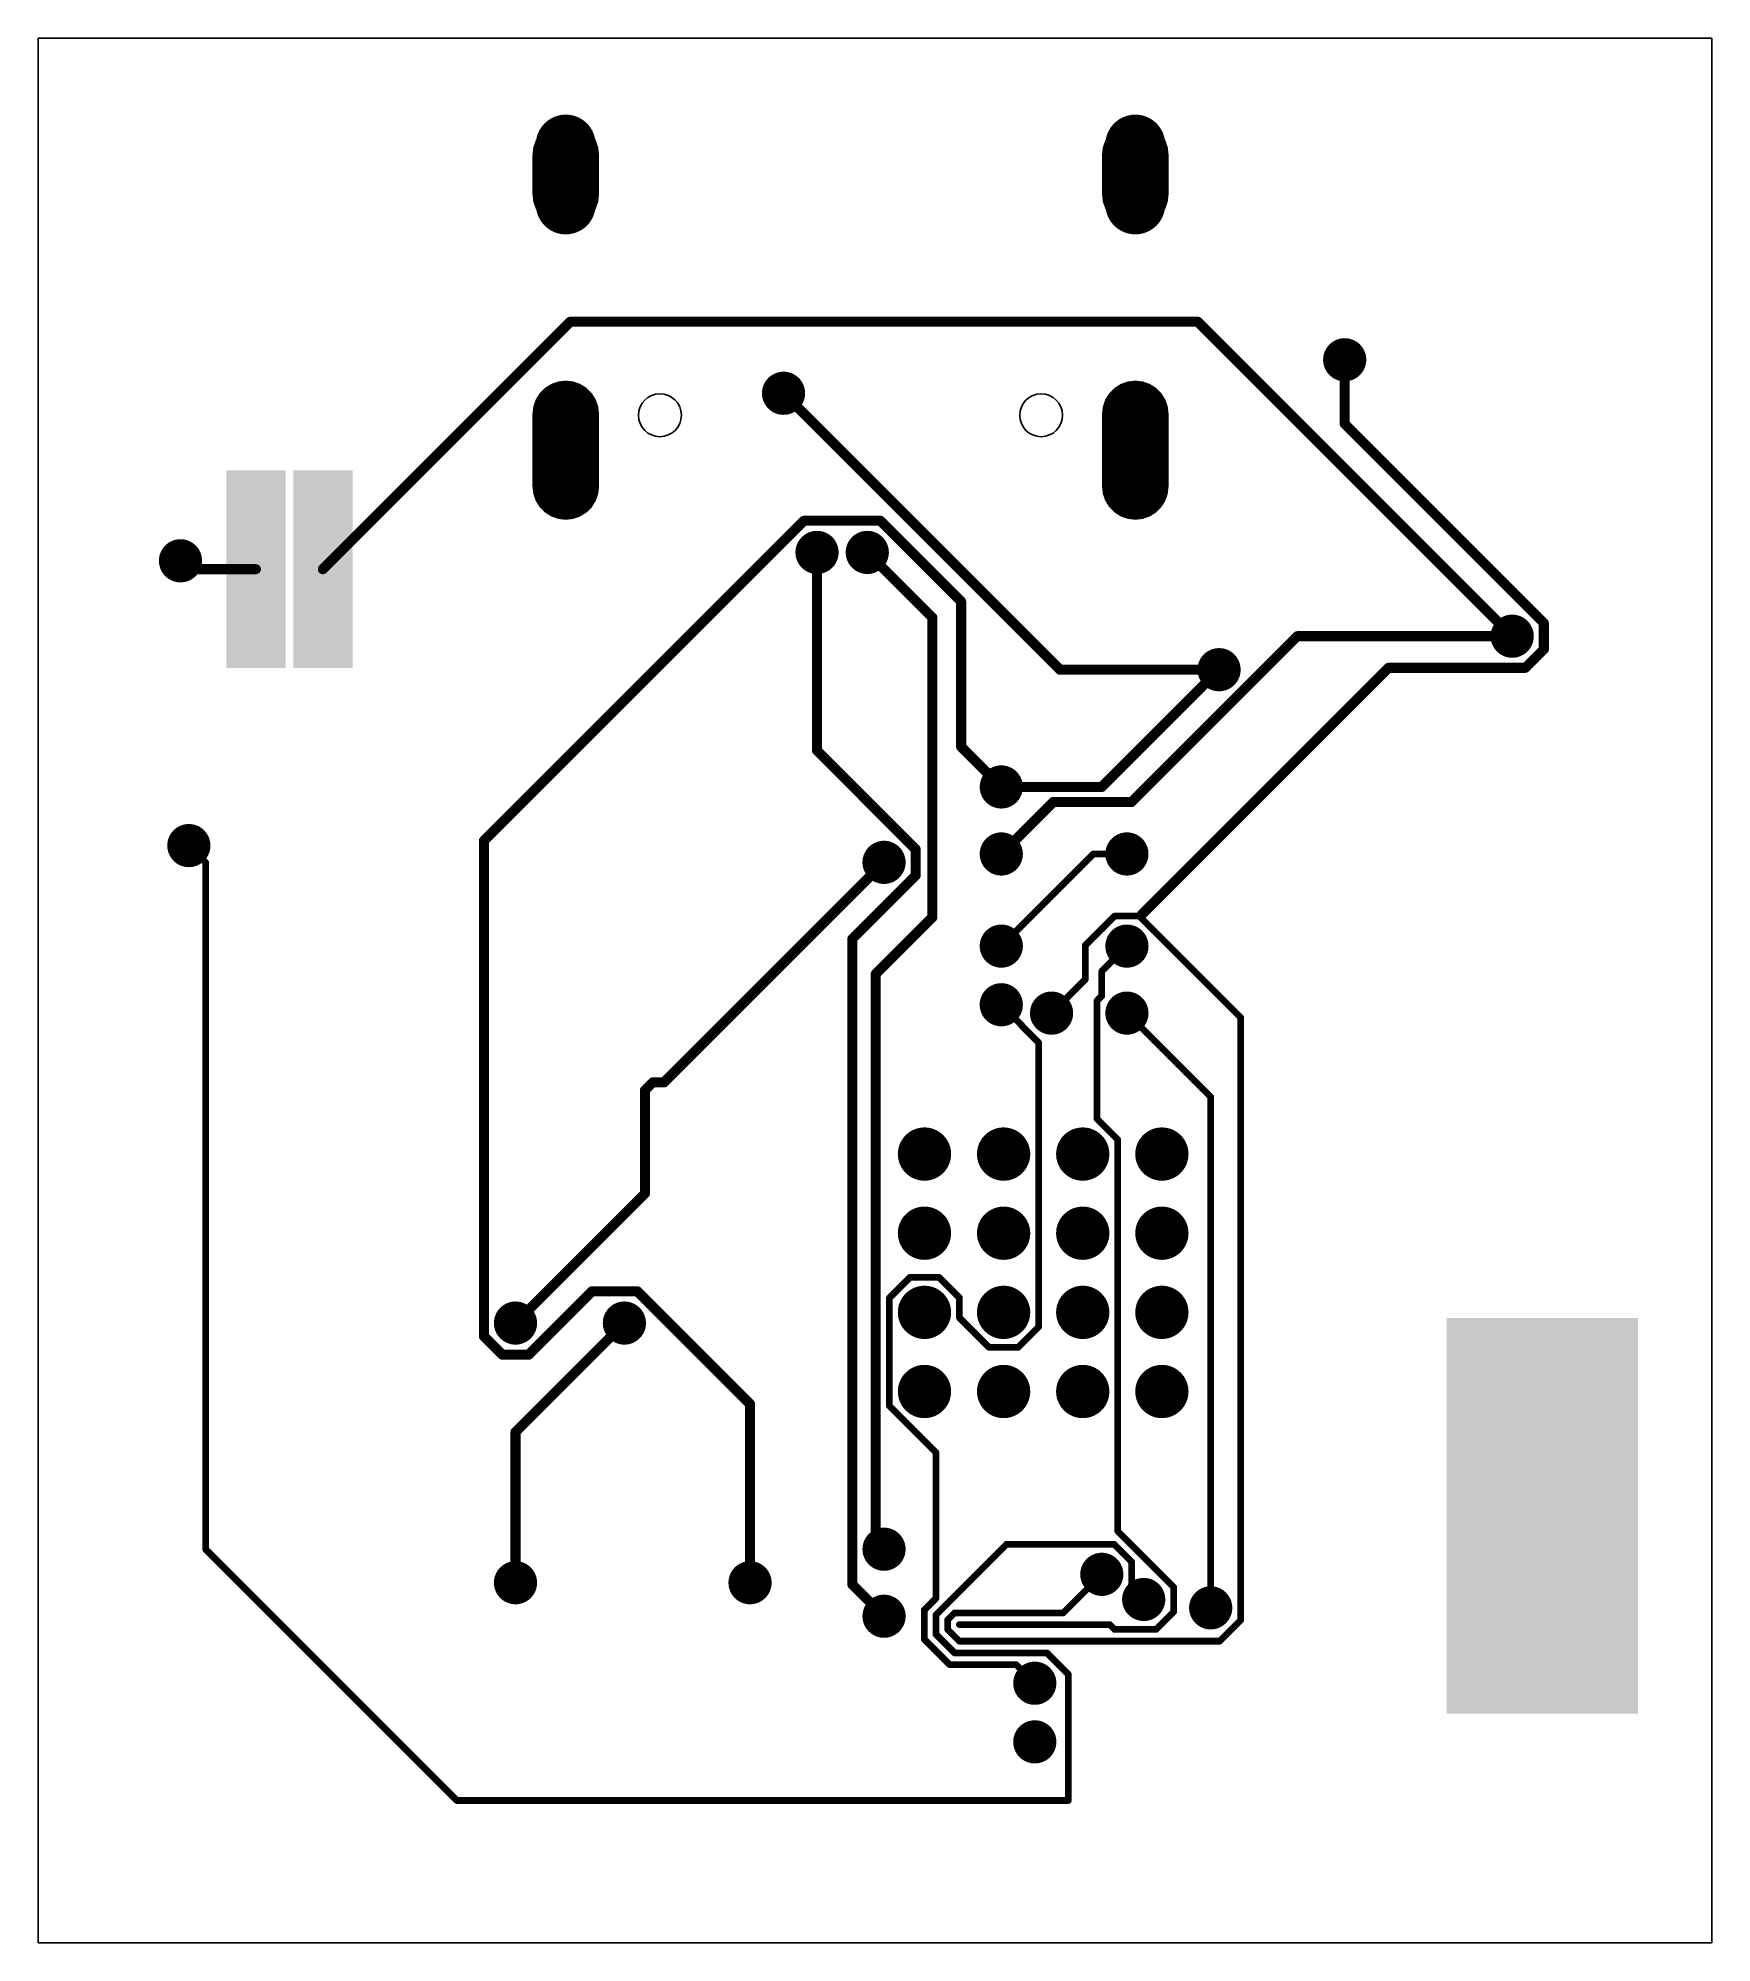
# Model space of a CAD drawing. Extents: x 71.1 to 96.5, y 45.7 to 74.6.
import ezdxf

# ---------------------------------------------------------------- set-up
doc = ezdxf.new("R2010")
doc.units = 0
for name, color, linetype in [('16', 132, 'CONTINUOUS'), ('17', 110, 'CONTINUOUS'), ('18', 110, 'CONTINUOUS'), ('20', 31, 'CONTINUOUS'), ('24', 53, 'CONTINUOUS'), ('42', 132, 'CONTINUOUS')]:
    doc.layers.add(name, color=color, linetype=linetype)

# ---------------------------------------------------------------- blocks, each defined once
blk = doc.blocks.new('RECT')
blk.add_solid([(-0.5, -0.5), (0.5, -0.5), (-0.5, 0.5), (0.5, 0.5)])
blk = doc.blocks.new('LONGP100')
at = {"const_width": 1}
blk.add_lwpolyline([(-0.5, 0), (0.5, 0)], dxfattribs=at)
at = {"const_width": 0.5}
for points in [[(-0.5, 0.25, 1), (-0.5, -0.25)], [(0.5, -0.25, 1), (0.5, 0.25)]]:
    blk.add_lwpolyline(points, format="xyb", dxfattribs=at)
blk = doc.blocks.new('ROUNDP')
at = {"const_width": 0.5}
blk.add_lwpolyline([(0, -0.25, 1), (0, 0.25, 1), (0, -0.25)], format="xyb", dxfattribs=at)
blk = doc.blocks.new('ROUNDV')
at = {"const_width": 0.5}
blk.add_lwpolyline([(0, -0.25, 1), (0, 0.25, 1), (0, -0.25)], format="xyb", dxfattribs=at)

msp = doc.modelspace()

# ---------------------------------------------------------------- linework, layer by layer
at = {"layer": '16'}
for points, const_width in [([(78.7301, 73.1437), (78.6705, 73.0489)], 0.01), ([(78.6838, 73.07), (79.5583, 73.07)], 0.01), ([(78.69, 73.08), (79.552, 73.08)], 0.01), ([(78.6963, 73.09), (79.5457, 73.09)], 0.01), ([(78.7026, 73.1), (79.5394, 73.1)], 0.01), ([(78.7089, 73.11), (79.5331, 73.11)], 0.01), ([(78.7152, 73.12), (79.5268, 73.12)], 0.01), ([(78.7215, 73.13), (79.5206, 73.13)], 0.01), ([(78.7277, 73.14), (79.5143, 73.14)], 0.01), ([(78.8093, 73.2229), (78.7301, 73.1437)], 0.01), ([(78.7363, 73.15), (79.5057, 73.15)], 0.01), ([(78.7463, 73.16), (79.4957, 73.16)], 0.01), ([(78.7563, 73.17), (79.4857, 73.17)], 0.01), ([(78.7663, 73.18), (79.4757, 73.18)], 0.01), ([(78.7763, 73.19), (79.4657, 73.19)], 0.01), ([(78.7863, 73.2), (79.4557, 73.2)], 0.01), ([(78.7963, 73.21), (79.4457, 73.21)], 0.01), ([(78.8063, 73.22), (79.4357, 73.22)], 0.01), ([(78.9041, 73.2825), (78.8093, 73.2229)], 0.01), ([(78.8205, 73.23), (79.4215, 73.23)], 0.01), ([(78.8364, 73.24), (79.4056, 73.24)], 0.01), ([(78.8524, 73.25), (79.3896, 73.25)], 0.01), ([(78.8683, 73.26), (79.3737, 73.26)], 0.01), ([(78.8842, 73.27), (79.3578, 73.27)], 0.01), ([(78.9001, 73.28), (79.3419, 73.28)], 0.01), ([(79.0097, 73.3195), (78.9041, 73.2825)], 0.01), ([(78.9255, 73.29), (79.3165, 73.29)], 0.01), ([(78.9541, 73.3), (79.2879, 73.3)], 0.01), ([(78.9827, 73.31), (79.2593, 73.31)], 0.01), ([(79.121, 73.332), (79.0097, 73.3195)], 0.01), ([(79.0145, 73.32), (79.2275, 73.32)], 0.01), ([(79.1033, 73.33), (79.1388, 73.33)], 0.01), ([(79.2323, 73.3195), (79.121, 73.332)], 0.01), ([(79.3379, 73.2825), (79.2323, 73.3195)], 0.01), ([(79.4327, 73.2229), (79.3379, 73.2825)], 0.01), ([(79.5119, 73.1437), (79.4327, 73.2229)], 0.01), ([(79.5715, 73.0489), (79.5119, 73.1437)], 0.01), ([(87.3661, 73.1437), (87.3065, 73.0489)], 0.01), ([(87.3197, 73.07), (88.1943, 73.07)], 0.01), ([(87.326, 73.08), (88.188, 73.08)], 0.01), ([(87.3323, 73.09), (88.1817, 73.09)], 0.01), ([(87.3386, 73.1), (88.1754, 73.1)], 0.01), ([(87.3449, 73.11), (88.1691, 73.11)], 0.01), ([(87.3512, 73.12), (88.1628, 73.12)], 0.01), ([(87.3575, 73.13), (88.1566, 73.13)], 0.01), ([(87.3637, 73.14), (88.1503, 73.14)], 0.01), ([(87.4453, 73.2229), (87.3661, 73.1437)], 0.01), ([(87.3723, 73.15), (88.1417, 73.15)], 0.01), ([(87.3823, 73.16), (88.1317, 73.16)], 0.01), ([(87.3923, 73.17), (88.1217, 73.17)], 0.01), ([(87.4023, 73.18), (88.1117, 73.18)], 0.01), ([(87.4123, 73.19), (88.1017, 73.19)], 0.01), ([(87.4223, 73.2), (88.0917, 73.2)], 0.01), ([(87.4323, 73.21), (88.0817, 73.21)], 0.01), ([(87.4423, 73.22), (88.0717, 73.22)], 0.01), ([(87.5401, 73.2825), (87.4453, 73.2229)], 0.01), ([(87.4565, 73.23), (88.0575, 73.23)], 0.01), ([(87.4724, 73.24), (88.0416, 73.24)], 0.01), ([(87.4884, 73.25), (88.0256, 73.25)], 0.01), ([(87.5043, 73.26), (88.0097, 73.26)], 0.01), ([(87.5202, 73.27), (87.9938, 73.27)], 0.01), ([(87.5361, 73.28), (87.9779, 73.28)], 0.01), ([(87.6457, 73.3195), (87.5401, 73.2825)], 0.01), ([(87.5615, 73.29), (87.9525, 73.29)], 0.01), ([(87.5901, 73.3), (87.9239, 73.3)], 0.01), ([(87.6187, 73.31), (87.8953, 73.31)], 0.01), ([(87.757, 73.332), (87.6457, 73.3195)], 0.01), ([(87.6505, 73.32), (87.8635, 73.32)], 0.01), ([(87.7393, 73.33), (87.7747, 73.33)], 0.01), ([(87.8683, 73.3195), (87.757, 73.332)], 0.01), ([(87.9739, 73.2825), (87.8683, 73.3195)], 0.01), ([(88.0687, 73.2229), (87.9739, 73.2825)], 0.01), ([(88.1479, 73.1437), (88.0687, 73.2229)], 0.01), ([(88.2075, 73.0489), (88.1479, 73.1437)], 0.01), ([(78.6335, 72.9433), (78.621, 72.832)], 0.01), ([(78.621, 72.832), (78.621, 72.232)], 0.01), ([(78.621, 72.83), (79.621, 72.83)], 0.01), ([(78.621, 72.82), (79.621, 72.82)], 0.01), ([(78.621, 72.81), (79.621, 72.81)], 0.01), ([(78.621, 72.8), (79.621, 72.8)], 0.01), ([(78.621, 72.79), (79.621, 72.79)], 0.01), ([(78.621, 72.78), (79.621, 72.78)], 0.01), ([(78.6219, 72.84), (79.6201, 72.84)], 0.01), ([(78.623, 72.85), (79.619, 72.85)], 0.01), ([(78.6242, 72.86), (79.6178, 72.86)], 0.01), ([(78.6253, 72.87), (79.6167, 72.87)], 0.01), ([(78.6264, 72.88), (79.6156, 72.88)], 0.01), ([(78.6275, 72.89), (79.6145, 72.89)], 0.01), ([(78.6287, 72.9), (79.6133, 72.9)], 0.01), ([(78.6298, 72.91), (79.6122, 72.91)], 0.01), ([(78.6309, 72.92), (79.6111, 72.92)], 0.01), ([(78.632, 72.93), (79.61, 72.93)], 0.01), ([(78.6332, 72.94), (79.6088, 72.94)], 0.01), ([(78.6705, 73.0489), (78.6335, 72.9433)], 0.01), ([(78.6359, 72.95), (79.6061, 72.95)], 0.01), ([(78.6394, 72.96), (79.6026, 72.96)], 0.01), ([(78.6429, 72.97), (79.5991, 72.97)], 0.01), ([(78.6464, 72.98), (79.5956, 72.98)], 0.01), ([(78.6499, 72.99), (79.5921, 72.99)], 0.01), ([(78.6534, 73), (79.5886, 73)], 0.01), ([(78.6569, 73.01), (79.5851, 73.01)], 0.01), ([(78.6604, 73.02), (79.5816, 73.02)], 0.01), ([(78.6639, 73.03), (79.5781, 73.03)], 0.01), ([(78.6674, 73.04), (79.5746, 73.04)], 0.01), ([(78.6712, 73.05), (79.5708, 73.05)], 0.01), ([(78.6775, 73.06), (79.5645, 73.06)], 0.01), ([(79.6085, 72.9433), (79.5715, 73.0489)], 0.01), ([(79.621, 72.832), (79.6085, 72.9433)], 0.01), ([(79.621, 72.232), (79.621, 72.832)], 0.01), ([(87.2695, 72.9433), (87.257, 72.832)], 0.01), ([(87.257, 72.832), (87.257, 72.232)], 0.01), ([(87.257, 72.83), (88.257, 72.83)], 0.01), ([(87.257, 72.82), (88.257, 72.82)], 0.01), ([(87.257, 72.81), (88.257, 72.81)], 0.01), ([(87.257, 72.8), (88.257, 72.8)], 0.01), ([(87.257, 72.79), (88.257, 72.79)], 0.01), ([(87.257, 72.78), (88.257, 72.78)], 0.01), ([(87.2579, 72.84), (88.2561, 72.84)], 0.01), ([(87.259, 72.85), (88.255, 72.85)], 0.01), ([(87.2602, 72.86), (88.2538, 72.86)], 0.01), ([(87.2613, 72.87), (88.2527, 72.87)], 0.01), ([(87.2624, 72.88), (88.2516, 72.88)], 0.01), ([(87.2635, 72.89), (88.2505, 72.89)], 0.01), ([(87.2647, 72.9), (88.2493, 72.9)], 0.01), ([(87.2658, 72.91), (88.2482, 72.91)], 0.01), ([(87.2669, 72.92), (88.2471, 72.92)], 0.01), ([(87.268, 72.93), (88.246, 72.93)], 0.01), ([(87.2692, 72.94), (88.2448, 72.94)], 0.01), ([(87.3065, 73.0489), (87.2695, 72.9433)], 0.01), ([(87.2719, 72.95), (88.2421, 72.95)], 0.01), ([(87.2754, 72.96), (88.2386, 72.96)], 0.01), ([(87.2789, 72.97), (88.2351, 72.97)], 0.01), ([(87.2824, 72.98), (88.2316, 72.98)], 0.01), ([(87.2859, 72.99), (88.2281, 72.99)], 0.01), ([(87.2894, 73), (88.2246, 73)], 0.01), ([(87.2929, 73.01), (88.2211, 73.01)], 0.01), ([(87.2964, 73.02), (88.2176, 73.02)], 0.01), ([(87.2999, 73.03), (88.2141, 73.03)], 0.01), ([(87.3034, 73.04), (88.2106, 73.04)], 0.01), ([(87.3072, 73.05), (88.2068, 73.05)], 0.01), ([(87.3135, 73.06), (88.2005, 73.06)], 0.01), ([(88.2445, 72.9433), (88.2075, 73.0489)], 0.01), ([(88.257, 72.832), (88.2445, 72.9433)], 0.01), ([(88.257, 72.232), (88.257, 72.832)], 0.01), ([(78.621, 72.77), (79.621, 72.77)], 0.01), ([(78.621, 72.76), (79.621, 72.76)], 0.01), ([(78.621, 72.75), (79.621, 72.75)], 0.01), ([(78.621, 72.74), (79.621, 72.74)], 0.01), ([(78.621, 72.73), (79.621, 72.73)], 0.01), ([(78.621, 72.72), (79.621, 72.72)], 0.01), ([(78.621, 72.71), (79.621, 72.71)], 0.01), ([(78.621, 72.7), (79.621, 72.7)], 0.01), ([(78.621, 72.69), (79.621, 72.69)], 0.01), ([(78.621, 72.68), (79.621, 72.68)], 0.01), ([(78.621, 72.67), (79.621, 72.67)], 0.01), ([(78.621, 72.66), (79.621, 72.66)], 0.01), ([(78.621, 72.65), (79.621, 72.65)], 0.01), ([(78.621, 72.64), (79.621, 72.64)], 0.01), ([(78.621, 72.63), (79.621, 72.63)], 0.01), ([(78.621, 72.62), (79.621, 72.62)], 0.01), ([(78.621, 72.61), (79.621, 72.61)], 0.01), ([(78.621, 72.6), (79.621, 72.6)], 0.01), ([(78.621, 72.59), (79.621, 72.59)], 0.01), ([(78.621, 72.58), (79.621, 72.58)], 0.01), ([(78.621, 72.57), (79.621, 72.57)], 0.01), ([(78.621, 72.56), (79.621, 72.56)], 0.01), ([(78.621, 72.55), (79.621, 72.55)], 0.01), ([(78.621, 72.54), (79.621, 72.54)], 0.01), ([(78.621, 72.53), (79.621, 72.53)], 0.01), ([(78.621, 72.52), (79.621, 72.52)], 0.01), ([(78.621, 72.51), (79.621, 72.51)], 0.01), ([(78.621, 72.5), (79.621, 72.5)], 0.01), ([(78.621, 72.49), (79.621, 72.49)], 0.01), ([(87.257, 72.77), (88.257, 72.77)], 0.01), ([(87.257, 72.76), (88.257, 72.76)], 0.01), ([(87.257, 72.75), (88.257, 72.75)], 0.01), ([(87.257, 72.74), (88.257, 72.74)], 0.01), ([(87.257, 72.73), (88.257, 72.73)], 0.01), ([(87.257, 72.72), (88.257, 72.72)], 0.01), ([(87.257, 72.71), (88.257, 72.71)], 0.01), ([(87.257, 72.7), (88.257, 72.7)], 0.01), ([(87.257, 72.69), (88.257, 72.69)], 0.01), ([(87.257, 72.68), (88.257, 72.68)], 0.01), ([(87.257, 72.67), (88.257, 72.67)], 0.01), ([(87.257, 72.66), (88.257, 72.66)], 0.01), ([(87.257, 72.65), (88.257, 72.65)], 0.01), ([(87.257, 72.64), (88.257, 72.64)], 0.01), ([(87.257, 72.63), (88.257, 72.63)], 0.01), ([(87.257, 72.62), (88.257, 72.62)], 0.01), ([(87.257, 72.61), (88.257, 72.61)], 0.01), ([(87.257, 72.6), (88.257, 72.6)], 0.01), ([(87.257, 72.59), (88.257, 72.59)], 0.01), ([(87.257, 72.58), (88.257, 72.58)], 0.01), ([(87.257, 72.57), (88.257, 72.57)], 0.01), ([(87.257, 72.56), (88.257, 72.56)], 0.01), ([(87.257, 72.55), (88.257, 72.55)], 0.01), ([(87.257, 72.54), (88.257, 72.54)], 0.01), ([(87.257, 72.53), (88.257, 72.53)], 0.01), ([(87.257, 72.52), (88.257, 72.52)], 0.01), ([(87.257, 72.51), (88.257, 72.51)], 0.01), ([(87.257, 72.5), (88.257, 72.5)], 0.01), ([(87.257, 72.49), (88.257, 72.49)], 0.01), ([(78.621, 72.48), (79.621, 72.48)], 0.01), ([(78.621, 72.47), (79.621, 72.47)], 0.01), ([(78.621, 72.46), (79.621, 72.46)], 0.01), ([(78.621, 72.45), (79.621, 72.45)], 0.01), ([(78.621, 72.44), (79.621, 72.44)], 0.01), ([(78.621, 72.43), (79.621, 72.43)], 0.01), ([(78.621, 72.42), (79.621, 72.42)], 0.01), ([(78.621, 72.41), (79.621, 72.41)], 0.01), ([(78.621, 72.4), (79.621, 72.4)], 0.01), ([(78.621, 72.39), (79.621, 72.39)], 0.01), ([(78.621, 72.38), (79.621, 72.38)], 0.01), ([(78.621, 72.37), (79.621, 72.37)], 0.01), ([(78.621, 72.36), (79.621, 72.36)], 0.01), ([(78.621, 72.35), (79.621, 72.35)], 0.01), ([(78.621, 72.34), (79.621, 72.34)], 0.01), ([(78.621, 72.33), (79.621, 72.33)], 0.01), ([(78.621, 72.32), (79.621, 72.32)], 0.01), ([(78.621, 72.31), (79.621, 72.31)], 0.01), ([(78.621, 72.3), (79.621, 72.3)], 0.01), ([(78.621, 72.29), (79.621, 72.29)], 0.01), ([(78.621, 72.28), (79.621, 72.28)], 0.01), ([(78.621, 72.27), (79.621, 72.27)], 0.01), ([(78.621, 72.26), (79.621, 72.26)], 0.01), ([(78.621, 72.25), (79.621, 72.25)], 0.01), ([(78.621, 72.24), (79.621, 72.24)], 0.01), ([(78.621, 72.232), (78.6335, 72.1207)], 0.01), ([(78.6212, 72.23), (79.6208, 72.23)], 0.01), ([(78.6223, 72.22), (79.6196, 72.22)], 0.01), ([(78.6235, 72.21), (79.6185, 72.21)], 0.01), ([(78.6246, 72.2), (79.6174, 72.2)], 0.01), ([(79.6085, 72.1207), (79.621, 72.232)], 0.01), ([(87.257, 72.48), (88.257, 72.48)], 0.01), ([(87.257, 72.47), (88.257, 72.47)], 0.01), ([(87.257, 72.46), (88.257, 72.46)], 0.01), ([(87.257, 72.45), (88.257, 72.45)], 0.01), ([(87.257, 72.44), (88.257, 72.44)], 0.01), ([(87.257, 72.43), (88.257, 72.43)], 0.01), ([(87.257, 72.42), (88.257, 72.42)], 0.01), ([(87.257, 72.41), (88.257, 72.41)], 0.01), ([(87.257, 72.4), (88.257, 72.4)], 0.01), ([(87.257, 72.39), (88.257, 72.39)], 0.01), ([(87.257, 72.38), (88.257, 72.38)], 0.01), ([(87.257, 72.37), (88.257, 72.37)], 0.01), ([(87.257, 72.36), (88.257, 72.36)], 0.01), ([(87.257, 72.35), (88.257, 72.35)], 0.01), ([(87.257, 72.34), (88.257, 72.34)], 0.01), ([(87.257, 72.33), (88.257, 72.33)], 0.01), ([(87.257, 72.32), (88.257, 72.32)], 0.01), ([(87.257, 72.31), (88.257, 72.31)], 0.01), ([(87.257, 72.3), (88.257, 72.3)], 0.01), ([(87.257, 72.29), (88.257, 72.29)], 0.01), ([(87.257, 72.28), (88.257, 72.28)], 0.01), ([(87.257, 72.27), (88.257, 72.27)], 0.01), ([(87.257, 72.26), (88.257, 72.26)], 0.01), ([(87.257, 72.25), (88.257, 72.25)], 0.01), ([(87.257, 72.24), (88.257, 72.24)], 0.01), ([(87.257, 72.232), (87.2695, 72.1207)], 0.01), ([(87.2572, 72.23), (88.2568, 72.23)], 0.01), ([(87.2584, 72.22), (88.2556, 72.22)], 0.01), ([(87.2595, 72.21), (88.2545, 72.21)], 0.01), ([(87.2606, 72.2), (88.2534, 72.2)], 0.01), ([(88.2445, 72.1207), (88.257, 72.232)], 0.01), ([(78.6257, 72.19), (79.6163, 72.19)], 0.01), ([(78.6269, 72.18), (79.6151, 72.18)], 0.01), ([(78.628, 72.17), (79.614, 72.17)], 0.01), ([(78.6291, 72.16), (79.6129, 72.16)], 0.01), ([(78.6302, 72.15), (79.6118, 72.15)], 0.01), ([(78.6314, 72.14), (79.6106, 72.14)], 0.01), ([(78.6325, 72.13), (79.6095, 72.13)], 0.01), ([(78.6335, 72.1207), (78.6705, 72.0151)], 0.01), ([(78.6338, 72.12), (79.6082, 72.12)], 0.01), ([(78.6373, 72.11), (79.6047, 72.11)], 0.01), ([(78.6408, 72.1), (79.6012, 72.1)], 0.01), ([(78.6443, 72.09), (79.5977, 72.09)], 0.01), ([(78.6478, 72.08), (79.5942, 72.08)], 0.01), ([(78.6513, 72.07), (79.5907, 72.07)], 0.01), ([(78.6548, 72.06), (79.5872, 72.06)], 0.01), ([(78.6583, 72.05), (79.5837, 72.05)], 0.01), ([(78.6618, 72.04), (79.5802, 72.04)], 0.01), ([(78.6653, 72.03), (79.5767, 72.03)], 0.01), ([(78.6688, 72.02), (79.5732, 72.02)], 0.01), ([(78.6705, 72.0151), (78.7301, 71.9203)], 0.01), ([(78.6737, 72.01), (79.5683, 72.01)], 0.01), ([(78.68, 72), (79.562, 72)], 0.01), ([(78.6863, 71.99), (79.5557, 71.99)], 0.01), ([(78.6925, 71.98), (79.5495, 71.98)], 0.01), ([(78.6988, 71.97), (79.5432, 71.97)], 0.01), ([(78.7051, 71.96), (79.5369, 71.96)], 0.01), ([(78.7114, 71.95), (79.5306, 71.95)], 0.01), ([(78.7177, 71.94), (79.5243, 71.94)], 0.01), ([(78.724, 71.93), (79.518, 71.93)], 0.01), ([(78.7301, 71.9203), (78.8093, 71.8411)], 0.01), ([(78.7303, 71.92), (79.5117, 71.92)], 0.01), ([(78.7403, 71.91), (79.5017, 71.91)], 0.01), ([(79.4327, 71.8411), (79.5119, 71.9203)], 0.01), ([(79.5119, 71.9203), (79.5715, 72.0151)], 0.01), ([(79.5715, 72.0151), (79.6085, 72.1207)], 0.01), ([(87.2617, 72.19), (88.2523, 72.19)], 0.01), ([(87.2629, 72.18), (88.2511, 72.18)], 0.01), ([(87.264, 72.17), (88.25, 72.17)], 0.01), ([(87.2651, 72.16), (88.2489, 72.16)], 0.01), ([(87.2662, 72.15), (88.2478, 72.15)], 0.01), ([(87.2674, 72.14), (88.2466, 72.14)], 0.01), ([(87.2685, 72.13), (88.2455, 72.13)], 0.01), ([(87.2695, 72.1207), (87.3065, 72.0151)], 0.01), ([(87.2698, 72.12), (88.2442, 72.12)], 0.01), ([(87.2733, 72.11), (88.2407, 72.11)], 0.01), ([(87.2768, 72.1), (88.2372, 72.1)], 0.01), ([(87.2803, 72.09), (88.2337, 72.09)], 0.01), ([(87.2838, 72.08), (88.2302, 72.08)], 0.01), ([(87.2873, 72.07), (88.2267, 72.07)], 0.01), ([(87.2908, 72.06), (88.2232, 72.06)], 0.01), ([(87.2943, 72.05), (88.2197, 72.05)], 0.01), ([(87.2978, 72.04), (88.2162, 72.04)], 0.01), ([(87.3013, 72.03), (88.2127, 72.03)], 0.01), ([(87.3048, 72.02), (88.2092, 72.02)], 0.01), ([(87.3065, 72.0151), (87.3661, 71.9203)], 0.01), ([(87.3097, 72.01), (88.2043, 72.01)], 0.01), ([(87.316, 72), (88.198, 72)], 0.01), ([(87.3223, 71.99), (88.1917, 71.99)], 0.01), ([(87.3285, 71.98), (88.1855, 71.98)], 0.01), ([(87.3348, 71.97), (88.1792, 71.97)], 0.01), ([(87.3411, 71.96), (88.1729, 71.96)], 0.01), ([(87.3474, 71.95), (88.1666, 71.95)], 0.01), ([(87.3537, 71.94), (88.1603, 71.94)], 0.01), ([(87.36, 71.93), (88.154, 71.93)], 0.01), ([(87.3661, 71.9203), (87.4453, 71.8411)], 0.01), ([(87.3663, 71.92), (88.1477, 71.92)], 0.01), ([(87.3763, 71.91), (88.1377, 71.91)], 0.01), ([(88.0687, 71.8411), (88.1479, 71.9203)], 0.01), ([(88.1479, 71.9203), (88.2075, 72.0151)], 0.01), ([(88.2075, 72.0151), (88.2445, 72.1207)], 0.01), ([(78.7503, 71.9), (79.4917, 71.9)], 0.01), ([(78.7603, 71.89), (79.4817, 71.89)], 0.01), ([(78.7703, 71.88), (79.4717, 71.88)], 0.01), ([(78.7803, 71.87), (79.4617, 71.87)], 0.01), ([(78.7903, 71.86), (79.4517, 71.86)], 0.01), ([(78.8003, 71.85), (79.4417, 71.85)], 0.01), ([(78.8093, 71.8411), (78.9041, 71.7815)], 0.01), ([(78.811, 71.84), (79.431, 71.84)], 0.01), ([(78.8269, 71.83), (79.4151, 71.83)], 0.01), ([(78.8428, 71.82), (79.3992, 71.82)], 0.01), ([(78.8587, 71.81), (79.3833, 71.81)], 0.01), ([(78.8746, 71.8), (79.3674, 71.8)], 0.01), ([(78.8906, 71.79), (79.3514, 71.79)], 0.01), ([(78.9041, 71.7815), (79.0097, 71.7445)], 0.01), ([(78.9084, 71.78), (79.3336, 71.78)], 0.01), ([(78.937, 71.77), (79.305, 71.77)], 0.01), ([(78.9655, 71.76), (79.2764, 71.76)], 0.01), ([(78.9941, 71.75), (79.2479, 71.75)], 0.01), ([(79.0097, 71.7445), (79.121, 71.732)], 0.01), ([(79.05, 71.74), (79.192, 71.74)], 0.01), ([(79.121, 71.732), (79.2323, 71.7445)], 0.01), ([(79.2323, 71.7445), (79.3379, 71.7815)], 0.01), ([(79.3379, 71.7815), (79.4327, 71.8411)], 0.01), ([(87.3863, 71.9), (88.1277, 71.9)], 0.01), ([(87.3963, 71.89), (88.1177, 71.89)], 0.01), ([(87.4063, 71.88), (88.1077, 71.88)], 0.01), ([(87.4163, 71.87), (88.0977, 71.87)], 0.01), ([(87.4263, 71.86), (88.0877, 71.86)], 0.01), ([(87.4363, 71.85), (88.0777, 71.85)], 0.01), ([(87.4453, 71.8411), (87.5401, 71.7815)], 0.01), ([(87.447, 71.84), (88.067, 71.84)], 0.01), ([(87.4629, 71.83), (88.0511, 71.83)], 0.01), ([(87.4788, 71.82), (88.0352, 71.82)], 0.01), ([(87.4947, 71.81), (88.0193, 71.81)], 0.01), ([(87.5106, 71.8), (88.0034, 71.8)], 0.01), ([(87.5266, 71.79), (87.9874, 71.79)], 0.01), ([(87.5401, 71.7815), (87.6457, 71.7445)], 0.01), ([(87.5444, 71.78), (87.9696, 71.78)], 0.01), ([(87.573, 71.77), (87.941, 71.77)], 0.01), ([(87.6015, 71.76), (87.9125, 71.76)], 0.01), ([(87.6301, 71.75), (87.8839, 71.75)], 0.01), ([(87.6457, 71.7445), (87.757, 71.732)], 0.01), ([(87.686, 71.74), (87.828, 71.74)], 0.01), ([(87.757, 71.732), (87.8683, 71.7445)], 0.01), ([(87.8683, 71.7445), (87.9739, 71.7815)], 0.01), ([(87.9739, 71.7815), (88.0687, 71.8411)], 0.01), ([(75.438, 66.548), (79.1892, 70.2992)], 0.1524), ([(79.1892, 70.2992), (88.7048, 70.2992)], 0.1524), ([(88.7048, 70.2992), (93.472, 65.532)], 0.1524), ([(90.932, 69.723), (90.932, 68.7505)], 0.1524), ([(78.9041, 69.3525), (78.8093, 69.2929)], 0.01), ([(78.8364, 69.31), (79.4056, 69.31)], 0.01), ([(78.8524, 69.32), (79.3896, 69.32)], 0.01), ([(78.8683, 69.33), (79.3737, 69.33)], 0.01), ([(78.8842, 69.34), (79.3578, 69.34)], 0.01), ([(78.9001, 69.35), (79.3419, 69.35)], 0.01), ([(79.0097, 69.3895), (78.9041, 69.3525)], 0.01), ([(78.9255, 69.36), (79.3165, 69.36)], 0.01), ([(78.9541, 69.37), (79.2879, 69.37)], 0.01), ([(78.9827, 69.38), (79.2593, 69.38)], 0.01), ([(79.121, 69.402), (79.0097, 69.3895)], 0.01), ([(79.0145, 69.39), (79.2275, 69.39)], 0.01), ([(79.1033, 69.4), (79.1388, 69.4)], 0.01), ([(79.2323, 69.3895), (79.121, 69.402)], 0.01), ([(79.3379, 69.3525), (79.2323, 69.3895)], 0.01), ([(79.4327, 69.2929), (79.3379, 69.3525)], 0.01), ([(87.5401, 69.3525), (87.4453, 69.2929)], 0.01), ([(87.4724, 69.31), (88.0416, 69.31)], 0.01), ([(87.4884, 69.32), (88.0256, 69.32)], 0.01), ([(87.5043, 69.33), (88.0097, 69.33)], 0.01), ([(87.5202, 69.34), (87.9938, 69.34)], 0.01), ([(87.5361, 69.35), (87.9779, 69.35)], 0.01), ([(87.6457, 69.3895), (87.5401, 69.3525)], 0.01), ([(87.5615, 69.36), (87.9525, 69.36)], 0.01), ([(87.5901, 69.37), (87.9239, 69.37)], 0.01), ([(87.6187, 69.38), (87.8953, 69.38)], 0.01), ([(87.757, 69.402), (87.6457, 69.3895)], 0.01), ([(87.6505, 69.39), (87.8635, 69.39)], 0.01), ([(87.7393, 69.4), (87.7747, 69.4)], 0.01), ([(87.8683, 69.3895), (87.757, 69.402)], 0.01), ([(87.9739, 69.3525), (87.8683, 69.3895)], 0.01), ([(88.0687, 69.2929), (87.9739, 69.3525)], 0.01), ([(78.6705, 69.1189), (78.6335, 69.0133)], 0.01), ([(78.6359, 69.02), (79.6061, 69.02)], 0.01), ([(78.6394, 69.03), (79.6026, 69.03)], 0.01), ([(78.6429, 69.04), (79.5991, 69.04)], 0.01), ([(78.6464, 69.05), (79.5956, 69.05)], 0.01), ([(78.6499, 69.06), (79.5921, 69.06)], 0.01), ([(78.6534, 69.07), (79.5886, 69.07)], 0.01), ([(78.6569, 69.08), (79.5851, 69.08)], 0.01), ([(78.6604, 69.09), (79.5816, 69.09)], 0.01), ([(78.6639, 69.1), (79.5781, 69.1)], 0.01), ([(78.6674, 69.11), (79.5746, 69.11)], 0.01), ([(78.7301, 69.2137), (78.6705, 69.1189)], 0.01), ([(78.6712, 69.12), (79.5708, 69.12)], 0.01), ([(78.6775, 69.13), (79.5645, 69.13)], 0.01), ([(78.6838, 69.14), (79.5583, 69.14)], 0.01), ([(78.69, 69.15), (79.552, 69.15)], 0.01), ([(78.6963, 69.16), (79.5457, 69.16)], 0.01), ([(78.7026, 69.17), (79.5394, 69.17)], 0.01), ([(78.7089, 69.18), (79.5331, 69.18)], 0.01), ([(78.7152, 69.19), (79.5268, 69.19)], 0.01), ([(78.7215, 69.2), (79.5206, 69.2)], 0.01), ([(78.7277, 69.21), (79.5143, 69.21)], 0.01), ([(78.8093, 69.2929), (78.7301, 69.2137)], 0.01), ([(78.7363, 69.22), (79.5057, 69.22)], 0.01), ([(78.7463, 69.23), (79.4957, 69.23)], 0.01), ([(78.7563, 69.24), (79.4857, 69.24)], 0.01), ([(78.7663, 69.25), (79.4757, 69.25)], 0.01), ([(78.7763, 69.26), (79.4657, 69.26)], 0.01), ([(78.7863, 69.27), (79.4557, 69.27)], 0.01), ([(78.7963, 69.28), (79.4457, 69.28)], 0.01), ([(78.8063, 69.29), (79.4357, 69.29)], 0.01), ([(78.8205, 69.3), (79.4215, 69.3)], 0.01), ([(79.5119, 69.2137), (79.4327, 69.2929)], 0.01), ([(79.5715, 69.1189), (79.5119, 69.2137)], 0.01), ([(79.6085, 69.0133), (79.5715, 69.1189)], 0.01), ([(86.614, 65.024), (82.423, 69.215)], 0.1524), ([(87.3065, 69.1189), (87.2695, 69.0133)], 0.01), ([(87.2719, 69.02), (88.2421, 69.02)], 0.01), ([(87.2754, 69.03), (88.2386, 69.03)], 0.01), ([(87.2789, 69.04), (88.2351, 69.04)], 0.01), ([(87.2824, 69.05), (88.2316, 69.05)], 0.01), ([(87.2859, 69.06), (88.2281, 69.06)], 0.01), ([(87.2894, 69.07), (88.2246, 69.07)], 0.01), ([(87.2929, 69.08), (88.2211, 69.08)], 0.01), ([(87.2964, 69.09), (88.2176, 69.09)], 0.01), ([(87.2999, 69.1), (88.2141, 69.1)], 0.01), ([(87.3034, 69.11), (88.2106, 69.11)], 0.01), ([(87.3661, 69.2137), (87.3065, 69.1189)], 0.01), ([(87.3072, 69.12), (88.2068, 69.12)], 0.01), ([(87.3135, 69.13), (88.2005, 69.13)], 0.01), ([(87.3197, 69.14), (88.1943, 69.14)], 0.01), ([(87.326, 69.15), (88.188, 69.15)], 0.01), ([(87.3323, 69.16), (88.1817, 69.16)], 0.01), ([(87.3386, 69.17), (88.1754, 69.17)], 0.01), ([(87.3449, 69.18), (88.1691, 69.18)], 0.01), ([(87.3512, 69.19), (88.1628, 69.19)], 0.01), ([(87.3575, 69.2), (88.1566, 69.2)], 0.01), ([(87.3637, 69.21), (88.1503, 69.21)], 0.01), ([(87.4453, 69.2929), (87.3661, 69.2137)], 0.01), ([(87.3723, 69.22), (88.1417, 69.22)], 0.01), ([(87.3823, 69.23), (88.1317, 69.23)], 0.01), ([(87.3923, 69.24), (88.1217, 69.24)], 0.01), ([(87.4023, 69.25), (88.1117, 69.25)], 0.01), ([(87.4123, 69.26), (88.1017, 69.26)], 0.01), ([(87.4223, 69.27), (88.0917, 69.27)], 0.01), ([(87.4323, 69.28), (88.0817, 69.28)], 0.01), ([(87.4423, 69.29), (88.0717, 69.29)], 0.01), ([(87.4565, 69.3), (88.0575, 69.3)], 0.01), ([(88.1479, 69.2137), (88.0687, 69.2929)], 0.01), ([(88.2075, 69.1189), (88.1479, 69.2137)], 0.01), ([(88.2445, 69.0133), (88.2075, 69.1189)], 0.01), ([(78.6335, 69.0133), (78.621, 68.902)], 0.01), ([(78.621, 68.902), (78.621, 67.802)], 0.01), ([(78.621, 68.9), (79.621, 68.9)], 0.01), ([(78.621, 68.89), (79.621, 68.89)], 0.01), ([(78.621, 68.88), (79.621, 68.88)], 0.01), ([(78.621, 68.87), (79.621, 68.87)], 0.01), ([(78.621, 68.86), (79.621, 68.86)], 0.01), ([(78.621, 68.85), (79.621, 68.85)], 0.01), ([(78.621, 68.84), (79.621, 68.84)], 0.01), ([(78.621, 68.83), (79.621, 68.83)], 0.01), ([(78.621, 68.82), (79.621, 68.82)], 0.01), ([(78.621, 68.81), (79.621, 68.81)], 0.01), ([(78.621, 68.8), (79.621, 68.8)], 0.01), ([(78.621, 68.79), (79.621, 68.79)], 0.01), ([(78.621, 68.78), (79.621, 68.78)], 0.01), ([(78.621, 68.77), (79.621, 68.77)], 0.01), ([(78.621, 68.76), (79.621, 68.76)], 0.01), ([(78.621, 68.75), (79.621, 68.75)], 0.01), ([(78.621, 68.74), (79.621, 68.74)], 0.01), ([(78.621, 68.73), (79.621, 68.73)], 0.01), ([(78.6219, 68.91), (79.6201, 68.91)], 0.01), ([(78.623, 68.92), (79.619, 68.92)], 0.01), ([(78.6242, 68.93), (79.6178, 68.93)], 0.01), ([(78.6253, 68.94), (79.6167, 68.94)], 0.01), ([(78.6264, 68.95), (79.6156, 68.95)], 0.01), ([(78.6275, 68.96), (79.6145, 68.96)], 0.01), ([(78.6287, 68.97), (79.6133, 68.97)], 0.01), ([(78.6298, 68.98), (79.6122, 68.98)], 0.01), ([(78.6309, 68.99), (79.6111, 68.99)], 0.01), ([(78.632, 69), (79.61, 69)], 0.01), ([(78.6332, 69.01), (79.6088, 69.01)], 0.01), ([(79.621, 68.902), (79.6085, 69.0133)], 0.01), ([(79.621, 67.802), (79.621, 68.902)], 0.01), ([(87.2695, 69.0133), (87.257, 68.902)], 0.01), ([(87.257, 68.902), (87.257, 67.802)], 0.01), ([(87.257, 68.9), (88.257, 68.9)], 0.01), ([(87.257, 68.89), (88.257, 68.89)], 0.01), ([(87.257, 68.88), (88.257, 68.88)], 0.01), ([(87.257, 68.87), (88.257, 68.87)], 0.01), ([(87.257, 68.86), (88.257, 68.86)], 0.01), ([(87.257, 68.85), (88.257, 68.85)], 0.01), ([(87.257, 68.84), (88.257, 68.84)], 0.01), ([(87.257, 68.83), (88.257, 68.83)], 0.01), ([(87.257, 68.82), (88.257, 68.82)], 0.01), ([(87.257, 68.81), (88.257, 68.81)], 0.01), ([(87.257, 68.8), (88.257, 68.8)], 0.01), ([(87.257, 68.79), (88.257, 68.79)], 0.01), ([(87.257, 68.78), (88.257, 68.78)], 0.01), ([(87.257, 68.77), (88.257, 68.77)], 0.01), ([(87.257, 68.76), (88.257, 68.76)], 0.01), ([(87.257, 68.75), (88.257, 68.75)], 0.01), ([(87.257, 68.74), (88.257, 68.74)], 0.01), ([(87.257, 68.73), (88.257, 68.73)], 0.01), ([(87.2579, 68.91), (88.2561, 68.91)], 0.01), ([(87.259, 68.92), (88.255, 68.92)], 0.01), ([(87.2602, 68.93), (88.2538, 68.93)], 0.01), ([(87.2613, 68.94), (88.2527, 68.94)], 0.01), ([(87.2624, 68.95), (88.2516, 68.95)], 0.01), ([(87.2635, 68.96), (88.2505, 68.96)], 0.01), ([(87.2647, 68.97), (88.2493, 68.97)], 0.01), ([(87.2658, 68.98), (88.2482, 68.98)], 0.01), ([(87.2669, 68.99), (88.2471, 68.99)], 0.01), ([(87.268, 69), (88.246, 69)], 0.01), ([(87.2692, 69.01), (88.2448, 69.01)], 0.01), ([(88.257, 68.902), (88.2445, 69.0133)], 0.01), ([(88.257, 67.802), (88.257, 68.902)], 0.01), ([(90.932, 68.7505), (93.9518, 65.7307)], 0.1524), ([(78.621, 68.72), (79.621, 68.72)], 0.01), ([(78.621, 68.71), (79.621, 68.71)], 0.01), ([(78.621, 68.7), (79.621, 68.7)], 0.01), ([(78.621, 68.69), (79.621, 68.69)], 0.01), ([(78.621, 68.68), (79.621, 68.68)], 0.01), ([(78.621, 68.67), (79.621, 68.67)], 0.01), ([(78.621, 68.66), (79.621, 68.66)], 0.01), ([(78.621, 68.65), (79.621, 68.65)], 0.01), ([(78.621, 68.64), (79.621, 68.64)], 0.01), ([(78.621, 68.63), (79.621, 68.63)], 0.01), ([(78.621, 68.62), (79.621, 68.62)], 0.01), ([(78.621, 68.61), (79.621, 68.61)], 0.01), ([(78.621, 68.6), (79.621, 68.6)], 0.01), ([(78.621, 68.59), (79.621, 68.59)], 0.01), ([(78.621, 68.58), (79.621, 68.58)], 0.01), ([(78.621, 68.57), (79.621, 68.57)], 0.01), ([(78.621, 68.56), (79.621, 68.56)], 0.01), ([(78.621, 68.55), (79.621, 68.55)], 0.01), ([(78.621, 68.54), (79.621, 68.54)], 0.01), ([(78.621, 68.53), (79.621, 68.53)], 0.01), ([(78.621, 68.52), (79.621, 68.52)], 0.01), ([(78.621, 68.51), (79.621, 68.51)], 0.01), ([(78.621, 68.5), (79.621, 68.5)], 0.01), ([(78.621, 68.49), (79.621, 68.49)], 0.01), ([(78.621, 68.48), (79.621, 68.48)], 0.01), ([(78.621, 68.47), (79.621, 68.47)], 0.01), ([(78.621, 68.46), (79.621, 68.46)], 0.01), ([(78.621, 68.45), (79.621, 68.45)], 0.01), ([(87.257, 68.72), (88.257, 68.72)], 0.01), ([(87.257, 68.71), (88.257, 68.71)], 0.01), ([(87.257, 68.7), (88.257, 68.7)], 0.01), ([(87.257, 68.69), (88.257, 68.69)], 0.01), ([(87.257, 68.68), (88.257, 68.68)], 0.01), ([(87.257, 68.67), (88.257, 68.67)], 0.01), ([(87.257, 68.66), (88.257, 68.66)], 0.01), ([(87.257, 68.65), (88.257, 68.65)], 0.01), ([(87.257, 68.64), (88.257, 68.64)], 0.01), ([(87.257, 68.63), (88.257, 68.63)], 0.01), ([(87.257, 68.62), (88.257, 68.62)], 0.01), ([(87.257, 68.61), (88.257, 68.61)], 0.01), ([(87.257, 68.6), (88.257, 68.6)], 0.01), ([(87.257, 68.59), (88.257, 68.59)], 0.01), ([(87.257, 68.58), (88.257, 68.58)], 0.01), ([(87.257, 68.57), (88.257, 68.57)], 0.01), ([(87.257, 68.56), (88.257, 68.56)], 0.01), ([(87.257, 68.55), (88.257, 68.55)], 0.01), ([(87.257, 68.54), (88.257, 68.54)], 0.01), ([(87.257, 68.53), (88.257, 68.53)], 0.01), ([(87.257, 68.52), (88.257, 68.52)], 0.01), ([(87.257, 68.51), (88.257, 68.51)], 0.01), ([(87.257, 68.5), (88.257, 68.5)], 0.01), ([(87.257, 68.49), (88.257, 68.49)], 0.01), ([(87.257, 68.48), (88.257, 68.48)], 0.01), ([(87.257, 68.47), (88.257, 68.47)], 0.01), ([(87.257, 68.46), (88.257, 68.46)], 0.01), ([(87.257, 68.45), (88.257, 68.45)], 0.01), ([(78.621, 68.44), (79.621, 68.44)], 0.01), ([(78.621, 68.43), (79.621, 68.43)], 0.01), ([(78.621, 68.42), (79.621, 68.42)], 0.01), ([(78.621, 68.41), (79.621, 68.41)], 0.01), ([(78.621, 68.4), (79.621, 68.4)], 0.01), ([(78.621, 68.39), (79.621, 68.39)], 0.01), ([(78.621, 68.38), (79.621, 68.38)], 0.01), ([(78.621, 68.37), (79.621, 68.37)], 0.01), ([(78.621, 68.36), (79.621, 68.36)], 0.01), ([(78.621, 68.35), (79.621, 68.35)], 0.01), ([(78.621, 68.34), (79.621, 68.34)], 0.01), ([(78.621, 68.33), (79.621, 68.33)], 0.01), ([(78.621, 68.32), (79.621, 68.32)], 0.01), ([(78.621, 68.31), (79.621, 68.31)], 0.01), ([(78.621, 68.3), (79.621, 68.3)], 0.01), ([(78.621, 68.29), (79.621, 68.29)], 0.01), ([(78.621, 68.28), (79.621, 68.28)], 0.01), ([(78.621, 68.27), (79.621, 68.27)], 0.01), ([(78.621, 68.26), (79.621, 68.26)], 0.01), ([(78.621, 68.25), (79.621, 68.25)], 0.01), ([(78.621, 68.24), (79.621, 68.24)], 0.01), ([(78.621, 68.23), (79.621, 68.23)], 0.01), ([(78.621, 68.22), (79.621, 68.22)], 0.01), ([(78.621, 68.21), (79.621, 68.21)], 0.01), ([(78.621, 68.2), (79.621, 68.2)], 0.01), ([(78.621, 68.19), (79.621, 68.19)], 0.01), ([(78.621, 68.18), (79.621, 68.18)], 0.01), ([(78.621, 68.17), (79.621, 68.17)], 0.01), ([(78.621, 68.16), (79.621, 68.16)], 0.01), ([(87.257, 68.44), (88.257, 68.44)], 0.01), ([(87.257, 68.43), (88.257, 68.43)], 0.01), ([(87.257, 68.42), (88.257, 68.42)], 0.01), ([(87.257, 68.41), (88.257, 68.41)], 0.01), ([(87.257, 68.4), (88.257, 68.4)], 0.01), ([(87.257, 68.39), (88.257, 68.39)], 0.01), ([(87.257, 68.38), (88.257, 68.38)], 0.01), ([(87.257, 68.37), (88.257, 68.37)], 0.01), ([(87.257, 68.36), (88.257, 68.36)], 0.01), ([(87.257, 68.35), (88.257, 68.35)], 0.01), ([(87.257, 68.34), (88.257, 68.34)], 0.01), ([(87.257, 68.33), (88.257, 68.33)], 0.01), ([(87.257, 68.32), (88.257, 68.32)], 0.01), ([(87.257, 68.31), (88.257, 68.31)], 0.01), ([(87.257, 68.3), (88.257, 68.3)], 0.01), ([(87.257, 68.29), (88.257, 68.29)], 0.01), ([(87.257, 68.28), (88.257, 68.28)], 0.01), ([(87.257, 68.27), (88.257, 68.27)], 0.01), ([(87.257, 68.26), (88.257, 68.26)], 0.01), ([(87.257, 68.25), (88.257, 68.25)], 0.01), ([(87.257, 68.24), (88.257, 68.24)], 0.01), ([(87.257, 68.23), (88.257, 68.23)], 0.01), ([(87.257, 68.22), (88.257, 68.22)], 0.01), ([(87.257, 68.21), (88.257, 68.21)], 0.01), ([(87.257, 68.2), (88.257, 68.2)], 0.01), ([(87.257, 68.19), (88.257, 68.19)], 0.01), ([(87.257, 68.18), (88.257, 68.18)], 0.01), ([(87.257, 68.17), (88.257, 68.17)], 0.01), ([(87.257, 68.16), (88.257, 68.16)], 0.01), ([(78.621, 68.15), (79.621, 68.15)], 0.01), ([(78.621, 68.14), (79.621, 68.14)], 0.01), ([(78.621, 68.13), (79.621, 68.13)], 0.01), ([(78.621, 68.12), (79.621, 68.12)], 0.01), ([(78.621, 68.11), (79.621, 68.11)], 0.01), ([(78.621, 68.1), (79.621, 68.1)], 0.01), ([(78.621, 68.09), (79.621, 68.09)], 0.01), ([(78.621, 68.08), (79.621, 68.08)], 0.01), ([(78.621, 68.07), (79.621, 68.07)], 0.01), ([(78.621, 68.06), (79.621, 68.06)], 0.01), ([(78.621, 68.05), (79.621, 68.05)], 0.01), ([(78.621, 68.04), (79.621, 68.04)], 0.01), ([(78.621, 68.03), (79.621, 68.03)], 0.01), ([(78.621, 68.02), (79.621, 68.02)], 0.01), ([(78.621, 68.01), (79.621, 68.01)], 0.01), ([(78.621, 68), (79.621, 68)], 0.01), ([(78.621, 67.99), (79.621, 67.99)], 0.01), ([(78.621, 67.98), (79.621, 67.98)], 0.01), ([(78.621, 67.97), (79.621, 67.97)], 0.01), ([(78.621, 67.96), (79.621, 67.96)], 0.01), ([(78.621, 67.95), (79.621, 67.95)], 0.01), ([(78.621, 67.94), (79.621, 67.94)], 0.01), ([(78.621, 67.93), (79.621, 67.93)], 0.01), ([(78.621, 67.92), (79.621, 67.92)], 0.01), ([(78.621, 67.91), (79.621, 67.91)], 0.01), ([(78.621, 67.9), (79.621, 67.9)], 0.01), ([(78.621, 67.89), (79.621, 67.89)], 0.01), ([(78.621, 67.88), (79.621, 67.88)], 0.01), ([(78.621, 67.87), (79.621, 67.87)], 0.01), ([(87.257, 68.15), (88.257, 68.15)], 0.01), ([(87.257, 68.14), (88.257, 68.14)], 0.01), ([(87.257, 68.13), (88.257, 68.13)], 0.01), ([(87.257, 68.12), (88.257, 68.12)], 0.01), ([(87.257, 68.11), (88.257, 68.11)], 0.01), ([(87.257, 68.1), (88.257, 68.1)], 0.01), ([(87.257, 68.09), (88.257, 68.09)], 0.01), ([(87.257, 68.08), (88.257, 68.08)], 0.01), ([(87.257, 68.07), (88.257, 68.07)], 0.01), ([(87.257, 68.06), (88.257, 68.06)], 0.01), ([(87.257, 68.05), (88.257, 68.05)], 0.01), ([(87.257, 68.04), (88.257, 68.04)], 0.01), ([(87.257, 68.03), (88.257, 68.03)], 0.01), ([(87.257, 68.02), (88.257, 68.02)], 0.01), ([(87.257, 68.01), (88.257, 68.01)], 0.01), ([(87.257, 68), (88.257, 68)], 0.01), ([(87.257, 67.99), (88.257, 67.99)], 0.01), ([(87.257, 67.98), (88.257, 67.98)], 0.01), ([(87.257, 67.97), (88.257, 67.97)], 0.01), ([(87.257, 67.96), (88.257, 67.96)], 0.01), ([(87.257, 67.95), (88.257, 67.95)], 0.01), ([(87.257, 67.94), (88.257, 67.94)], 0.01), ([(87.257, 67.93), (88.257, 67.93)], 0.01), ([(87.257, 67.92), (88.257, 67.92)], 0.01), ([(87.257, 67.91), (88.257, 67.91)], 0.01), ([(87.257, 67.9), (88.257, 67.9)], 0.01), ([(87.257, 67.89), (88.257, 67.89)], 0.01), ([(87.257, 67.88), (88.257, 67.88)], 0.01), ([(87.257, 67.87), (88.257, 67.87)], 0.01), ([(78.621, 67.86), (79.621, 67.86)], 0.01), ([(78.621, 67.85), (79.621, 67.85)], 0.01), ([(78.621, 67.84), (79.621, 67.84)], 0.01), ([(78.621, 67.83), (79.621, 67.83)], 0.01), ([(78.621, 67.82), (79.621, 67.82)], 0.01), ([(78.621, 67.81), (79.621, 67.81)], 0.01), ([(78.621, 67.802), (78.6335, 67.6907)], 0.01), ([(78.6212, 67.8), (79.6208, 67.8)], 0.01), ([(78.6223, 67.79), (79.6196, 67.79)], 0.01), ([(78.6235, 67.78), (79.6185, 67.78)], 0.01), ([(78.6246, 67.77), (79.6174, 67.77)], 0.01), ([(78.6257, 67.76), (79.6163, 67.76)], 0.01), ([(78.6269, 67.75), (79.6151, 67.75)], 0.01), ([(78.628, 67.74), (79.614, 67.74)], 0.01), ([(78.6291, 67.73), (79.6129, 67.73)], 0.01), ([(78.6302, 67.72), (79.6118, 67.72)], 0.01), ([(78.6314, 67.71), (79.6106, 67.71)], 0.01), ([(78.6325, 67.7), (79.6095, 67.7)], 0.01), ([(78.6335, 67.6907), (78.6705, 67.5851)], 0.01), ([(78.6338, 67.69), (79.6082, 67.69)], 0.01), ([(78.6373, 67.68), (79.6047, 67.68)], 0.01), ([(78.6408, 67.67), (79.6012, 67.67)], 0.01), ([(78.6443, 67.66), (79.5977, 67.66)], 0.01), ([(78.6478, 67.65), (79.5942, 67.65)], 0.01), ([(78.6513, 67.64), (79.5907, 67.64)], 0.01), ([(78.6548, 67.63), (79.5872, 67.63)], 0.01), ([(78.6583, 67.62), (79.5837, 67.62)], 0.01), ([(78.6618, 67.61), (79.5802, 67.61)], 0.01), ([(78.6653, 67.6), (79.5767, 67.6)], 0.01), ([(78.6688, 67.59), (79.5732, 67.59)], 0.01), ([(78.6705, 67.5851), (78.7301, 67.4903)], 0.01), ([(78.6737, 67.58), (79.5683, 67.58)], 0.01), ([(79.5119, 67.4903), (79.5715, 67.5851)], 0.01), ([(79.5715, 67.5851), (79.6085, 67.6907)], 0.01), ([(79.6085, 67.6907), (79.621, 67.802)], 0.01), ([(87.257, 67.86), (88.257, 67.86)], 0.01), ([(87.257, 67.85), (88.257, 67.85)], 0.01), ([(87.257, 67.84), (88.257, 67.84)], 0.01), ([(87.257, 67.83), (88.257, 67.83)], 0.01), ([(87.257, 67.82), (88.257, 67.82)], 0.01), ([(87.257, 67.81), (88.257, 67.81)], 0.01), ([(87.257, 67.802), (87.2695, 67.6907)], 0.01), ([(87.2572, 67.8), (88.2568, 67.8)], 0.01), ([(87.2584, 67.79), (88.2556, 67.79)], 0.01), ([(87.2595, 67.78), (88.2545, 67.78)], 0.01), ([(87.2606, 67.77), (88.2534, 67.77)], 0.01), ([(87.2617, 67.76), (88.2523, 67.76)], 0.01), ([(87.2629, 67.75), (88.2511, 67.75)], 0.01), ([(87.264, 67.74), (88.25, 67.74)], 0.01), ([(87.2651, 67.73), (88.2489, 67.73)], 0.01), ([(87.2662, 67.72), (88.2478, 67.72)], 0.01), ([(87.2674, 67.71), (88.2466, 67.71)], 0.01), ([(87.2685, 67.7), (88.2455, 67.7)], 0.01), ([(87.2695, 67.6907), (87.3065, 67.5851)], 0.01), ([(87.2698, 67.69), (88.2442, 67.69)], 0.01), ([(87.2733, 67.68), (88.2407, 67.68)], 0.01), ([(87.2768, 67.67), (88.2372, 67.67)], 0.01), ([(87.2803, 67.66), (88.2337, 67.66)], 0.01), ([(87.2838, 67.65), (88.2302, 67.65)], 0.01), ([(87.2873, 67.64), (88.2267, 67.64)], 0.01), ([(87.2908, 67.63), (88.2232, 67.63)], 0.01), ([(87.2943, 67.62), (88.2197, 67.62)], 0.01), ([(87.2978, 67.61), (88.2162, 67.61)], 0.01), ([(87.3013, 67.6), (88.2127, 67.6)], 0.01), ([(87.3048, 67.59), (88.2092, 67.59)], 0.01), ([(87.3065, 67.5851), (87.3661, 67.4903)], 0.01), ([(87.3097, 67.58), (88.2043, 67.58)], 0.01), ([(88.1479, 67.4903), (88.2075, 67.5851)], 0.01), ([(88.2075, 67.5851), (88.2445, 67.6907)], 0.01), ([(88.2445, 67.6907), (88.257, 67.802)], 0.01), ([(77.8792, 62.4287), (82.7323, 67.2818)], 0.1524), ([(78.68, 67.57), (79.562, 67.57)], 0.01), ([(78.6863, 67.56), (79.5557, 67.56)], 0.01), ([(78.6925, 67.55), (79.5495, 67.55)], 0.01), ([(78.6988, 67.54), (79.5432, 67.54)], 0.01), ([(78.7051, 67.53), (79.5369, 67.53)], 0.01), ([(78.7114, 67.52), (79.5306, 67.52)], 0.01), ([(78.7177, 67.51), (79.5243, 67.51)], 0.01), ([(78.724, 67.5), (79.518, 67.5)], 0.01), ([(78.7301, 67.4903), (78.8093, 67.4111)], 0.01), ([(78.7303, 67.49), (79.5117, 67.49)], 0.01), ([(78.7403, 67.48), (79.5017, 67.48)], 0.01), ([(78.7503, 67.47), (79.4917, 67.47)], 0.01), ([(78.7603, 67.46), (79.4817, 67.46)], 0.01), ([(78.7703, 67.45), (79.4717, 67.45)], 0.01), ([(78.7803, 67.44), (79.4617, 67.44)], 0.01), ([(78.7903, 67.43), (79.4517, 67.43)], 0.01), ([(78.8003, 67.42), (79.4417, 67.42)], 0.01), ([(78.8093, 67.4111), (78.9041, 67.3515)], 0.01), ([(78.811, 67.41), (79.431, 67.41)], 0.01), ([(78.8269, 67.4), (79.4151, 67.4)], 0.01), ([(78.8428, 67.39), (79.3992, 67.39)], 0.01), ([(78.8587, 67.38), (79.3833, 67.38)], 0.01), ([(78.8746, 67.37), (79.3674, 67.37)], 0.01), ([(78.8906, 67.36), (79.3514, 67.36)], 0.01), ([(78.9041, 67.3515), (79.0097, 67.3145)], 0.01), ([(78.9084, 67.35), (79.3336, 67.35)], 0.01), ([(78.937, 67.34), (79.305, 67.34)], 0.01), ([(78.9655, 67.33), (79.2764, 67.33)], 0.01), ([(78.9941, 67.32), (79.2479, 67.32)], 0.01), ([(79.0097, 67.3145), (79.121, 67.302)], 0.01), ([(79.05, 67.31), (79.192, 67.31)], 0.01), ([(79.121, 67.302), (79.2323, 67.3145)], 0.01), ([(79.2323, 67.3145), (79.3379, 67.3515)], 0.01), ([(79.3379, 67.3515), (79.4327, 67.4111)], 0.01), ([(79.4327, 67.4111), (79.5119, 67.4903)], 0.01), ([(82.7323, 67.2818), (83.8917, 67.2818)], 0.1524), ([(83.8917, 67.2818), (85.1164, 66.0571)], 0.1524), ([(87.316, 67.57), (88.198, 67.57)], 0.01), ([(87.3223, 67.56), (88.1917, 67.56)], 0.01), ([(87.3285, 67.55), (88.1855, 67.55)], 0.01), ([(87.3348, 67.54), (88.1792, 67.54)], 0.01), ([(87.3411, 67.53), (88.1729, 67.53)], 0.01), ([(87.3474, 67.52), (88.1666, 67.52)], 0.01), ([(87.3537, 67.51), (88.1603, 67.51)], 0.01), ([(87.36, 67.5), (88.154, 67.5)], 0.01), ([(87.3661, 67.4903), (87.4453, 67.4111)], 0.01), ([(87.3663, 67.49), (88.1477, 67.49)], 0.01), ([(87.3763, 67.48), (88.1377, 67.48)], 0.01), ([(87.3863, 67.47), (88.1277, 67.47)], 0.01), ([(87.3963, 67.46), (88.1177, 67.46)], 0.01), ([(87.4063, 67.45), (88.1077, 67.45)], 0.01), ([(87.4163, 67.44), (88.0977, 67.44)], 0.01), ([(87.4263, 67.43), (88.0877, 67.43)], 0.01), ([(87.4363, 67.42), (88.0777, 67.42)], 0.01), ([(87.4453, 67.4111), (87.5401, 67.3515)], 0.01), ([(87.447, 67.41), (88.067, 67.41)], 0.01), ([(87.4629, 67.4), (88.0511, 67.4)], 0.01), ([(87.4788, 67.39), (88.0352, 67.39)], 0.01), ([(87.4947, 67.38), (88.0193, 67.38)], 0.01), ([(87.5106, 67.37), (88.0034, 67.37)], 0.01), ([(87.5266, 67.36), (87.9874, 67.36)], 0.01), ([(87.5401, 67.3515), (87.6457, 67.3145)], 0.01), ([(87.5444, 67.35), (87.9696, 67.35)], 0.01), ([(87.573, 67.34), (87.941, 67.34)], 0.01), ([(87.6015, 67.33), (87.9125, 67.33)], 0.01), ([(87.6301, 67.32), (87.8839, 67.32)], 0.01), ([(87.6457, 67.3145), (87.757, 67.302)], 0.01), ([(87.686, 67.31), (87.828, 67.31)], 0.01), ([(87.757, 67.302), (87.8683, 67.3145)], 0.01), ([(87.8683, 67.3145), (87.9739, 67.3515)], 0.01), ([(87.9739, 67.3515), (88.0687, 67.4111)], 0.01), ([(88.0687, 67.4111), (88.1479, 67.4903)], 0.01), ([(73.279, 66.675), (73.406, 66.548)], 0.1524), ([(82.931, 66.802), (82.931, 63.7975)], 0.1524), ([(83.693, 66.802), (84.6808, 65.8142)], 0.1524), ([(73.406, 66.548), (74.422, 66.548)], 0.1524), ([(84.6808, 61.2693), (84.6808, 65.8142)], 0.1524), ([(85.1164, 66.0571), (85.1164, 63.8546)], 0.1524), ([(87.6989, 63.0174), (90.2135, 65.532)], 0.1524), ([(90.2135, 65.532), (93.472, 65.532)], 0.1524), ([(93.9518, 65.7307), (93.9518, 65.3333)], 0.1524), ([(93.9518, 65.3333), (93.6707, 65.0522)], 0.1524), ([(89.027, 65.024), (86.614, 65.024)], 0.1524), ([(89.027, 65.024), (87.249, 63.246)], 0.1524), ([(91.5952, 65.0522), (87.8558, 61.3128)], 0.1524), ([(93.6707, 65.0522), (91.5952, 65.0522)], 0.1524), ([(82.931, 63.7975), (84.4268, 62.3017)], 0.1524), ([(85.1164, 63.8546), (85.725, 63.246)], 0.1524), ([(87.249, 63.246), (85.725, 63.246)], 0.1524), ([(85.725, 62.23), (86.5124, 63.0174)], 0.1524), ([(86.5124, 63.0174), (87.6989, 63.0174)], 0.1524), ([(73.66, 62.103), (73.406, 62.357)], 0.1016), ([(77.8792, 54.9193), (77.8792, 62.4287)], 0.1524), ([(73.66, 51.689), (73.66, 62.103)], 0.1016), ([(80.6112, 58.7673), (83.947, 62.103)], 0.1524), ([(84.4268, 62.3017), (84.4268, 61.9043)], 0.1524), ([(85.725, 60.833), (87.122, 62.23)], 0.1016), ([(87.122, 62.23), (87.63, 62.23)], 0.1016), ([(84.4268, 61.9043), (83.4672, 60.9447)], 0.1524), ([(83.82, 60.4085), (84.6808, 61.2693)], 0.1524), ([(87.4418, 61.2874), (86.9978, 60.8434)], 0.1016), ([(87.8182, 61.2874), (87.4418, 61.2874)], 0.1016), ([(89.3544, 59.7512), (87.8182, 61.2874)], 0.1016), ([(83.4672, 60.9447), (83.4672, 51.1528)], 0.1524), ([(86.9978, 60.3278), (86.9978, 60.8434)], 0.1016), ([(87.63, 60.833), (87.249, 60.452)], 0.1016), ([(83.82, 60.4085), (83.82, 51.816)], 0.1524), ([(86.9978, 60.3278), (86.487, 59.817)], 0.1016), ([(87.249, 60.452), (87.249, 60.0786)], 0.1016), ([(87.249, 60.0786), (87.1756, 60.0052)], 0.1016), ([(86.0326, 59.6364), (85.725, 59.944)], 0.1016), ([(87.1756, 60.0052), (87.1756, 58.2154)], 0.1016), ([(87.63, 59.817), (88.9, 58.547)], 0.1016), ([(89.3544, 50.6118), (89.3544, 59.7512)], 0.1016), ([(86.0326, 59.6288), (86.0326, 59.6364)], 0.1016), ([(86.291, 59.3704), (86.0326, 59.6288)], 0.1016), ([(86.291, 55.0601), (86.291, 59.3704)], 0.1016), ([(80.3218, 58.6482), (80.4408, 58.7673)], 0.1524), ([(80.3218, 57.0808), (80.3218, 58.6482)], 0.1524), ([(80.4408, 58.7673), (80.6112, 58.7673)], 0.1524), ([(88.9, 58.547), (88.9, 50.8)], 0.1016), ([(87.1756, 58.2154), (87.491, 57.9)], 0.1016), ([(87.491, 57.9), (87.491, 51.9626)], 0.1016), ([(78.359, 55.118), (80.3218, 57.0808)], 0.1524), ([(84.029, 55.5), (84.3401, 55.811)], 0.1016), ([(84.3401, 55.811), (84.7799, 55.811)], 0.1016), ([(84.7799, 55.811), (85.091, 55.5)], 0.1016), ([(79.5173, 55.5978), (78.5577, 54.6382)], 0.1524), ([(80.2087, 55.5978), (79.5173, 55.5978)], 0.1524), ([(81.915, 53.8915), (80.2087, 55.5978)], 0.1524), ([(84.029, 53.8601), (84.029, 55.5)], 0.1016), ([(85.091, 55.5), (85.091, 55.1981)], 0.1016), ([(78.359, 53.467), (80.01, 55.118)], 0.1524), ([(85.091, 55.1981), (85.5401, 54.749)], 0.1016), ([(78.1603, 54.6382), (77.8792, 54.9193)], 0.1524), ([(85.98, 54.749), (86.291, 55.0601)], 0.1016), ([(78.5577, 54.6382), (78.1603, 54.6382)], 0.1524), ([(85.5401, 54.749), (85.98, 54.749)], 0.1016), ([(81.915, 51.181), (81.915, 53.8915)], 0.1524), ([(84.7344, 53.1547), (84.029, 53.8601)], 0.1016), ([(78.359, 51.181), (78.359, 53.467)], 0.1524), ([(84.7344, 50.9447), (84.7344, 53.1547)], 0.1016), ([(87.491, 51.9626), (88.3384, 51.1152)], 0.1016), ([(77.47, 47.879), (73.66, 51.689)], 0.1016), ([(83.82, 51.816), (83.947, 51.689)], 0.1524), ([(85.8035, 51.7624), (84.7344, 50.6933)], 0.1016), ([(87.3267, 51.7624), (85.8035, 51.7624)], 0.1016), ([(87.3267, 51.7624), (87.4372, 51.7624)], 0.1016), ([(87.7034, 51.4962), (87.4372, 51.7624)], 0.1016), ([(87.7034, 51.1076), (87.7034, 51.4962)], 0.1016), ([(83.4672, 51.1528), (83.947, 50.673)], 0.1524), ([(86.6648, 50.7238), (87.249, 51.308)], 0.1016), ([(87.884, 50.927), (87.7034, 51.1076)], 0.1016), ([(88.3384, 51.1152), (88.3384, 50.7388)], 0.1016), ([(84.5566, 50.767), (84.7344, 50.9447)], 0.1016), ([(84.5566, 50.3251), (84.5566, 50.767)], 0.1016), ([(84.7344, 50.6933), (84.7344, 50.3987)], 0.1016), ([(84.9122, 50.6197), (85.0164, 50.7238)], 0.1016), ([(84.9122, 50.4724), (84.9122, 50.6197)], 0.1016), ([(85.0164, 50.7238), (86.6648, 50.7238)], 0.1016), ([(87.3684, 50.546), (85.09, 50.546)], 0.1016), ([(87.4418, 50.4726), (87.3684, 50.546)], 0.1016), ([(88.3384, 50.7388), (88.0722, 50.4726)], 0.1016), ([(89.0374, 50.2948), (89.3544, 50.6118)], 0.1016), ([(84.9425, 49.9392), (84.5566, 50.3251)], 0.1016), ([(84.7344, 50.3987), (85.0161, 50.117)], 0.1016), ([(85.0898, 50.2948), (84.9122, 50.4724)], 0.1016), ([(89.0374, 50.2948), (85.0898, 50.2948)], 0.1016), ([(88.0722, 50.4726), (87.4418, 50.4726)], 0.1016), ([(85.9508, 49.9392), (84.9425, 49.9392)], 0.1016), ([(85.0161, 50.117), (86.4156, 50.117)], 0.1016), ([(86.233, 49.657), (85.9508, 49.9392)], 0.1016), ([(86.4156, 50.117), (86.741, 49.7916)], 0.1016), ([(86.741, 49.7916), (86.741, 47.879)], 0.1016), ([(86.741, 47.879), (77.47, 47.879)], 0.1016)]:
    msp.add_lwpolyline(points, dxfattribs=dict(at, const_width=const_width))
for points, const_width in [([(78.6838, 73.0725, 1), (78.6838, 73.0675)], 0.005), ([(78.69, 73.0825, 1), (78.69, 73.0775)], 0.005), ([(78.6963, 73.0925, 1), (78.6963, 73.0875)], 0.005), ([(78.7026, 73.1025, 1), (78.7026, 73.0975)], 0.005), ([(78.7089, 73.1125, 1), (78.7089, 73.1075)], 0.005), ([(78.7152, 73.1225, 1), (78.7152, 73.1175)], 0.005), ([(78.7215, 73.1325, 1), (78.7215, 73.1275)], 0.005), ([(78.7277, 73.1425, 1), (78.7277, 73.1375)], 0.005), ([(78.7283, 73.1455, 1), (78.7319, 73.142)], 0.005), ([(78.7322, 73.1424, 1), (78.728, 73.1451)], 0.005), ([(78.7363, 73.1525, 1), (78.7363, 73.1475)], 0.005), ([(78.7463, 73.1625, 1), (78.7463, 73.1575)], 0.005), ([(78.7563, 73.1725, 1), (78.7563, 73.1675)], 0.005), ([(78.7663, 73.1825, 1), (78.7663, 73.1775)], 0.005), ([(78.7763, 73.1925, 1), (78.7763, 73.1875)], 0.005), ([(78.7863, 73.2025, 1), (78.7863, 73.1975)], 0.005), ([(78.7963, 73.2125, 1), (78.7963, 73.2075)], 0.005), ([(78.8063, 73.2225, 1), (78.8063, 73.2175)], 0.005), ([(78.8079, 73.225, 1), (78.8106, 73.2208)], 0.005), ([(78.811, 73.2211, 1), (78.8075, 73.2247)], 0.005), ([(78.8205, 73.2325, 1), (78.8205, 73.2275)], 0.005), ([(78.8364, 73.2425, 1), (78.8364, 73.2375)], 0.005), ([(78.8524, 73.2525, 1), (78.8524, 73.2475)], 0.005), ([(78.8683, 73.2625, 1), (78.8683, 73.2575)], 0.005), ([(78.8842, 73.2725, 1), (78.8842, 73.2675)], 0.005), ([(78.9001, 73.2825, 1), (78.9001, 73.2775)], 0.005), ([(78.9032, 73.2848, 1), (78.9049, 73.2801)], 0.005), ([(78.9054, 73.2804, 1), (78.9027, 73.2846)], 0.005), ([(78.9255, 73.2925, 1), (78.9255, 73.2875)], 0.005), ([(78.9541, 73.3025, 1), (78.9541, 73.2975)], 0.005), ([(78.9827, 73.3125, 1), (78.9827, 73.3075)], 0.005), ([(79.0095, 73.3219, 1), (79.01, 73.317)], 0.005), ([(79.0106, 73.3171, 1), (79.0089, 73.3218)], 0.005), ([(79.0145, 73.3225, 1), (79.0145, 73.3175)], 0.005), ([(79.1033, 73.3325, 1), (79.1033, 73.3275)], 0.005), ([(79.1213, 73.3345, 1), (79.1207, 73.3295)], 0.005), ([(79.1213, 73.3295, 1), (79.1207, 73.3345)], 0.005), ([(79.1388, 73.3275, 1), (79.1388, 73.3325)], 0.005), ([(79.2275, 73.3175, 1), (79.2275, 73.3225)], 0.005), ([(79.2331, 73.3218, 1), (79.2314, 73.3171)], 0.005), ([(79.232, 73.317, 1), (79.2325, 73.3219)], 0.005), ([(79.2593, 73.3075, 1), (79.2593, 73.3125)], 0.005), ([(79.2879, 73.2975, 1), (79.2879, 73.3025)], 0.005), ([(79.3165, 73.2875, 1), (79.3165, 73.2925)], 0.005), ([(79.3393, 73.2846, 1), (79.3366, 73.2804)], 0.005), ([(79.3371, 73.2801, 1), (79.3388, 73.2848)], 0.005), ([(79.3419, 73.2775, 1), (79.3419, 73.2825)], 0.005), ([(79.3578, 73.2675, 1), (79.3578, 73.2725)], 0.005), ([(79.3737, 73.2575, 1), (79.3737, 73.2625)], 0.005), ([(79.3896, 73.2475, 1), (79.3896, 73.2525)], 0.005), ([(79.4056, 73.2375, 1), (79.4056, 73.2425)], 0.005), ([(79.4215, 73.2275, 1), (79.4215, 73.2325)], 0.005), ([(79.4345, 73.2247, 1), (79.431, 73.2211)], 0.005), ([(79.4314, 73.2208, 1), (79.4341, 73.225)], 0.005), ([(79.4357, 73.2175, 1), (79.4357, 73.2225)], 0.005), ([(79.4457, 73.2075, 1), (79.4457, 73.2125)], 0.005), ([(79.4557, 73.1975, 1), (79.4557, 73.2025)], 0.005), ([(79.4657, 73.1875, 1), (79.4657, 73.1925)], 0.005), ([(79.4757, 73.1775, 1), (79.4757, 73.1825)], 0.005), ([(79.4857, 73.1675, 1), (79.4857, 73.1725)], 0.005), ([(79.4957, 73.1575, 1), (79.4957, 73.1625)], 0.005), ([(79.5057, 73.1475, 1), (79.5057, 73.1525)], 0.005), ([(79.514, 73.1451, 1), (79.5098, 73.1424)], 0.005), ([(79.5101, 73.142, 1), (79.5137, 73.1455)], 0.005), ([(79.5143, 73.1375, 1), (79.5143, 73.1425)], 0.005), ([(79.5206, 73.1275, 1), (79.5206, 73.1325)], 0.005), ([(79.5268, 73.1175, 1), (79.5268, 73.1225)], 0.005), ([(79.5331, 73.1075, 1), (79.5331, 73.1125)], 0.005), ([(79.5394, 73.0975, 1), (79.5394, 73.1025)], 0.005), ([(79.5457, 73.0875, 1), (79.5457, 73.0925)], 0.005), ([(79.552, 73.0775, 1), (79.552, 73.0825)], 0.005), ([(79.5583, 73.0675, 1), (79.5583, 73.0725)], 0.005), ([(87.3197, 73.0725, 1), (87.3197, 73.0675)], 0.005), ([(87.326, 73.0825, 1), (87.326, 73.0775)], 0.005), ([(87.3323, 73.0925, 1), (87.3323, 73.0875)], 0.005), ([(87.3386, 73.1025, 1), (87.3386, 73.0975)], 0.005), ([(87.3449, 73.1125, 1), (87.3449, 73.1075)], 0.005), ([(87.3512, 73.1225, 1), (87.3512, 73.1175)], 0.005), ([(87.3575, 73.1325, 1), (87.3575, 73.1275)], 0.005), ([(87.3637, 73.1425, 1), (87.3637, 73.1375)], 0.005), ([(87.3643, 73.1455, 1), (87.3679, 73.142)], 0.005), ([(87.3682, 73.1424, 1), (87.364, 73.1451)], 0.005), ([(87.3723, 73.1525, 1), (87.3723, 73.1475)], 0.005), ([(87.3823, 73.1625, 1), (87.3823, 73.1575)], 0.005), ([(87.3923, 73.1725, 1), (87.3923, 73.1675)], 0.005), ([(87.4023, 73.1825, 1), (87.4023, 73.1775)], 0.005), ([(87.4123, 73.1925, 1), (87.4123, 73.1875)], 0.005), ([(87.4223, 73.2025, 1), (87.4223, 73.1975)], 0.005), ([(87.4323, 73.2125, 1), (87.4323, 73.2075)], 0.005), ([(87.4423, 73.2225, 1), (87.4423, 73.2175)], 0.005), ([(87.4439, 73.225, 1), (87.4466, 73.2208)], 0.005), ([(87.447, 73.2211, 1), (87.4435, 73.2247)], 0.005), ([(87.4565, 73.2325, 1), (87.4565, 73.2275)], 0.005), ([(87.4724, 73.2425, 1), (87.4724, 73.2375)], 0.005), ([(87.4884, 73.2525, 1), (87.4884, 73.2475)], 0.005), ([(87.5043, 73.2625, 1), (87.5043, 73.2575)], 0.005), ([(87.5202, 73.2725, 1), (87.5202, 73.2675)], 0.005), ([(87.5361, 73.2825, 1), (87.5361, 73.2775)], 0.005), ([(87.5392, 73.2848, 1), (87.5409, 73.2801)], 0.005), ([(87.5414, 73.2804, 1), (87.5387, 73.2846)], 0.005), ([(87.5615, 73.2925, 1), (87.5615, 73.2875)], 0.005), ([(87.5901, 73.3025, 1), (87.5901, 73.2975)], 0.005), ([(87.6187, 73.3125, 1), (87.6187, 73.3075)], 0.005), ([(87.6455, 73.3219, 1), (87.646, 73.317)], 0.005), ([(87.6466, 73.3171, 1), (87.6449, 73.3218)], 0.005), ([(87.6505, 73.3225, 1), (87.6505, 73.3175)], 0.005), ([(87.7393, 73.3325, 1), (87.7393, 73.3275)], 0.005), ([(87.7573, 73.3345, 1), (87.7567, 73.3295)], 0.005), ([(87.7573, 73.3295, 1), (87.7567, 73.3345)], 0.005), ([(87.7747, 73.3275, 1), (87.7747, 73.3325)], 0.005), ([(87.8635, 73.3175, 1), (87.8635, 73.3225)], 0.005), ([(87.8691, 73.3218, 1), (87.8674, 73.3171)], 0.005), ([(87.868, 73.317, 1), (87.8685, 73.3219)], 0.005), ([(87.8953, 73.3075, 1), (87.8953, 73.3125)], 0.005), ([(87.9239, 73.2975, 1), (87.9239, 73.3025)], 0.005), ([(87.9525, 73.2875, 1), (87.9525, 73.2925)], 0.005), ([(87.9753, 73.2846, 1), (87.9726, 73.2804)], 0.005), ([(87.9731, 73.2801, 1), (87.9748, 73.2848)], 0.005), ([(87.9779, 73.2775, 1), (87.9779, 73.2825)], 0.005), ([(87.9938, 73.2675, 1), (87.9938, 73.2725)], 0.005), ([(88.0097, 73.2575, 1), (88.0097, 73.2625)], 0.005), ([(88.0256, 73.2475, 1), (88.0256, 73.2525)], 0.005), ([(88.0416, 73.2375, 1), (88.0416, 73.2425)], 0.005), ([(88.0575, 73.2275, 1), (88.0575, 73.2325)], 0.005), ([(88.0705, 73.2247, 1), (88.067, 73.2211)], 0.005), ([(88.0674, 73.2208, 1), (88.0701, 73.225)], 0.005), ([(88.0717, 73.2175, 1), (88.0717, 73.2225)], 0.005), ([(88.0817, 73.2075, 1), (88.0817, 73.2125)], 0.005), ([(88.0917, 73.1975, 1), (88.0917, 73.2025)], 0.005), ([(88.1017, 73.1875, 1), (88.1017, 73.1925)], 0.005), ([(88.1117, 73.1775, 1), (88.1117, 73.1825)], 0.005), ([(88.1217, 73.1675, 1), (88.1217, 73.1725)], 0.005), ([(88.1317, 73.1575, 1), (88.1317, 73.1625)], 0.005), ([(88.1417, 73.1475, 1), (88.1417, 73.1525)], 0.005), ([(88.15, 73.1451, 1), (88.1458, 73.1424)], 0.005), ([(88.1461, 73.142, 1), (88.1497, 73.1455)], 0.005), ([(88.1503, 73.1375, 1), (88.1503, 73.1425)], 0.005), ([(88.1566, 73.1275, 1), (88.1566, 73.1325)], 0.005), ([(88.1628, 73.1175, 1), (88.1628, 73.1225)], 0.005), ([(88.1691, 73.1075, 1), (88.1691, 73.1125)], 0.005), ([(88.1754, 73.0975, 1), (88.1754, 73.1025)], 0.005), ([(88.1817, 73.0875, 1), (88.1817, 73.0925)], 0.005), ([(88.188, 73.0775, 1), (88.188, 73.0825)], 0.005), ([(88.1943, 73.0675, 1), (88.1943, 73.0725)], 0.005), ([(78.6235, 72.832, 1), (78.6185, 72.832)], 0.005), ([(78.621, 72.8325, 1), (78.621, 72.8275)], 0.005), ([(78.6185, 72.8323, 1), (78.6235, 72.8317)], 0.005), ([(78.621, 72.8225, 1), (78.621, 72.8175)], 0.005), ([(78.621, 72.8125, 1), (78.621, 72.8075)], 0.005), ([(78.621, 72.8025, 1), (78.621, 72.7975)], 0.005), ([(78.621, 72.7925, 1), (78.621, 72.7875)], 0.005), ([(78.621, 72.7825, 1), (78.621, 72.7775)], 0.005), ([(78.6219, 72.8425, 1), (78.6219, 72.8375)], 0.005), ([(78.623, 72.8525, 1), (78.623, 72.8475)], 0.005), ([(78.6242, 72.8625, 1), (78.6242, 72.8575)], 0.005), ([(78.6253, 72.8725, 1), (78.6253, 72.8675)], 0.005), ([(78.6264, 72.8825, 1), (78.6264, 72.8775)], 0.005), ([(78.6275, 72.8925, 1), (78.6275, 72.8875)], 0.005), ([(78.6287, 72.9025, 1), (78.6287, 72.8975)], 0.005), ([(78.6298, 72.9125, 1), (78.6298, 72.9075)], 0.005), ([(78.6309, 72.9225, 1), (78.6309, 72.9175)], 0.005), ([(78.632, 72.9325, 1), (78.632, 72.9275)], 0.005), ([(78.6332, 72.9425, 1), (78.6332, 72.9375)], 0.005), ([(78.636, 72.943, 1), (78.6311, 72.9435)], 0.005), ([(78.6312, 72.9441, 1), (78.6359, 72.9424)], 0.005), ([(78.6359, 72.9525, 1), (78.6359, 72.9475)], 0.005), ([(78.6394, 72.9625, 1), (78.6394, 72.9575)], 0.005), ([(78.6429, 72.9725, 1), (78.6429, 72.9675)], 0.005), ([(78.6464, 72.9825, 1), (78.6464, 72.9775)], 0.005), ([(78.6499, 72.9925, 1), (78.6499, 72.9875)], 0.005), ([(78.6534, 73.0025, 1), (78.6534, 72.9975)], 0.005), ([(78.6569, 73.0125, 1), (78.6569, 73.0075)], 0.005), ([(78.6604, 73.0225, 1), (78.6604, 73.0175)], 0.005), ([(78.6639, 73.0325, 1), (78.6639, 73.0275)], 0.005), ([(78.6674, 73.0425, 1), (78.6674, 73.0375)], 0.005), ([(78.6684, 73.0503, 1), (78.6726, 73.0476)], 0.005), ([(78.6729, 73.0481, 1), (78.6682, 73.0498)], 0.005), ([(78.6712, 73.0525, 1), (78.6712, 73.0475)], 0.005), ([(78.6775, 73.0625, 1), (78.6775, 73.0575)], 0.005), ([(79.5645, 73.0575, 1), (79.5645, 73.0625)], 0.005), ([(79.5738, 73.0498, 1), (79.5691, 73.0481)], 0.005), ([(79.5694, 73.0476, 1), (79.5736, 73.0503)], 0.005), ([(79.5708, 73.0475, 1), (79.5708, 73.0525)], 0.005), ([(79.5746, 73.0375, 1), (79.5746, 73.0425)], 0.005), ([(79.5781, 73.0275, 1), (79.5781, 73.0325)], 0.005), ([(79.5816, 73.0175, 1), (79.5816, 73.0225)], 0.005), ([(79.5851, 73.0075, 1), (79.5851, 73.0125)], 0.005), ([(79.5886, 72.9975, 1), (79.5886, 73.0025)], 0.005), ([(79.5921, 72.9875, 1), (79.5921, 72.9925)], 0.005), ([(79.5956, 72.9775, 1), (79.5956, 72.9825)], 0.005), ([(79.5991, 72.9675, 1), (79.5991, 72.9725)], 0.005), ([(79.6026, 72.9575, 1), (79.6026, 72.9625)], 0.005), ([(79.6109, 72.9435, 1), (79.606, 72.943)], 0.005), ([(79.6061, 72.9475, 1), (79.6061, 72.9525)], 0.005), ([(79.6061, 72.9424, 1), (79.6108, 72.9441)], 0.005), ([(79.6088, 72.9375, 1), (79.6088, 72.9425)], 0.005), ([(79.61, 72.9275, 1), (79.61, 72.9325)], 0.005), ([(79.6111, 72.9175, 1), (79.6111, 72.9225)], 0.005), ([(79.6122, 72.9075, 1), (79.6122, 72.9125)], 0.005), ([(79.6133, 72.8975, 1), (79.6133, 72.9025)], 0.005), ([(79.6145, 72.8875, 1), (79.6145, 72.8925)], 0.005), ([(79.6156, 72.8775, 1), (79.6156, 72.8825)], 0.005), ([(79.6167, 72.8675, 1), (79.6167, 72.8725)], 0.005), ([(79.6178, 72.8575, 1), (79.6178, 72.8625)], 0.005), ([(79.6235, 72.832, 1), (79.6185, 72.832)], 0.005), ([(79.6185, 72.8317, 1), (79.6235, 72.8323)], 0.005), ([(79.619, 72.8475, 1), (79.619, 72.8525)], 0.005), ([(79.6201, 72.8375, 1), (79.6201, 72.8425)], 0.005), ([(79.621, 72.8275, 1), (79.621, 72.8325)], 0.005), ([(79.621, 72.8175, 1), (79.621, 72.8225)], 0.005), ([(79.621, 72.8075, 1), (79.621, 72.8125)], 0.005), ([(79.621, 72.7975, 1), (79.621, 72.8025)], 0.005), ([(79.621, 72.7875, 1), (79.621, 72.7925)], 0.005), ([(79.621, 72.7775, 1), (79.621, 72.7825)], 0.005), ([(87.2595, 72.832, 1), (87.2545, 72.832)], 0.005), ([(87.257, 72.8325, 1), (87.257, 72.8275)], 0.005), ([(87.2545, 72.8323, 1), (87.2595, 72.8317)], 0.005), ([(87.257, 72.8225, 1), (87.257, 72.8175)], 0.005), ([(87.257, 72.8125, 1), (87.257, 72.8075)], 0.005), ([(87.257, 72.8025, 1), (87.257, 72.7975)], 0.005), ([(87.257, 72.7925, 1), (87.257, 72.7875)], 0.005), ([(87.257, 72.7825, 1), (87.257, 72.7775)], 0.005), ([(87.2579, 72.8425, 1), (87.2579, 72.8375)], 0.005), ([(87.259, 72.8525, 1), (87.259, 72.8475)], 0.005), ([(87.2602, 72.8625, 1), (87.2602, 72.8575)], 0.005), ([(87.2613, 72.8725, 1), (87.2613, 72.8675)], 0.005), ([(87.2624, 72.8825, 1), (87.2624, 72.8775)], 0.005), ([(87.2635, 72.8925, 1), (87.2635, 72.8875)], 0.005), ([(87.2647, 72.9025, 1), (87.2647, 72.8975)], 0.005), ([(87.2658, 72.9125, 1), (87.2658, 72.9075)], 0.005), ([(87.2669, 72.9225, 1), (87.2669, 72.9175)], 0.005), ([(87.268, 72.9325, 1), (87.268, 72.9275)], 0.005), ([(87.2692, 72.9425, 1), (87.2692, 72.9375)], 0.005), ([(87.272, 72.943, 1), (87.2671, 72.9435)], 0.005), ([(87.2672, 72.9441, 1), (87.2719, 72.9424)], 0.005), ([(87.2719, 72.9525, 1), (87.2719, 72.9475)], 0.005), ([(87.2754, 72.9625, 1), (87.2754, 72.9575)], 0.005), ([(87.2789, 72.9725, 1), (87.2789, 72.9675)], 0.005), ([(87.2824, 72.9825, 1), (87.2824, 72.9775)], 0.005), ([(87.2859, 72.9925, 1), (87.2859, 72.9875)], 0.005), ([(87.2894, 73.0025, 1), (87.2894, 72.9975)], 0.005), ([(87.2929, 73.0125, 1), (87.2929, 73.0075)], 0.005), ([(87.2964, 73.0225, 1), (87.2964, 73.0175)], 0.005), ([(87.2999, 73.0325, 1), (87.2999, 73.0275)], 0.005), ([(87.3034, 73.0425, 1), (87.3034, 73.0375)], 0.005), ([(87.3044, 73.0503, 1), (87.3086, 73.0476)], 0.005), ([(87.3089, 73.0481, 1), (87.3042, 73.0498)], 0.005), ([(87.3072, 73.0525, 1), (87.3072, 73.0475)], 0.005), ([(87.3135, 73.0625, 1), (87.3135, 73.0575)], 0.005), ([(88.2005, 73.0575, 1), (88.2005, 73.0625)], 0.005), ([(88.2098, 73.0498, 1), (88.2051, 73.0481)], 0.005), ([(88.2054, 73.0476, 1), (88.2096, 73.0503)], 0.005), ([(88.2068, 73.0475, 1), (88.2068, 73.0525)], 0.005), ([(88.2106, 73.0375, 1), (88.2106, 73.0425)], 0.005), ([(88.2141, 73.0275, 1), (88.2141, 73.0325)], 0.005), ([(88.2176, 73.0175, 1), (88.2176, 73.0225)], 0.005), ([(88.2211, 73.0075, 1), (88.2211, 73.0125)], 0.005), ([(88.2246, 72.9975, 1), (88.2246, 73.0025)], 0.005), ([(88.2281, 72.9875, 1), (88.2281, 72.9925)], 0.005), ([(88.2316, 72.9775, 1), (88.2316, 72.9825)], 0.005), ([(88.2351, 72.9675, 1), (88.2351, 72.9725)], 0.005), ([(88.2386, 72.9575, 1), (88.2386, 72.9625)], 0.005), ([(88.2469, 72.9435, 1), (88.242, 72.943)], 0.005), ([(88.2421, 72.9475, 1), (88.2421, 72.9525)], 0.005), ([(88.2421, 72.9424, 1), (88.2468, 72.9441)], 0.005), ([(88.2448, 72.9375, 1), (88.2448, 72.9425)], 0.005), ([(88.246, 72.9275, 1), (88.246, 72.9325)], 0.005), ([(88.2471, 72.9175, 1), (88.2471, 72.9225)], 0.005), ([(88.2482, 72.9075, 1), (88.2482, 72.9125)], 0.005), ([(88.2493, 72.8975, 1), (88.2493, 72.9025)], 0.005), ([(88.2505, 72.8875, 1), (88.2505, 72.8925)], 0.005), ([(88.2516, 72.8775, 1), (88.2516, 72.8825)], 0.005), ([(88.2527, 72.8675, 1), (88.2527, 72.8725)], 0.005), ([(88.2538, 72.8575, 1), (88.2538, 72.8625)], 0.005), ([(88.2595, 72.832, 1), (88.2545, 72.832)], 0.005), ([(88.2545, 72.8317, 1), (88.2595, 72.8323)], 0.005), ([(88.255, 72.8475, 1), (88.255, 72.8525)], 0.005), ([(88.2561, 72.8375, 1), (88.2561, 72.8425)], 0.005), ([(88.257, 72.8275, 1), (88.257, 72.8325)], 0.005), ([(88.257, 72.8175, 1), (88.257, 72.8225)], 0.005), ([(88.257, 72.8075, 1), (88.257, 72.8125)], 0.005), ([(88.257, 72.7975, 1), (88.257, 72.8025)], 0.005), ([(88.257, 72.7875, 1), (88.257, 72.7925)], 0.005), ([(88.257, 72.7775, 1), (88.257, 72.7825)], 0.005), ([(78.621, 72.7725, 1), (78.621, 72.7675)], 0.005), ([(78.621, 72.7625, 1), (78.621, 72.7575)], 0.005), ([(78.621, 72.7525, 1), (78.621, 72.7475)], 0.005), ([(78.621, 72.7425, 1), (78.621, 72.7375)], 0.005), ([(78.621, 72.7325, 1), (78.621, 72.7275)], 0.005), ([(78.621, 72.7225, 1), (78.621, 72.7175)], 0.005), ([(78.621, 72.7125, 1), (78.621, 72.7075)], 0.005), ([(78.621, 72.7025, 1), (78.621, 72.6975)], 0.005), ([(78.621, 72.6925, 1), (78.621, 72.6875)], 0.005), ([(78.621, 72.6825, 1), (78.621, 72.6775)], 0.005), ([(78.621, 72.6725, 1), (78.621, 72.6675)], 0.005), ([(78.621, 72.6625, 1), (78.621, 72.6575)], 0.005), ([(78.621, 72.6525, 1), (78.621, 72.6475)], 0.005), ([(78.621, 72.6425, 1), (78.621, 72.6375)], 0.005), ([(78.621, 72.6325, 1), (78.621, 72.6275)], 0.005), ([(78.621, 72.6225, 1), (78.621, 72.6175)], 0.005), ([(78.621, 72.6125, 1), (78.621, 72.6075)], 0.005), ([(78.621, 72.6025, 1), (78.621, 72.5975)], 0.005), ([(78.621, 72.5925, 1), (78.621, 72.5875)], 0.005), ([(78.621, 72.5825, 1), (78.621, 72.5775)], 0.005), ([(78.621, 72.5725, 1), (78.621, 72.5675)], 0.005), ([(78.621, 72.5625, 1), (78.621, 72.5575)], 0.005), ([(78.621, 72.5525, 1), (78.621, 72.5475)], 0.005), ([(78.621, 72.5425, 1), (78.621, 72.5375)], 0.005), ([(78.621, 72.5325, 1), (78.621, 72.5275)], 0.005), ([(78.621, 72.5225, 1), (78.621, 72.5175)], 0.005), ([(78.621, 72.5125, 1), (78.621, 72.5075)], 0.005), ([(78.621, 72.5025, 1), (78.621, 72.4975)], 0.005), ([(78.621, 72.4925, 1), (78.621, 72.4875)], 0.005), ([(79.621, 72.7675, 1), (79.621, 72.7725)], 0.005), ([(79.621, 72.7575, 1), (79.621, 72.7625)], 0.005), ([(79.621, 72.7475, 1), (79.621, 72.7525)], 0.005), ([(79.621, 72.7375, 1), (79.621, 72.7425)], 0.005), ([(79.621, 72.7275, 1), (79.621, 72.7325)], 0.005), ([(79.621, 72.7175, 1), (79.621, 72.7225)], 0.005), ([(79.621, 72.7075, 1), (79.621, 72.7125)], 0.005), ([(79.621, 72.6975, 1), (79.621, 72.7025)], 0.005), ([(79.621, 72.6875, 1), (79.621, 72.6925)], 0.005), ([(79.621, 72.6775, 1), (79.621, 72.6825)], 0.005), ([(79.621, 72.6675, 1), (79.621, 72.6725)], 0.005), ([(79.621, 72.6575, 1), (79.621, 72.6625)], 0.005), ([(79.621, 72.6475, 1), (79.621, 72.6525)], 0.005), ([(79.621, 72.6375, 1), (79.621, 72.6425)], 0.005), ([(79.621, 72.6275, 1), (79.621, 72.6325)], 0.005), ([(79.621, 72.6175, 1), (79.621, 72.6225)], 0.005), ([(79.621, 72.6075, 1), (79.621, 72.6125)], 0.005), ([(79.621, 72.5975, 1), (79.621, 72.6025)], 0.005), ([(79.621, 72.5875, 1), (79.621, 72.5925)], 0.005), ([(79.621, 72.5775, 1), (79.621, 72.5825)], 0.005), ([(79.621, 72.5675, 1), (79.621, 72.5725)], 0.005), ([(79.621, 72.5575, 1), (79.621, 72.5625)], 0.005), ([(79.621, 72.5475, 1), (79.621, 72.5525)], 0.005), ([(79.621, 72.5375, 1), (79.621, 72.5425)], 0.005), ([(79.621, 72.5275, 1), (79.621, 72.5325)], 0.005), ([(79.621, 72.5175, 1), (79.621, 72.5225)], 0.005), ([(79.621, 72.5075, 1), (79.621, 72.5125)], 0.005), ([(79.621, 72.4975, 1), (79.621, 72.5025)], 0.005), ([(79.621, 72.4875, 1), (79.621, 72.4925)], 0.005), ([(87.257, 72.7725, 1), (87.257, 72.7675)], 0.005), ([(87.257, 72.7625, 1), (87.257, 72.7575)], 0.005), ([(87.257, 72.7525, 1), (87.257, 72.7475)], 0.005), ([(87.257, 72.7425, 1), (87.257, 72.7375)], 0.005), ([(87.257, 72.7325, 1), (87.257, 72.7275)], 0.005), ([(87.257, 72.7225, 1), (87.257, 72.7175)], 0.005), ([(87.257, 72.7125, 1), (87.257, 72.7075)], 0.005), ([(87.257, 72.7025, 1), (87.257, 72.6975)], 0.005), ([(87.257, 72.6925, 1), (87.257, 72.6875)], 0.005), ([(87.257, 72.6825, 1), (87.257, 72.6775)], 0.005), ([(87.257, 72.6725, 1), (87.257, 72.6675)], 0.005), ([(87.257, 72.6625, 1), (87.257, 72.6575)], 0.005), ([(87.257, 72.6525, 1), (87.257, 72.6475)], 0.005), ([(87.257, 72.6425, 1), (87.257, 72.6375)], 0.005), ([(87.257, 72.6325, 1), (87.257, 72.6275)], 0.005), ([(87.257, 72.6225, 1), (87.257, 72.6175)], 0.005), ([(87.257, 72.6125, 1), (87.257, 72.6075)], 0.005), ([(87.257, 72.6025, 1), (87.257, 72.5975)], 0.005), ([(87.257, 72.5925, 1), (87.257, 72.5875)], 0.005), ([(87.257, 72.5825, 1), (87.257, 72.5775)], 0.005), ([(87.257, 72.5725, 1), (87.257, 72.5675)], 0.005), ([(87.257, 72.5625, 1), (87.257, 72.5575)], 0.005), ([(87.257, 72.5525, 1), (87.257, 72.5475)], 0.005), ([(87.257, 72.5425, 1), (87.257, 72.5375)], 0.005), ([(87.257, 72.5325, 1), (87.257, 72.5275)], 0.005), ([(87.257, 72.5225, 1), (87.257, 72.5175)], 0.005), ([(87.257, 72.5125, 1), (87.257, 72.5075)], 0.005), ([(87.257, 72.5025, 1), (87.257, 72.4975)], 0.005), ([(87.257, 72.4925, 1), (87.257, 72.4875)], 0.005), ([(88.257, 72.7675, 1), (88.257, 72.7725)], 0.005), ([(88.257, 72.7575, 1), (88.257, 72.7625)], 0.005), ([(88.257, 72.7475, 1), (88.257, 72.7525)], 0.005), ([(88.257, 72.7375, 1), (88.257, 72.7425)], 0.005), ([(88.257, 72.7275, 1), (88.257, 72.7325)], 0.005), ([(88.257, 72.7175, 1), (88.257, 72.7225)], 0.005), ([(88.257, 72.7075, 1), (88.257, 72.7125)], 0.005), ([(88.257, 72.6975, 1), (88.257, 72.7025)], 0.005), ([(88.257, 72.6875, 1), (88.257, 72.6925)], 0.005), ([(88.257, 72.6775, 1), (88.257, 72.6825)], 0.005), ([(88.257, 72.6675, 1), (88.257, 72.6725)], 0.005), ([(88.257, 72.6575, 1), (88.257, 72.6625)], 0.005), ([(88.257, 72.6475, 1), (88.257, 72.6525)], 0.005), ([(88.257, 72.6375, 1), (88.257, 72.6425)], 0.005), ([(88.257, 72.6275, 1), (88.257, 72.6325)], 0.005), ([(88.257, 72.6175, 1), (88.257, 72.6225)], 0.005), ([(88.257, 72.6075, 1), (88.257, 72.6125)], 0.005), ([(88.257, 72.5975, 1), (88.257, 72.6025)], 0.005), ([(88.257, 72.5875, 1), (88.257, 72.5925)], 0.005), ([(88.257, 72.5775, 1), (88.257, 72.5825)], 0.005), ([(88.257, 72.5675, 1), (88.257, 72.5725)], 0.005), ([(88.257, 72.5575, 1), (88.257, 72.5625)], 0.005), ([(88.257, 72.5475, 1), (88.257, 72.5525)], 0.005), ([(88.257, 72.5375, 1), (88.257, 72.5425)], 0.005), ([(88.257, 72.5275, 1), (88.257, 72.5325)], 0.005), ([(88.257, 72.5175, 1), (88.257, 72.5225)], 0.005), ([(88.257, 72.5075, 1), (88.257, 72.5125)], 0.005), ([(88.257, 72.4975, 1), (88.257, 72.5025)], 0.005), ([(88.257, 72.4875, 1), (88.257, 72.4925)], 0.005), ([(78.621, 72.4825, 1), (78.621, 72.4775)], 0.005), ([(78.621, 72.4725, 1), (78.621, 72.4675)], 0.005), ([(78.621, 72.4625, 1), (78.621, 72.4575)], 0.005), ([(78.621, 72.4525, 1), (78.621, 72.4475)], 0.005), ([(78.621, 72.4425, 1), (78.621, 72.4375)], 0.005), ([(78.621, 72.4325, 1), (78.621, 72.4275)], 0.005), ([(78.621, 72.4225, 1), (78.621, 72.4175)], 0.005), ([(78.621, 72.4125, 1), (78.621, 72.4075)], 0.005), ([(78.621, 72.4025, 1), (78.621, 72.3975)], 0.005), ([(78.621, 72.3925, 1), (78.621, 72.3875)], 0.005), ([(78.621, 72.3825, 1), (78.621, 72.3775)], 0.005), ([(78.621, 72.3725, 1), (78.621, 72.3675)], 0.005), ([(78.621, 72.3625, 1), (78.621, 72.3575)], 0.005), ([(78.621, 72.3525, 1), (78.621, 72.3475)], 0.005), ([(78.621, 72.3425, 1), (78.621, 72.3375)], 0.005), ([(78.621, 72.3325, 1), (78.621, 72.3275)], 0.005), ([(78.621, 72.3225, 1), (78.621, 72.3175)], 0.005), ([(78.621, 72.3125, 1), (78.621, 72.3075)], 0.005), ([(78.621, 72.3025, 1), (78.621, 72.2975)], 0.005), ([(78.621, 72.2925, 1), (78.621, 72.2875)], 0.005), ([(78.621, 72.2825, 1), (78.621, 72.2775)], 0.005), ([(78.621, 72.2725, 1), (78.621, 72.2675)], 0.005), ([(78.621, 72.2625, 1), (78.621, 72.2575)], 0.005), ([(78.621, 72.2525, 1), (78.621, 72.2475)], 0.005), ([(78.621, 72.2425, 1), (78.621, 72.2375)], 0.005), ([(78.6235, 72.2323, 1), (78.6185, 72.2317)], 0.005), ([(78.6185, 72.232, 1), (78.6235, 72.232)], 0.005), ([(78.6212, 72.2325, 1), (78.6212, 72.2275)], 0.005), ([(78.6223, 72.2225, 1), (78.6223, 72.2175)], 0.005), ([(78.6235, 72.2125, 1), (78.6235, 72.2075)], 0.005), ([(78.6246, 72.2025, 1), (78.6246, 72.1975)], 0.005), ([(79.6174, 72.1975, 1), (79.6174, 72.2025)], 0.005), ([(79.6235, 72.2317, 1), (79.6185, 72.2323)], 0.005), ([(79.6185, 72.232, 1), (79.6235, 72.232)], 0.005), ([(79.6185, 72.2075, 1), (79.6185, 72.2125)], 0.005), ([(79.6196, 72.2175, 1), (79.6196, 72.2225)], 0.005), ([(79.6208, 72.2275, 1), (79.6208, 72.2325)], 0.005), ([(79.621, 72.4775, 1), (79.621, 72.4825)], 0.005), ([(79.621, 72.4675, 1), (79.621, 72.4725)], 0.005), ([(79.621, 72.4575, 1), (79.621, 72.4625)], 0.005), ([(79.621, 72.4475, 1), (79.621, 72.4525)], 0.005), ([(79.621, 72.4375, 1), (79.621, 72.4425)], 0.005), ([(79.621, 72.4275, 1), (79.621, 72.4325)], 0.005), ([(79.621, 72.4175, 1), (79.621, 72.4225)], 0.005), ([(79.621, 72.4075, 1), (79.621, 72.4125)], 0.005), ([(79.621, 72.3975, 1), (79.621, 72.4025)], 0.005), ([(79.621, 72.3875, 1), (79.621, 72.3925)], 0.005), ([(79.621, 72.3775, 1), (79.621, 72.3825)], 0.005), ([(79.621, 72.3675, 1), (79.621, 72.3725)], 0.005), ([(79.621, 72.3575, 1), (79.621, 72.3625)], 0.005), ([(79.621, 72.3475, 1), (79.621, 72.3525)], 0.005), ([(79.621, 72.3375, 1), (79.621, 72.3425)], 0.005), ([(79.621, 72.3275, 1), (79.621, 72.3325)], 0.005), ([(79.621, 72.3175, 1), (79.621, 72.3225)], 0.005), ([(79.621, 72.3075, 1), (79.621, 72.3125)], 0.005), ([(79.621, 72.2975, 1), (79.621, 72.3025)], 0.005), ([(79.621, 72.2875, 1), (79.621, 72.2925)], 0.005), ([(79.621, 72.2775, 1), (79.621, 72.2825)], 0.005), ([(79.621, 72.2675, 1), (79.621, 72.2725)], 0.005), ([(79.621, 72.2575, 1), (79.621, 72.2625)], 0.005), ([(79.621, 72.2475, 1), (79.621, 72.2525)], 0.005), ([(79.621, 72.2375, 1), (79.621, 72.2425)], 0.005), ([(87.257, 72.4825, 1), (87.257, 72.4775)], 0.005), ([(87.257, 72.4725, 1), (87.257, 72.4675)], 0.005), ([(87.257, 72.4625, 1), (87.257, 72.4575)], 0.005), ([(87.257, 72.4525, 1), (87.257, 72.4475)], 0.005), ([(87.257, 72.4425, 1), (87.257, 72.4375)], 0.005), ([(87.257, 72.4325, 1), (87.257, 72.4275)], 0.005), ([(87.257, 72.4225, 1), (87.257, 72.4175)], 0.005), ([(87.257, 72.4125, 1), (87.257, 72.4075)], 0.005), ([(87.257, 72.4025, 1), (87.257, 72.3975)], 0.005), ([(87.257, 72.3925, 1), (87.257, 72.3875)], 0.005), ([(87.257, 72.3825, 1), (87.257, 72.3775)], 0.005), ([(87.257, 72.3725, 1), (87.257, 72.3675)], 0.005), ([(87.257, 72.3625, 1), (87.257, 72.3575)], 0.005), ([(87.257, 72.3525, 1), (87.257, 72.3475)], 0.005), ([(87.257, 72.3425, 1), (87.257, 72.3375)], 0.005), ([(87.257, 72.3325, 1), (87.257, 72.3275)], 0.005), ([(87.257, 72.3225, 1), (87.257, 72.3175)], 0.005), ([(87.257, 72.3125, 1), (87.257, 72.3075)], 0.005), ([(87.257, 72.3025, 1), (87.257, 72.2975)], 0.005), ([(87.257, 72.2925, 1), (87.257, 72.2875)], 0.005), ([(87.257, 72.2825, 1), (87.257, 72.2775)], 0.005), ([(87.257, 72.2725, 1), (87.257, 72.2675)], 0.005), ([(87.257, 72.2625, 1), (87.257, 72.2575)], 0.005), ([(87.257, 72.2525, 1), (87.257, 72.2475)], 0.005), ([(87.257, 72.2425, 1), (87.257, 72.2375)], 0.005), ([(87.2595, 72.2323, 1), (87.2545, 72.2317)], 0.005), ([(87.2545, 72.232, 1), (87.2595, 72.232)], 0.005), ([(87.2572, 72.2325, 1), (87.2572, 72.2275)], 0.005), ([(87.2584, 72.2225, 1), (87.2584, 72.2175)], 0.005), ([(87.2595, 72.2125, 1), (87.2595, 72.2075)], 0.005), ([(87.2606, 72.2025, 1), (87.2606, 72.1975)], 0.005), ([(88.2534, 72.1975, 1), (88.2534, 72.2025)], 0.005), ([(88.2595, 72.2317, 1), (88.2545, 72.2323)], 0.005), ([(88.2545, 72.232, 1), (88.2595, 72.232)], 0.005), ([(88.2545, 72.2075, 1), (88.2545, 72.2125)], 0.005), ([(88.2556, 72.2175, 1), (88.2556, 72.2225)], 0.005), ([(88.2568, 72.2275, 1), (88.2568, 72.2325)], 0.005), ([(88.257, 72.4775, 1), (88.257, 72.4825)], 0.005), ([(88.257, 72.4675, 1), (88.257, 72.4725)], 0.005), ([(88.257, 72.4575, 1), (88.257, 72.4625)], 0.005), ([(88.257, 72.4475, 1), (88.257, 72.4525)], 0.005), ([(88.257, 72.4375, 1), (88.257, 72.4425)], 0.005), ([(88.257, 72.4275, 1), (88.257, 72.4325)], 0.005), ([(88.257, 72.4175, 1), (88.257, 72.4225)], 0.005), ([(88.257, 72.4075, 1), (88.257, 72.4125)], 0.005), ([(88.257, 72.3975, 1), (88.257, 72.4025)], 0.005), ([(88.257, 72.3875, 1), (88.257, 72.3925)], 0.005), ([(88.257, 72.3775, 1), (88.257, 72.3825)], 0.005), ([(88.257, 72.3675, 1), (88.257, 72.3725)], 0.005), ([(88.257, 72.3575, 1), (88.257, 72.3625)], 0.005), ([(88.257, 72.3475, 1), (88.257, 72.3525)], 0.005), ([(88.257, 72.3375, 1), (88.257, 72.3425)], 0.005), ([(88.257, 72.3275, 1), (88.257, 72.3325)], 0.005), ([(88.257, 72.3175, 1), (88.257, 72.3225)], 0.005), ([(88.257, 72.3075, 1), (88.257, 72.3125)], 0.005), ([(88.257, 72.2975, 1), (88.257, 72.3025)], 0.005), ([(88.257, 72.2875, 1), (88.257, 72.2925)], 0.005), ([(88.257, 72.2775, 1), (88.257, 72.2825)], 0.005), ([(88.257, 72.2675, 1), (88.257, 72.2725)], 0.005), ([(88.257, 72.2575, 1), (88.257, 72.2625)], 0.005), ([(88.257, 72.2475, 1), (88.257, 72.2525)], 0.005), ([(88.257, 72.2375, 1), (88.257, 72.2425)], 0.005), ([(78.6257, 72.1925, 1), (78.6257, 72.1875)], 0.005), ([(78.6269, 72.1825, 1), (78.6269, 72.1775)], 0.005), ([(78.628, 72.1725, 1), (78.628, 72.1675)], 0.005), ([(78.6291, 72.1625, 1), (78.6291, 72.1575)], 0.005), ([(78.6302, 72.1525, 1), (78.6302, 72.1475)], 0.005), ([(78.6314, 72.1425, 1), (78.6314, 72.1375)], 0.005), ([(78.6325, 72.1325, 1), (78.6325, 72.1275)], 0.005), ([(78.6359, 72.1216, 1), (78.6312, 72.1199)], 0.005), ([(78.6311, 72.1205, 1), (78.636, 72.121)], 0.005), ([(78.6338, 72.1225, 1), (78.6338, 72.1175)], 0.005), ([(78.6373, 72.1125, 1), (78.6373, 72.1075)], 0.005), ([(78.6408, 72.1025, 1), (78.6408, 72.0975)], 0.005), ([(78.6443, 72.0925, 1), (78.6443, 72.0875)], 0.005), ([(78.6478, 72.0825, 1), (78.6478, 72.0775)], 0.005), ([(78.6513, 72.0725, 1), (78.6513, 72.0675)], 0.005), ([(78.6548, 72.0625, 1), (78.6548, 72.0575)], 0.005), ([(78.6583, 72.0525, 1), (78.6583, 72.0475)], 0.005), ([(78.6618, 72.0425, 1), (78.6618, 72.0375)], 0.005), ([(78.6653, 72.0325, 1), (78.6653, 72.0275)], 0.005), ([(78.6688, 72.0225, 1), (78.6688, 72.0175)], 0.005), ([(78.6726, 72.0164, 1), (78.6684, 72.0137)], 0.005), ([(78.6682, 72.0142, 1), (78.6729, 72.0159)], 0.005), ([(78.6737, 72.0125, 1), (78.6737, 72.0075)], 0.005), ([(78.68, 72.0025, 1), (78.68, 71.9975)], 0.005), ([(78.6863, 71.9925, 1), (78.6863, 71.9875)], 0.005), ([(78.6925, 71.9825, 1), (78.6925, 71.9775)], 0.005), ([(78.6988, 71.9725, 1), (78.6988, 71.9675)], 0.005), ([(78.7051, 71.9625, 1), (78.7051, 71.9575)], 0.005), ([(78.7114, 71.9525, 1), (78.7114, 71.9475)], 0.005), ([(78.7177, 71.9425, 1), (78.7177, 71.9375)], 0.005), ([(78.724, 71.9325, 1), (78.724, 71.9275)], 0.005), ([(78.7319, 71.922, 1), (78.7283, 71.9185)], 0.005), ([(78.7303, 71.9225, 1), (78.7303, 71.9175)], 0.005), ([(78.728, 71.9189, 1), (78.7322, 71.9216)], 0.005), ([(78.7403, 71.9125, 1), (78.7403, 71.9075)], 0.005), ([(79.5017, 71.9075, 1), (79.5017, 71.9125)], 0.005), ([(79.5098, 71.9216, 1), (79.514, 71.9189)], 0.005), ([(79.5137, 71.9185, 1), (79.5101, 71.922)], 0.005), ([(79.5117, 71.9175, 1), (79.5117, 71.9225)], 0.005), ([(79.518, 71.9275, 1), (79.518, 71.9325)], 0.005), ([(79.5243, 71.9375, 1), (79.5243, 71.9425)], 0.005), ([(79.5306, 71.9475, 1), (79.5306, 71.9525)], 0.005), ([(79.5369, 71.9575, 1), (79.5369, 71.9625)], 0.005), ([(79.5432, 71.9675, 1), (79.5432, 71.9725)], 0.005), ([(79.5495, 71.9775, 1), (79.5495, 71.9825)], 0.005), ([(79.5557, 71.9875, 1), (79.5557, 71.9925)], 0.005), ([(79.562, 71.9975, 1), (79.562, 72.0025)], 0.005), ([(79.5683, 72.0075, 1), (79.5683, 72.0125)], 0.005), ([(79.5691, 72.0159, 1), (79.5738, 72.0142)], 0.005), ([(79.5736, 72.0137, 1), (79.5694, 72.0164)], 0.005), ([(79.5732, 72.0175, 1), (79.5732, 72.0225)], 0.005), ([(79.5767, 72.0275, 1), (79.5767, 72.0325)], 0.005), ([(79.5802, 72.0375, 1), (79.5802, 72.0425)], 0.005), ([(79.5837, 72.0475, 1), (79.5837, 72.0525)], 0.005), ([(79.5872, 72.0575, 1), (79.5872, 72.0625)], 0.005), ([(79.5907, 72.0675, 1), (79.5907, 72.0725)], 0.005), ([(79.5942, 72.0775, 1), (79.5942, 72.0825)], 0.005), ([(79.5977, 72.0875, 1), (79.5977, 72.0925)], 0.005), ([(79.6012, 72.0975, 1), (79.6012, 72.1025)], 0.005), ([(79.6047, 72.1075, 1), (79.6047, 72.1125)], 0.005), ([(79.606, 72.121, 1), (79.6109, 72.1205)], 0.005), ([(79.6108, 72.1199, 1), (79.6061, 72.1216)], 0.005), ([(79.6082, 72.1175, 1), (79.6082, 72.1225)], 0.005), ([(79.6095, 72.1275, 1), (79.6095, 72.1325)], 0.005), ([(79.6106, 72.1375, 1), (79.6106, 72.1425)], 0.005), ([(79.6118, 72.1475, 1), (79.6118, 72.1525)], 0.005), ([(79.6129, 72.1575, 1), (79.6129, 72.1625)], 0.005), ([(79.614, 72.1675, 1), (79.614, 72.1725)], 0.005), ([(79.6151, 72.1775, 1), (79.6151, 72.1825)], 0.005), ([(79.6163, 72.1875, 1), (79.6163, 72.1925)], 0.005), ([(87.2617, 72.1925, 1), (87.2617, 72.1875)], 0.005), ([(87.2629, 72.1825, 1), (87.2629, 72.1775)], 0.005), ([(87.264, 72.1725, 1), (87.264, 72.1675)], 0.005), ([(87.2651, 72.1625, 1), (87.2651, 72.1575)], 0.005), ([(87.2662, 72.1525, 1), (87.2662, 72.1475)], 0.005), ([(87.2674, 72.1425, 1), (87.2674, 72.1375)], 0.005), ([(87.2685, 72.1325, 1), (87.2685, 72.1275)], 0.005), ([(87.2719, 72.1216, 1), (87.2672, 72.1199)], 0.005), ([(87.2671, 72.1205, 1), (87.272, 72.121)], 0.005), ([(87.2698, 72.1225, 1), (87.2698, 72.1175)], 0.005), ([(87.2733, 72.1125, 1), (87.2733, 72.1075)], 0.005), ([(87.2768, 72.1025, 1), (87.2768, 72.0975)], 0.005), ([(87.2803, 72.0925, 1), (87.2803, 72.0875)], 0.005), ([(87.2838, 72.0825, 1), (87.2838, 72.0775)], 0.005), ([(87.2873, 72.0725, 1), (87.2873, 72.0675)], 0.005), ([(87.2908, 72.0625, 1), (87.2908, 72.0575)], 0.005), ([(87.2943, 72.0525, 1), (87.2943, 72.0475)], 0.005), ([(87.2978, 72.0425, 1), (87.2978, 72.0375)], 0.005), ([(87.3013, 72.0325, 1), (87.3013, 72.0275)], 0.005), ([(87.3048, 72.0225, 1), (87.3048, 72.0175)], 0.005), ([(87.3086, 72.0164, 1), (87.3044, 72.0137)], 0.005), ([(87.3042, 72.0142, 1), (87.3089, 72.0159)], 0.005), ([(87.3097, 72.0125, 1), (87.3097, 72.0075)], 0.005), ([(87.316, 72.0025, 1), (87.316, 71.9975)], 0.005), ([(87.3223, 71.9925, 1), (87.3223, 71.9875)], 0.005), ([(87.3285, 71.9825, 1), (87.3285, 71.9775)], 0.005), ([(87.3348, 71.9725, 1), (87.3348, 71.9675)], 0.005), ([(87.3411, 71.9625, 1), (87.3411, 71.9575)], 0.005), ([(87.3474, 71.9525, 1), (87.3474, 71.9475)], 0.005), ([(87.3537, 71.9425, 1), (87.3537, 71.9375)], 0.005), ([(87.36, 71.9325, 1), (87.36, 71.9275)], 0.005), ([(87.3679, 71.922, 1), (87.3643, 71.9185)], 0.005), ([(87.3663, 71.9225, 1), (87.3663, 71.9175)], 0.005), ([(87.364, 71.9189, 1), (87.3682, 71.9216)], 0.005), ([(87.3763, 71.9125, 1), (87.3763, 71.9075)], 0.005), ([(88.1377, 71.9075, 1), (88.1377, 71.9125)], 0.005), ([(88.1458, 71.9216, 1), (88.15, 71.9189)], 0.005), ([(88.1497, 71.9185, 1), (88.1461, 71.922)], 0.005), ([(88.1477, 71.9175, 1), (88.1477, 71.9225)], 0.005), ([(88.154, 71.9275, 1), (88.154, 71.9325)], 0.005), ([(88.1603, 71.9375, 1), (88.1603, 71.9425)], 0.005), ([(88.1666, 71.9475, 1), (88.1666, 71.9525)], 0.005), ([(88.1729, 71.9575, 1), (88.1729, 71.9625)], 0.005), ([(88.1792, 71.9675, 1), (88.1792, 71.9725)], 0.005), ([(88.1855, 71.9775, 1), (88.1855, 71.9825)], 0.005), ([(88.1917, 71.9875, 1), (88.1917, 71.9925)], 0.005), ([(88.198, 71.9975, 1), (88.198, 72.0025)], 0.005), ([(88.2043, 72.0075, 1), (88.2043, 72.0125)], 0.005), ([(88.2051, 72.0159, 1), (88.2098, 72.0142)], 0.005), ([(88.2096, 72.0137, 1), (88.2054, 72.0164)], 0.005), ([(88.2092, 72.0175, 1), (88.2092, 72.0225)], 0.005), ([(88.2127, 72.0275, 1), (88.2127, 72.0325)], 0.005), ([(88.2162, 72.0375, 1), (88.2162, 72.0425)], 0.005), ([(88.2197, 72.0475, 1), (88.2197, 72.0525)], 0.005), ([(88.2232, 72.0575, 1), (88.2232, 72.0625)], 0.005), ([(88.2267, 72.0675, 1), (88.2267, 72.0725)], 0.005), ([(88.2302, 72.0775, 1), (88.2302, 72.0825)], 0.005), ([(88.2337, 72.0875, 1), (88.2337, 72.0925)], 0.005), ([(88.2372, 72.0975, 1), (88.2372, 72.1025)], 0.005), ([(88.2407, 72.1075, 1), (88.2407, 72.1125)], 0.005), ([(88.242, 72.121, 1), (88.2469, 72.1205)], 0.005), ([(88.2468, 72.1199, 1), (88.2421, 72.1216)], 0.005), ([(88.2442, 72.1175, 1), (88.2442, 72.1225)], 0.005), ([(88.2455, 72.1275, 1), (88.2455, 72.1325)], 0.005), ([(88.2466, 72.1375, 1), (88.2466, 72.1425)], 0.005), ([(88.2478, 72.1475, 1), (88.2478, 72.1525)], 0.005), ([(88.2489, 72.1575, 1), (88.2489, 72.1625)], 0.005), ([(88.25, 72.1675, 1), (88.25, 72.1725)], 0.005), ([(88.2511, 72.1775, 1), (88.2511, 72.1825)], 0.005), ([(88.2523, 72.1875, 1), (88.2523, 72.1925)], 0.005), ([(78.7503, 71.9025, 1), (78.7503, 71.8975)], 0.005), ([(78.7603, 71.8925, 1), (78.7603, 71.8875)], 0.005), ([(78.7703, 71.8825, 1), (78.7703, 71.8775)], 0.005), ([(78.7803, 71.8725, 1), (78.7803, 71.8675)], 0.005), ([(78.7903, 71.8625, 1), (78.7903, 71.8575)], 0.005), ([(78.8003, 71.8525, 1), (78.8003, 71.8475)], 0.005), ([(78.8106, 71.8432, 1), (78.8079, 71.839)], 0.005), ([(78.8075, 71.8393, 1), (78.811, 71.8429)], 0.005), ([(78.811, 71.8425, 1), (78.811, 71.8375)], 0.005), ([(78.8269, 71.8325, 1), (78.8269, 71.8275)], 0.005), ([(78.8428, 71.8225, 1), (78.8428, 71.8175)], 0.005), ([(78.8587, 71.8125, 1), (78.8587, 71.8075)], 0.005), ([(78.8746, 71.8025, 1), (78.8746, 71.7975)], 0.005), ([(78.8906, 71.7925, 1), (78.8906, 71.7875)], 0.005), ([(78.9049, 71.7839, 1), (78.9032, 71.7792)], 0.005), ([(78.9027, 71.7794, 1), (78.9054, 71.7836)], 0.005), ([(78.9084, 71.7825, 1), (78.9084, 71.7775)], 0.005), ([(78.937, 71.7725, 1), (78.937, 71.7675)], 0.005), ([(78.9655, 71.7625, 1), (78.9655, 71.7575)], 0.005), ([(78.9941, 71.7525, 1), (78.9941, 71.7475)], 0.005), ([(79.01, 71.747, 1), (79.0095, 71.7421)], 0.005), ([(79.0089, 71.7422, 1), (79.0106, 71.7469)], 0.005), ([(79.05, 71.7425, 1), (79.05, 71.7375)], 0.005), ([(79.1207, 71.7345, 1), (79.1213, 71.7295)], 0.005), ([(79.1207, 71.7295, 1), (79.1213, 71.7345)], 0.005), ([(79.192, 71.7375, 1), (79.192, 71.7425)], 0.005), ([(79.2314, 71.7469, 1), (79.2331, 71.7422)], 0.005), ([(79.2325, 71.7421, 1), (79.232, 71.747)], 0.005), ([(79.2479, 71.7475, 1), (79.2479, 71.7525)], 0.005), ([(79.2764, 71.7575, 1), (79.2764, 71.7625)], 0.005), ([(79.305, 71.7675, 1), (79.305, 71.7725)], 0.005), ([(79.3336, 71.7775, 1), (79.3336, 71.7825)], 0.005), ([(79.3366, 71.7836, 1), (79.3393, 71.7794)], 0.005), ([(79.3388, 71.7792, 1), (79.3371, 71.7839)], 0.005), ([(79.3514, 71.7875, 1), (79.3514, 71.7925)], 0.005), ([(79.3674, 71.7975, 1), (79.3674, 71.8025)], 0.005), ([(79.3833, 71.8075, 1), (79.3833, 71.8125)], 0.005), ([(79.3992, 71.8175, 1), (79.3992, 71.8225)], 0.005), ([(79.4151, 71.8275, 1), (79.4151, 71.8325)], 0.005), ([(79.431, 71.8429, 1), (79.4345, 71.8393)], 0.005), ([(79.431, 71.8375, 1), (79.431, 71.8425)], 0.005), ([(79.4341, 71.839, 1), (79.4314, 71.8432)], 0.005), ([(79.4417, 71.8475, 1), (79.4417, 71.8525)], 0.005), ([(79.4517, 71.8575, 1), (79.4517, 71.8625)], 0.005), ([(79.4617, 71.8675, 1), (79.4617, 71.8725)], 0.005), ([(79.4717, 71.8775, 1), (79.4717, 71.8825)], 0.005), ([(79.4817, 71.8875, 1), (79.4817, 71.8925)], 0.005), ([(79.4917, 71.8975, 1), (79.4917, 71.9025)], 0.005), ([(87.3863, 71.9025, 1), (87.3863, 71.8975)], 0.005), ([(87.3963, 71.8925, 1), (87.3963, 71.8875)], 0.005), ([(87.4063, 71.8825, 1), (87.4063, 71.8775)], 0.005), ([(87.4163, 71.8725, 1), (87.4163, 71.8675)], 0.005), ([(87.4263, 71.8625, 1), (87.4263, 71.8575)], 0.005), ([(87.4363, 71.8525, 1), (87.4363, 71.8475)], 0.005), ([(87.4466, 71.8432, 1), (87.4439, 71.839)], 0.005), ([(87.4435, 71.8393, 1), (87.447, 71.8429)], 0.005), ([(87.447, 71.8425, 1), (87.447, 71.8375)], 0.005), ([(87.4629, 71.8325, 1), (87.4629, 71.8275)], 0.005), ([(87.4788, 71.8225, 1), (87.4788, 71.8175)], 0.005), ([(87.4947, 71.8125, 1), (87.4947, 71.8075)], 0.005), ([(87.5106, 71.8025, 1), (87.5106, 71.7975)], 0.005), ([(87.5266, 71.7925, 1), (87.5266, 71.7875)], 0.005), ([(87.5409, 71.7839, 1), (87.5392, 71.7792)], 0.005), ([(87.5387, 71.7794, 1), (87.5414, 71.7836)], 0.005), ([(87.5444, 71.7825, 1), (87.5444, 71.7775)], 0.005), ([(87.573, 71.7725, 1), (87.573, 71.7675)], 0.005), ([(87.6015, 71.7625, 1), (87.6015, 71.7575)], 0.005), ([(87.6301, 71.7525, 1), (87.6301, 71.7475)], 0.005), ([(87.646, 71.747, 1), (87.6455, 71.7421)], 0.005), ([(87.6449, 71.7422, 1), (87.6466, 71.7469)], 0.005), ([(87.686, 71.7425, 1), (87.686, 71.7375)], 0.005), ([(87.7567, 71.7345, 1), (87.7573, 71.7295)], 0.005), ([(87.7567, 71.7295, 1), (87.7573, 71.7345)], 0.005), ([(87.828, 71.7375, 1), (87.828, 71.7425)], 0.005), ([(87.8674, 71.7469, 1), (87.8691, 71.7422)], 0.005), ([(87.8685, 71.7421, 1), (87.868, 71.747)], 0.005), ([(87.8839, 71.7475, 1), (87.8839, 71.7525)], 0.005), ([(87.9125, 71.7575, 1), (87.9125, 71.7625)], 0.005), ([(87.941, 71.7675, 1), (87.941, 71.7725)], 0.005), ([(87.9696, 71.7775, 1), (87.9696, 71.7825)], 0.005), ([(87.9726, 71.7836, 1), (87.9753, 71.7794)], 0.005), ([(87.9748, 71.7792, 1), (87.9731, 71.7839)], 0.005), ([(87.9874, 71.7875, 1), (87.9874, 71.7925)], 0.005), ([(88.0034, 71.7975, 1), (88.0034, 71.8025)], 0.005), ([(88.0193, 71.8075, 1), (88.0193, 71.8125)], 0.005), ([(88.0352, 71.8175, 1), (88.0352, 71.8225)], 0.005), ([(88.0511, 71.8275, 1), (88.0511, 71.8325)], 0.005), ([(88.067, 71.8429, 1), (88.0705, 71.8393)], 0.005), ([(88.067, 71.8375, 1), (88.067, 71.8425)], 0.005), ([(88.0701, 71.839, 1), (88.0674, 71.8432)], 0.005), ([(88.0777, 71.8475, 1), (88.0777, 71.8525)], 0.005), ([(88.0877, 71.8575, 1), (88.0877, 71.8625)], 0.005), ([(88.0977, 71.8675, 1), (88.0977, 71.8725)], 0.005), ([(88.1077, 71.8775, 1), (88.1077, 71.8825)], 0.005), ([(88.1177, 71.8875, 1), (88.1177, 71.8925)], 0.005), ([(88.1277, 71.8975, 1), (88.1277, 71.9025)], 0.005), ([(79.1892, 70.3373, 1), (79.1892, 70.2611)], 0.0762), ([(79.2161, 70.2723, 1), (79.1623, 70.3261)], 0.0762), ([(88.7317, 70.3261, 1), (88.6779, 70.2723)], 0.0762), ([(88.7048, 70.2611, 1), (88.7048, 70.3373)], 0.0762), ([(90.9701, 69.723, 1), (90.8939, 69.723)], 0.0762), ([(78.8364, 69.3125, 1), (78.8364, 69.3075)], 0.005), ([(78.8524, 69.3225, 1), (78.8524, 69.3175)], 0.005), ([(78.8683, 69.3325, 1), (78.8683, 69.3275)], 0.005), ([(78.8842, 69.3425, 1), (78.8842, 69.3375)], 0.005), ([(78.9001, 69.3525, 1), (78.9001, 69.3475)], 0.005), ([(78.9032, 69.3548, 1), (78.9049, 69.3501)], 0.005), ([(78.9054, 69.3504, 1), (78.9027, 69.3546)], 0.005), ([(78.9255, 69.3625, 1), (78.9255, 69.3575)], 0.005), ([(78.9541, 69.3725, 1), (78.9541, 69.3675)], 0.005), ([(78.9827, 69.3825, 1), (78.9827, 69.3775)], 0.005), ([(79.0095, 69.3919, 1), (79.01, 69.387)], 0.005), ([(79.0106, 69.3871, 1), (79.0089, 69.3918)], 0.005), ([(79.0145, 69.3925, 1), (79.0145, 69.3875)], 0.005), ([(79.1033, 69.4025, 1), (79.1033, 69.3975)], 0.005), ([(79.1213, 69.4045, 1), (79.1207, 69.3995)], 0.005), ([(79.1213, 69.3995, 1), (79.1207, 69.4045)], 0.005), ([(79.1388, 69.3975, 1), (79.1388, 69.4025)], 0.005), ([(79.2275, 69.3875, 1), (79.2275, 69.3925)], 0.005), ([(79.2331, 69.3918, 1), (79.2314, 69.3871)], 0.005), ([(79.232, 69.387, 1), (79.2325, 69.3919)], 0.005), ([(79.2593, 69.3775, 1), (79.2593, 69.3825)], 0.005), ([(79.2879, 69.3675, 1), (79.2879, 69.3725)], 0.005), ([(79.3165, 69.3575, 1), (79.3165, 69.3625)], 0.005), ([(79.3393, 69.3546, 1), (79.3366, 69.3504)], 0.005), ([(79.3371, 69.3501, 1), (79.3388, 69.3548)], 0.005), ([(79.3419, 69.3475, 1), (79.3419, 69.3525)], 0.005), ([(79.3578, 69.3375, 1), (79.3578, 69.3425)], 0.005), ([(79.3737, 69.3275, 1), (79.3737, 69.3325)], 0.005), ([(79.3896, 69.3175, 1), (79.3896, 69.3225)], 0.005), ([(79.4056, 69.3075, 1), (79.4056, 69.3125)], 0.005), ([(87.4724, 69.3125, 1), (87.4724, 69.3075)], 0.005), ([(87.4884, 69.3225, 1), (87.4884, 69.3175)], 0.005), ([(87.5043, 69.3325, 1), (87.5043, 69.3275)], 0.005), ([(87.5202, 69.3425, 1), (87.5202, 69.3375)], 0.005), ([(87.5361, 69.3525, 1), (87.5361, 69.3475)], 0.005), ([(87.5392, 69.3548, 1), (87.5409, 69.3501)], 0.005), ([(87.5414, 69.3504, 1), (87.5387, 69.3546)], 0.005), ([(87.5615, 69.3625, 1), (87.5615, 69.3575)], 0.005), ([(87.5901, 69.3725, 1), (87.5901, 69.3675)], 0.005), ([(87.6187, 69.3825, 1), (87.6187, 69.3775)], 0.005), ([(87.6455, 69.3919, 1), (87.646, 69.387)], 0.005), ([(87.6466, 69.3871, 1), (87.6449, 69.3918)], 0.005), ([(87.6505, 69.3925, 1), (87.6505, 69.3875)], 0.005), ([(87.7393, 69.4025, 1), (87.7393, 69.3975)], 0.005), ([(87.7573, 69.4045, 1), (87.7567, 69.3995)], 0.005), ([(87.7573, 69.3995, 1), (87.7567, 69.4045)], 0.005), ([(87.7747, 69.3975, 1), (87.7747, 69.4025)], 0.005), ([(87.8635, 69.3875, 1), (87.8635, 69.3925)], 0.005), ([(87.8691, 69.3918, 1), (87.8674, 69.3871)], 0.005), ([(87.868, 69.387, 1), (87.8685, 69.3919)], 0.005), ([(87.8953, 69.3775, 1), (87.8953, 69.3825)], 0.005), ([(87.9239, 69.3675, 1), (87.9239, 69.3725)], 0.005), ([(87.9525, 69.3575, 1), (87.9525, 69.3625)], 0.005), ([(87.9753, 69.3546, 1), (87.9726, 69.3504)], 0.005), ([(87.9731, 69.3501, 1), (87.9748, 69.3548)], 0.005), ([(87.9779, 69.3475, 1), (87.9779, 69.3525)], 0.005), ([(87.9938, 69.3375, 1), (87.9938, 69.3425)], 0.005), ([(88.0097, 69.3275, 1), (88.0097, 69.3325)], 0.005), ([(88.0256, 69.3175, 1), (88.0256, 69.3225)], 0.005), ([(88.0416, 69.3075, 1), (88.0416, 69.3125)], 0.005), ([(78.6359, 69.0225, 1), (78.6359, 69.0175)], 0.005), ([(78.6394, 69.0325, 1), (78.6394, 69.0275)], 0.005), ([(78.6429, 69.0425, 1), (78.6429, 69.0375)], 0.005), ([(78.6464, 69.0525, 1), (78.6464, 69.0475)], 0.005), ([(78.6499, 69.0625, 1), (78.6499, 69.0575)], 0.005), ([(78.6534, 69.0725, 1), (78.6534, 69.0675)], 0.005), ([(78.6569, 69.0825, 1), (78.6569, 69.0775)], 0.005), ([(78.6604, 69.0925, 1), (78.6604, 69.0875)], 0.005), ([(78.6639, 69.1025, 1), (78.6639, 69.0975)], 0.005), ([(78.6674, 69.1125, 1), (78.6674, 69.1075)], 0.005), ([(78.6684, 69.1203, 1), (78.6726, 69.1176)], 0.005), ([(78.6729, 69.1181, 1), (78.6682, 69.1198)], 0.005), ([(78.6712, 69.1225, 1), (78.6712, 69.1175)], 0.005), ([(78.6775, 69.1325, 1), (78.6775, 69.1275)], 0.005), ([(78.6838, 69.1425, 1), (78.6838, 69.1375)], 0.005), ([(78.69, 69.1525, 1), (78.69, 69.1475)], 0.005), ([(78.6963, 69.1625, 1), (78.6963, 69.1575)], 0.005), ([(78.7026, 69.1725, 1), (78.7026, 69.1675)], 0.005), ([(78.7089, 69.1825, 1), (78.7089, 69.1775)], 0.005), ([(78.7152, 69.1925, 1), (78.7152, 69.1875)], 0.005), ([(78.7215, 69.2025, 1), (78.7215, 69.1975)], 0.005), ([(78.7277, 69.2125, 1), (78.7277, 69.2075)], 0.005), ([(78.7283, 69.2155, 1), (78.7319, 69.212)], 0.005), ([(78.7322, 69.2124, 1), (78.728, 69.2151)], 0.005), ([(78.7363, 69.2225, 1), (78.7363, 69.2175)], 0.005), ([(78.7463, 69.2325, 1), (78.7463, 69.2275)], 0.005), ([(78.7563, 69.2425, 1), (78.7563, 69.2375)], 0.005), ([(78.7663, 69.2525, 1), (78.7663, 69.2475)], 0.005), ([(78.7763, 69.2625, 1), (78.7763, 69.2575)], 0.005), ([(78.7863, 69.2725, 1), (78.7863, 69.2675)], 0.005), ([(78.7963, 69.2825, 1), (78.7963, 69.2775)], 0.005), ([(78.8063, 69.2925, 1), (78.8063, 69.2875)], 0.005), ([(78.8079, 69.295, 1), (78.8106, 69.2908)], 0.005), ([(78.811, 69.2911, 1), (78.8075, 69.2947)], 0.005), ([(78.8205, 69.3025, 1), (78.8205, 69.2975)], 0.005), ([(79.4215, 69.2975, 1), (79.4215, 69.3025)], 0.005), ([(79.4345, 69.2947, 1), (79.431, 69.2911)], 0.005), ([(79.4314, 69.2908, 1), (79.4341, 69.295)], 0.005), ([(79.4357, 69.2875, 1), (79.4357, 69.2925)], 0.005), ([(79.4457, 69.2775, 1), (79.4457, 69.2825)], 0.005), ([(79.4557, 69.2675, 1), (79.4557, 69.2725)], 0.005), ([(79.4657, 69.2575, 1), (79.4657, 69.2625)], 0.005), ([(79.4757, 69.2475, 1), (79.4757, 69.2525)], 0.005), ([(79.4857, 69.2375, 1), (79.4857, 69.2425)], 0.005), ([(79.4957, 69.2275, 1), (79.4957, 69.2325)], 0.005), ([(79.5057, 69.2175, 1), (79.5057, 69.2225)], 0.005), ([(79.514, 69.2151, 1), (79.5098, 69.2124)], 0.005), ([(79.5101, 69.212, 1), (79.5137, 69.2155)], 0.005), ([(79.5143, 69.2075, 1), (79.5143, 69.2125)], 0.005), ([(79.5206, 69.1975, 1), (79.5206, 69.2025)], 0.005), ([(79.5268, 69.1875, 1), (79.5268, 69.1925)], 0.005), ([(79.5331, 69.1775, 1), (79.5331, 69.1825)], 0.005), ([(79.5394, 69.1675, 1), (79.5394, 69.1725)], 0.005), ([(79.5457, 69.1575, 1), (79.5457, 69.1625)], 0.005), ([(79.552, 69.1475, 1), (79.552, 69.1525)], 0.005), ([(79.5583, 69.1375, 1), (79.5583, 69.1425)], 0.005), ([(79.5645, 69.1275, 1), (79.5645, 69.1325)], 0.005), ([(79.5738, 69.1198, 1), (79.5691, 69.1181)], 0.005), ([(79.5694, 69.1176, 1), (79.5736, 69.1203)], 0.005), ([(79.5708, 69.1175, 1), (79.5708, 69.1225)], 0.005), ([(79.5746, 69.1075, 1), (79.5746, 69.1125)], 0.005), ([(79.5781, 69.0975, 1), (79.5781, 69.1025)], 0.005), ([(79.5816, 69.0875, 1), (79.5816, 69.0925)], 0.005), ([(79.5851, 69.0775, 1), (79.5851, 69.0825)], 0.005), ([(79.5886, 69.0675, 1), (79.5886, 69.0725)], 0.005), ([(79.5921, 69.0575, 1), (79.5921, 69.0625)], 0.005), ([(79.5956, 69.0475, 1), (79.5956, 69.0525)], 0.005), ([(79.5991, 69.0375, 1), (79.5991, 69.0425)], 0.005), ([(79.6026, 69.0275, 1), (79.6026, 69.0325)], 0.005), ([(79.6061, 69.0175, 1), (79.6061, 69.0225)], 0.005), ([(82.4499, 69.2419, 1), (82.3961, 69.1881)], 0.0762), ([(87.2719, 69.0225, 1), (87.2719, 69.0175)], 0.005), ([(87.2754, 69.0325, 1), (87.2754, 69.0275)], 0.005), ([(87.2789, 69.0425, 1), (87.2789, 69.0375)], 0.005), ([(87.2824, 69.0525, 1), (87.2824, 69.0475)], 0.005), ([(87.2859, 69.0625, 1), (87.2859, 69.0575)], 0.005), ([(87.2894, 69.0725, 1), (87.2894, 69.0675)], 0.005), ([(87.2929, 69.0825, 1), (87.2929, 69.0775)], 0.005), ([(87.2964, 69.0925, 1), (87.2964, 69.0875)], 0.005), ([(87.2999, 69.1025, 1), (87.2999, 69.0975)], 0.005), ([(87.3034, 69.1125, 1), (87.3034, 69.1075)], 0.005), ([(87.3044, 69.1203, 1), (87.3086, 69.1176)], 0.005), ([(87.3089, 69.1181, 1), (87.3042, 69.1198)], 0.005), ([(87.3072, 69.1225, 1), (87.3072, 69.1175)], 0.005), ([(87.3135, 69.1325, 1), (87.3135, 69.1275)], 0.005), ([(87.3197, 69.1425, 1), (87.3197, 69.1375)], 0.005), ([(87.326, 69.1525, 1), (87.326, 69.1475)], 0.005), ([(87.3323, 69.1625, 1), (87.3323, 69.1575)], 0.005), ([(87.3386, 69.1725, 1), (87.3386, 69.1675)], 0.005), ([(87.3449, 69.1825, 1), (87.3449, 69.1775)], 0.005), ([(87.3512, 69.1925, 1), (87.3512, 69.1875)], 0.005), ([(87.3575, 69.2025, 1), (87.3575, 69.1975)], 0.005), ([(87.3637, 69.2125, 1), (87.3637, 69.2075)], 0.005), ([(87.3643, 69.2155, 1), (87.3679, 69.212)], 0.005), ([(87.3682, 69.2124, 1), (87.364, 69.2151)], 0.005), ([(87.3723, 69.2225, 1), (87.3723, 69.2175)], 0.005), ([(87.3823, 69.2325, 1), (87.3823, 69.2275)], 0.005), ([(87.3923, 69.2425, 1), (87.3923, 69.2375)], 0.005), ([(87.4023, 69.2525, 1), (87.4023, 69.2475)], 0.005), ([(87.4123, 69.2625, 1), (87.4123, 69.2575)], 0.005), ([(87.4223, 69.2725, 1), (87.4223, 69.2675)], 0.005), ([(87.4323, 69.2825, 1), (87.4323, 69.2775)], 0.005), ([(87.4423, 69.2925, 1), (87.4423, 69.2875)], 0.005), ([(87.4439, 69.295, 1), (87.4466, 69.2908)], 0.005), ([(87.447, 69.2911, 1), (87.4435, 69.2947)], 0.005), ([(87.4565, 69.3025, 1), (87.4565, 69.2975)], 0.005), ([(88.0575, 69.2975, 1), (88.0575, 69.3025)], 0.005), ([(88.0705, 69.2947, 1), (88.067, 69.2911)], 0.005), ([(88.0674, 69.2908, 1), (88.0701, 69.295)], 0.005), ([(88.0717, 69.2875, 1), (88.0717, 69.2925)], 0.005), ([(88.0817, 69.2775, 1), (88.0817, 69.2825)], 0.005), ([(88.0917, 69.2675, 1), (88.0917, 69.2725)], 0.005), ([(88.1017, 69.2575, 1), (88.1017, 69.2625)], 0.005), ([(88.1117, 69.2475, 1), (88.1117, 69.2525)], 0.005), ([(88.1217, 69.2375, 1), (88.1217, 69.2425)], 0.005), ([(88.1317, 69.2275, 1), (88.1317, 69.2325)], 0.005), ([(88.1417, 69.2175, 1), (88.1417, 69.2225)], 0.005), ([(88.15, 69.2151, 1), (88.1458, 69.2124)], 0.005), ([(88.1461, 69.212, 1), (88.1497, 69.2155)], 0.005), ([(88.1503, 69.2075, 1), (88.1503, 69.2125)], 0.005), ([(88.1566, 69.1975, 1), (88.1566, 69.2025)], 0.005), ([(88.1628, 69.1875, 1), (88.1628, 69.1925)], 0.005), ([(88.1691, 69.1775, 1), (88.1691, 69.1825)], 0.005), ([(88.1754, 69.1675, 1), (88.1754, 69.1725)], 0.005), ([(88.1817, 69.1575, 1), (88.1817, 69.1625)], 0.005), ([(88.188, 69.1475, 1), (88.188, 69.1525)], 0.005), ([(88.1943, 69.1375, 1), (88.1943, 69.1425)], 0.005), ([(88.2005, 69.1275, 1), (88.2005, 69.1325)], 0.005), ([(88.2098, 69.1198, 1), (88.2051, 69.1181)], 0.005), ([(88.2054, 69.1176, 1), (88.2096, 69.1203)], 0.005), ([(88.2068, 69.1175, 1), (88.2068, 69.1225)], 0.005), ([(88.2106, 69.1075, 1), (88.2106, 69.1125)], 0.005), ([(88.2141, 69.0975, 1), (88.2141, 69.1025)], 0.005), ([(88.2176, 69.0875, 1), (88.2176, 69.0925)], 0.005), ([(88.2211, 69.0775, 1), (88.2211, 69.0825)], 0.005), ([(88.2246, 69.0675, 1), (88.2246, 69.0725)], 0.005), ([(88.2281, 69.0575, 1), (88.2281, 69.0625)], 0.005), ([(88.2316, 69.0475, 1), (88.2316, 69.0525)], 0.005), ([(88.2351, 69.0375, 1), (88.2351, 69.0425)], 0.005), ([(88.2386, 69.0275, 1), (88.2386, 69.0325)], 0.005), ([(88.2421, 69.0175, 1), (88.2421, 69.0225)], 0.005), ([(78.6235, 68.902, 1), (78.6185, 68.902)], 0.005), ([(78.621, 68.9025, 1), (78.621, 68.8975)], 0.005), ([(78.6185, 68.9023, 1), (78.6235, 68.9017)], 0.005), ([(78.621, 68.8925, 1), (78.621, 68.8875)], 0.005), ([(78.621, 68.8825, 1), (78.621, 68.8775)], 0.005), ([(78.621, 68.8725, 1), (78.621, 68.8675)], 0.005), ([(78.621, 68.8625, 1), (78.621, 68.8575)], 0.005), ([(78.621, 68.8525, 1), (78.621, 68.8475)], 0.005), ([(78.621, 68.8425, 1), (78.621, 68.8375)], 0.005), ([(78.621, 68.8325, 1), (78.621, 68.8275)], 0.005), ([(78.621, 68.8225, 1), (78.621, 68.8175)], 0.005), ([(78.621, 68.8125, 1), (78.621, 68.8075)], 0.005), ([(78.621, 68.8025, 1), (78.621, 68.7975)], 0.005), ([(78.621, 68.7925, 1), (78.621, 68.7875)], 0.005), ([(78.621, 68.7825, 1), (78.621, 68.7775)], 0.005), ([(78.621, 68.7725, 1), (78.621, 68.7675)], 0.005), ([(78.621, 68.7625, 1), (78.621, 68.7575)], 0.005), ([(78.621, 68.7525, 1), (78.621, 68.7475)], 0.005), ([(78.621, 68.7425, 1), (78.621, 68.7375)], 0.005), ([(78.621, 68.7325, 1), (78.621, 68.7275)], 0.005), ([(78.6219, 68.9125, 1), (78.6219, 68.9075)], 0.005), ([(78.623, 68.9225, 1), (78.623, 68.9175)], 0.005), ([(78.6242, 68.9325, 1), (78.6242, 68.9275)], 0.005), ([(78.6253, 68.9425, 1), (78.6253, 68.9375)], 0.005), ([(78.6264, 68.9525, 1), (78.6264, 68.9475)], 0.005), ([(78.6275, 68.9625, 1), (78.6275, 68.9575)], 0.005), ([(78.6287, 68.9725, 1), (78.6287, 68.9675)], 0.005), ([(78.6298, 68.9825, 1), (78.6298, 68.9775)], 0.005), ([(78.6309, 68.9925, 1), (78.6309, 68.9875)], 0.005), ([(78.632, 69.0025, 1), (78.632, 68.9975)], 0.005), ([(78.6332, 69.0125, 1), (78.6332, 69.0075)], 0.005), ([(78.636, 69.013, 1), (78.6311, 69.0135)], 0.005), ([(78.6312, 69.0141, 1), (78.6359, 69.0124)], 0.005), ([(79.6109, 69.0135, 1), (79.606, 69.013)], 0.005), ([(79.6061, 69.0124, 1), (79.6108, 69.0141)], 0.005), ([(79.6088, 69.0075, 1), (79.6088, 69.0125)], 0.005), ([(79.61, 68.9975, 1), (79.61, 69.0025)], 0.005), ([(79.6111, 68.9875, 1), (79.6111, 68.9925)], 0.005), ([(79.6122, 68.9775, 1), (79.6122, 68.9825)], 0.005), ([(79.6133, 68.9675, 1), (79.6133, 68.9725)], 0.005), ([(79.6145, 68.9575, 1), (79.6145, 68.9625)], 0.005), ([(79.6156, 68.9475, 1), (79.6156, 68.9525)], 0.005), ([(79.6167, 68.9375, 1), (79.6167, 68.9425)], 0.005), ([(79.6178, 68.9275, 1), (79.6178, 68.9325)], 0.005), ([(79.6235, 68.902, 1), (79.6185, 68.902)], 0.005), ([(79.6185, 68.9017, 1), (79.6235, 68.9023)], 0.005), ([(79.619, 68.9175, 1), (79.619, 68.9225)], 0.005), ([(79.6201, 68.9075, 1), (79.6201, 68.9125)], 0.005), ([(79.621, 68.8975, 1), (79.621, 68.9025)], 0.005), ([(79.621, 68.8875, 1), (79.621, 68.8925)], 0.005), ([(79.621, 68.8775, 1), (79.621, 68.8825)], 0.005), ([(79.621, 68.8675, 1), (79.621, 68.8725)], 0.005), ([(79.621, 68.8575, 1), (79.621, 68.8625)], 0.005), ([(79.621, 68.8475, 1), (79.621, 68.8525)], 0.005), ([(79.621, 68.8375, 1), (79.621, 68.8425)], 0.005), ([(79.621, 68.8275, 1), (79.621, 68.8325)], 0.005), ([(79.621, 68.8175, 1), (79.621, 68.8225)], 0.005), ([(79.621, 68.8075, 1), (79.621, 68.8125)], 0.005), ([(79.621, 68.7975, 1), (79.621, 68.8025)], 0.005), ([(79.621, 68.7875, 1), (79.621, 68.7925)], 0.005), ([(79.621, 68.7775, 1), (79.621, 68.7825)], 0.005), ([(79.621, 68.7675, 1), (79.621, 68.7725)], 0.005), ([(79.621, 68.7575, 1), (79.621, 68.7625)], 0.005), ([(79.621, 68.7475, 1), (79.621, 68.7525)], 0.005), ([(79.621, 68.7375, 1), (79.621, 68.7425)], 0.005), ([(79.621, 68.7275, 1), (79.621, 68.7325)], 0.005), ([(87.2595, 68.902, 1), (87.2545, 68.902)], 0.005), ([(87.257, 68.9025, 1), (87.257, 68.8975)], 0.005), ([(87.2545, 68.9023, 1), (87.2595, 68.9017)], 0.005), ([(87.257, 68.8925, 1), (87.257, 68.8875)], 0.005), ([(87.257, 68.8825, 1), (87.257, 68.8775)], 0.005), ([(87.257, 68.8725, 1), (87.257, 68.8675)], 0.005), ([(87.257, 68.8625, 1), (87.257, 68.8575)], 0.005), ([(87.257, 68.8525, 1), (87.257, 68.8475)], 0.005), ([(87.257, 68.8425, 1), (87.257, 68.8375)], 0.005), ([(87.257, 68.8325, 1), (87.257, 68.8275)], 0.005), ([(87.257, 68.8225, 1), (87.257, 68.8175)], 0.005), ([(87.257, 68.8125, 1), (87.257, 68.8075)], 0.005), ([(87.257, 68.8025, 1), (87.257, 68.7975)], 0.005), ([(87.257, 68.7925, 1), (87.257, 68.7875)], 0.005), ([(87.257, 68.7825, 1), (87.257, 68.7775)], 0.005), ([(87.257, 68.7725, 1), (87.257, 68.7675)], 0.005), ([(87.257, 68.7625, 1), (87.257, 68.7575)], 0.005), ([(87.257, 68.7525, 1), (87.257, 68.7475)], 0.005), ([(87.257, 68.7425, 1), (87.257, 68.7375)], 0.005), ([(87.257, 68.7325, 1), (87.257, 68.7275)], 0.005), ([(87.2579, 68.9125, 1), (87.2579, 68.9075)], 0.005), ([(87.259, 68.9225, 1), (87.259, 68.9175)], 0.005), ([(87.2602, 68.9325, 1), (87.2602, 68.9275)], 0.005), ([(87.2613, 68.9425, 1), (87.2613, 68.9375)], 0.005), ([(87.2624, 68.9525, 1), (87.2624, 68.9475)], 0.005), ([(87.2635, 68.9625, 1), (87.2635, 68.9575)], 0.005), ([(87.2647, 68.9725, 1), (87.2647, 68.9675)], 0.005), ([(87.2658, 68.9825, 1), (87.2658, 68.9775)], 0.005), ([(87.2669, 68.9925, 1), (87.2669, 68.9875)], 0.005), ([(87.268, 69.0025, 1), (87.268, 68.9975)], 0.005), ([(87.2692, 69.0125, 1), (87.2692, 69.0075)], 0.005), ([(87.272, 69.013, 1), (87.2671, 69.0135)], 0.005), ([(87.2672, 69.0141, 1), (87.2719, 69.0124)], 0.005), ([(88.2469, 69.0135, 1), (88.242, 69.013)], 0.005), ([(88.2421, 69.0124, 1), (88.2468, 69.0141)], 0.005), ([(88.2448, 69.0075, 1), (88.2448, 69.0125)], 0.005), ([(88.246, 68.9975, 1), (88.246, 69.0025)], 0.005), ([(88.2471, 68.9875, 1), (88.2471, 68.9925)], 0.005), ([(88.2482, 68.9775, 1), (88.2482, 68.9825)], 0.005), ([(88.2493, 68.9675, 1), (88.2493, 68.9725)], 0.005), ([(88.2505, 68.9575, 1), (88.2505, 68.9625)], 0.005), ([(88.2516, 68.9475, 1), (88.2516, 68.9525)], 0.005), ([(88.2527, 68.9375, 1), (88.2527, 68.9425)], 0.005), ([(88.2538, 68.9275, 1), (88.2538, 68.9325)], 0.005), ([(88.2595, 68.902, 1), (88.2545, 68.902)], 0.005), ([(88.2545, 68.9017, 1), (88.2595, 68.9023)], 0.005), ([(88.255, 68.9175, 1), (88.255, 68.9225)], 0.005), ([(88.2561, 68.9075, 1), (88.2561, 68.9125)], 0.005), ([(88.257, 68.8975, 1), (88.257, 68.9025)], 0.005), ([(88.257, 68.8875, 1), (88.257, 68.8925)], 0.005), ([(88.257, 68.8775, 1), (88.257, 68.8825)], 0.005), ([(88.257, 68.8675, 1), (88.257, 68.8725)], 0.005), ([(88.257, 68.8575, 1), (88.257, 68.8625)], 0.005), ([(88.257, 68.8475, 1), (88.257, 68.8525)], 0.005), ([(88.257, 68.8375, 1), (88.257, 68.8425)], 0.005), ([(88.257, 68.8275, 1), (88.257, 68.8325)], 0.005), ([(88.257, 68.8175, 1), (88.257, 68.8225)], 0.005), ([(88.257, 68.8075, 1), (88.257, 68.8125)], 0.005), ([(88.257, 68.7975, 1), (88.257, 68.8025)], 0.005), ([(88.257, 68.7875, 1), (88.257, 68.7925)], 0.005), ([(88.257, 68.7775, 1), (88.257, 68.7825)], 0.005), ([(88.257, 68.7675, 1), (88.257, 68.7725)], 0.005), ([(88.257, 68.7575, 1), (88.257, 68.7625)], 0.005), ([(88.257, 68.7475, 1), (88.257, 68.7525)], 0.005), ([(88.257, 68.7375, 1), (88.257, 68.7425)], 0.005), ([(88.257, 68.7275, 1), (88.257, 68.7325)], 0.005), ([(90.9589, 68.7775, 1), (90.9051, 68.7236)], 0.0762), ([(90.8939, 68.7505, 1), (90.9701, 68.7505)], 0.0762), ([(78.621, 68.7225, 1), (78.621, 68.7175)], 0.005), ([(78.621, 68.7125, 1), (78.621, 68.7075)], 0.005), ([(78.621, 68.7025, 1), (78.621, 68.6975)], 0.005), ([(78.621, 68.6925, 1), (78.621, 68.6875)], 0.005), ([(78.621, 68.6825, 1), (78.621, 68.6775)], 0.005), ([(78.621, 68.6725, 1), (78.621, 68.6675)], 0.005), ([(78.621, 68.6625, 1), (78.621, 68.6575)], 0.005), ([(78.621, 68.6525, 1), (78.621, 68.6475)], 0.005), ([(78.621, 68.6425, 1), (78.621, 68.6375)], 0.005), ([(78.621, 68.6325, 1), (78.621, 68.6275)], 0.005), ([(78.621, 68.6225, 1), (78.621, 68.6175)], 0.005), ([(78.621, 68.6125, 1), (78.621, 68.6075)], 0.005), ([(78.621, 68.6025, 1), (78.621, 68.5975)], 0.005), ([(78.621, 68.5925, 1), (78.621, 68.5875)], 0.005), ([(78.621, 68.5825, 1), (78.621, 68.5775)], 0.005), ([(78.621, 68.5725, 1), (78.621, 68.5675)], 0.005), ([(78.621, 68.5625, 1), (78.621, 68.5575)], 0.005), ([(78.621, 68.5525, 1), (78.621, 68.5475)], 0.005), ([(78.621, 68.5425, 1), (78.621, 68.5375)], 0.005), ([(78.621, 68.5325, 1), (78.621, 68.5275)], 0.005), ([(78.621, 68.5225, 1), (78.621, 68.5175)], 0.005), ([(78.621, 68.5125, 1), (78.621, 68.5075)], 0.005), ([(78.621, 68.5025, 1), (78.621, 68.4975)], 0.005), ([(78.621, 68.4925, 1), (78.621, 68.4875)], 0.005), ([(78.621, 68.4825, 1), (78.621, 68.4775)], 0.005), ([(78.621, 68.4725, 1), (78.621, 68.4675)], 0.005), ([(78.621, 68.4625, 1), (78.621, 68.4575)], 0.005), ([(78.621, 68.4525, 1), (78.621, 68.4475)], 0.005), ([(79.621, 68.7175, 1), (79.621, 68.7225)], 0.005), ([(79.621, 68.7075, 1), (79.621, 68.7125)], 0.005), ([(79.621, 68.6975, 1), (79.621, 68.7025)], 0.005), ([(79.621, 68.6875, 1), (79.621, 68.6925)], 0.005), ([(79.621, 68.6775, 1), (79.621, 68.6825)], 0.005), ([(79.621, 68.6675, 1), (79.621, 68.6725)], 0.005), ([(79.621, 68.6575, 1), (79.621, 68.6625)], 0.005), ([(79.621, 68.6475, 1), (79.621, 68.6525)], 0.005), ([(79.621, 68.6375, 1), (79.621, 68.6425)], 0.005), ([(79.621, 68.6275, 1), (79.621, 68.6325)], 0.005), ([(79.621, 68.6175, 1), (79.621, 68.6225)], 0.005), ([(79.621, 68.6075, 1), (79.621, 68.6125)], 0.005), ([(79.621, 68.5975, 1), (79.621, 68.6025)], 0.005), ([(79.621, 68.5875, 1), (79.621, 68.5925)], 0.005), ([(79.621, 68.5775, 1), (79.621, 68.5825)], 0.005), ([(79.621, 68.5675, 1), (79.621, 68.5725)], 0.005), ([(79.621, 68.5575, 1), (79.621, 68.5625)], 0.005), ([(79.621, 68.5475, 1), (79.621, 68.5525)], 0.005), ([(79.621, 68.5375, 1), (79.621, 68.5425)], 0.005), ([(79.621, 68.5275, 1), (79.621, 68.5325)], 0.005), ([(79.621, 68.5175, 1), (79.621, 68.5225)], 0.005), ([(79.621, 68.5075, 1), (79.621, 68.5125)], 0.005), ([(79.621, 68.4975, 1), (79.621, 68.5025)], 0.005), ([(79.621, 68.4875, 1), (79.621, 68.4925)], 0.005), ([(79.621, 68.4775, 1), (79.621, 68.4825)], 0.005), ([(79.621, 68.4675, 1), (79.621, 68.4725)], 0.005), ([(79.621, 68.4575, 1), (79.621, 68.4625)], 0.005), ([(79.621, 68.4475, 1), (79.621, 68.4525)], 0.005), ([(87.257, 68.7225, 1), (87.257, 68.7175)], 0.005), ([(87.257, 68.7125, 1), (87.257, 68.7075)], 0.005), ([(87.257, 68.7025, 1), (87.257, 68.6975)], 0.005), ([(87.257, 68.6925, 1), (87.257, 68.6875)], 0.005), ([(87.257, 68.6825, 1), (87.257, 68.6775)], 0.005), ([(87.257, 68.6725, 1), (87.257, 68.6675)], 0.005), ([(87.257, 68.6625, 1), (87.257, 68.6575)], 0.005), ([(87.257, 68.6525, 1), (87.257, 68.6475)], 0.005), ([(87.257, 68.6425, 1), (87.257, 68.6375)], 0.005), ([(87.257, 68.6325, 1), (87.257, 68.6275)], 0.005), ([(87.257, 68.6225, 1), (87.257, 68.6175)], 0.005), ([(87.257, 68.6125, 1), (87.257, 68.6075)], 0.005), ([(87.257, 68.6025, 1), (87.257, 68.5975)], 0.005), ([(87.257, 68.5925, 1), (87.257, 68.5875)], 0.005), ([(87.257, 68.5825, 1), (87.257, 68.5775)], 0.005), ([(87.257, 68.5725, 1), (87.257, 68.5675)], 0.005), ([(87.257, 68.5625, 1), (87.257, 68.5575)], 0.005), ([(87.257, 68.5525, 1), (87.257, 68.5475)], 0.005), ([(87.257, 68.5425, 1), (87.257, 68.5375)], 0.005), ([(87.257, 68.5325, 1), (87.257, 68.5275)], 0.005), ([(87.257, 68.5225, 1), (87.257, 68.5175)], 0.005), ([(87.257, 68.5125, 1), (87.257, 68.5075)], 0.005), ([(87.257, 68.5025, 1), (87.257, 68.4975)], 0.005), ([(87.257, 68.4925, 1), (87.257, 68.4875)], 0.005), ([(87.257, 68.4825, 1), (87.257, 68.4775)], 0.005), ([(87.257, 68.4725, 1), (87.257, 68.4675)], 0.005), ([(87.257, 68.4625, 1), (87.257, 68.4575)], 0.005), ([(87.257, 68.4525, 1), (87.257, 68.4475)], 0.005), ([(88.257, 68.7175, 1), (88.257, 68.7225)], 0.005), ([(88.257, 68.7075, 1), (88.257, 68.7125)], 0.005), ([(88.257, 68.6975, 1), (88.257, 68.7025)], 0.005), ([(88.257, 68.6875, 1), (88.257, 68.6925)], 0.005), ([(88.257, 68.6775, 1), (88.257, 68.6825)], 0.005), ([(88.257, 68.6675, 1), (88.257, 68.6725)], 0.005), ([(88.257, 68.6575, 1), (88.257, 68.6625)], 0.005), ([(88.257, 68.6475, 1), (88.257, 68.6525)], 0.005), ([(88.257, 68.6375, 1), (88.257, 68.6425)], 0.005), ([(88.257, 68.6275, 1), (88.257, 68.6325)], 0.005), ([(88.257, 68.6175, 1), (88.257, 68.6225)], 0.005), ([(88.257, 68.6075, 1), (88.257, 68.6125)], 0.005), ([(88.257, 68.5975, 1), (88.257, 68.6025)], 0.005), ([(88.257, 68.5875, 1), (88.257, 68.5925)], 0.005), ([(88.257, 68.5775, 1), (88.257, 68.5825)], 0.005), ([(88.257, 68.5675, 1), (88.257, 68.5725)], 0.005), ([(88.257, 68.5575, 1), (88.257, 68.5625)], 0.005), ([(88.257, 68.5475, 1), (88.257, 68.5525)], 0.005), ([(88.257, 68.5375, 1), (88.257, 68.5425)], 0.005), ([(88.257, 68.5275, 1), (88.257, 68.5325)], 0.005), ([(88.257, 68.5175, 1), (88.257, 68.5225)], 0.005), ([(88.257, 68.5075, 1), (88.257, 68.5125)], 0.005), ([(88.257, 68.4975, 1), (88.257, 68.5025)], 0.005), ([(88.257, 68.4875, 1), (88.257, 68.4925)], 0.005), ([(88.257, 68.4775, 1), (88.257, 68.4825)], 0.005), ([(88.257, 68.4675, 1), (88.257, 68.4725)], 0.005), ([(88.257, 68.4575, 1), (88.257, 68.4625)], 0.005), ([(88.257, 68.4475, 1), (88.257, 68.4525)], 0.005), ([(78.621, 68.4425, 1), (78.621, 68.4375)], 0.005), ([(78.621, 68.4325, 1), (78.621, 68.4275)], 0.005), ([(78.621, 68.4225, 1), (78.621, 68.4175)], 0.005), ([(78.621, 68.4125, 1), (78.621, 68.4075)], 0.005), ([(78.621, 68.4025, 1), (78.621, 68.3975)], 0.005), ([(78.621, 68.3925, 1), (78.621, 68.3875)], 0.005), ([(78.621, 68.3825, 1), (78.621, 68.3775)], 0.005), ([(78.621, 68.3725, 1), (78.621, 68.3675)], 0.005), ([(78.621, 68.3625, 1), (78.621, 68.3575)], 0.005), ([(78.621, 68.3525, 1), (78.621, 68.3475)], 0.005), ([(78.621, 68.3425, 1), (78.621, 68.3375)], 0.005), ([(78.621, 68.3325, 1), (78.621, 68.3275)], 0.005), ([(78.621, 68.3225, 1), (78.621, 68.3175)], 0.005), ([(78.621, 68.3125, 1), (78.621, 68.3075)], 0.005), ([(78.621, 68.3025, 1), (78.621, 68.2975)], 0.005), ([(78.621, 68.2925, 1), (78.621, 68.2875)], 0.005), ([(78.621, 68.2825, 1), (78.621, 68.2775)], 0.005), ([(78.621, 68.2725, 1), (78.621, 68.2675)], 0.005), ([(78.621, 68.2625, 1), (78.621, 68.2575)], 0.005), ([(78.621, 68.2525, 1), (78.621, 68.2475)], 0.005), ([(78.621, 68.2425, 1), (78.621, 68.2375)], 0.005), ([(78.621, 68.2325, 1), (78.621, 68.2275)], 0.005), ([(78.621, 68.2225, 1), (78.621, 68.2175)], 0.005), ([(78.621, 68.2125, 1), (78.621, 68.2075)], 0.005), ([(78.621, 68.2025, 1), (78.621, 68.1975)], 0.005), ([(78.621, 68.1925, 1), (78.621, 68.1875)], 0.005), ([(78.621, 68.1825, 1), (78.621, 68.1775)], 0.005), ([(78.621, 68.1725, 1), (78.621, 68.1675)], 0.005), ([(78.621, 68.1625, 1), (78.621, 68.1575)], 0.005), ([(79.621, 68.4375, 1), (79.621, 68.4425)], 0.005), ([(79.621, 68.4275, 1), (79.621, 68.4325)], 0.005), ([(79.621, 68.4175, 1), (79.621, 68.4225)], 0.005), ([(79.621, 68.4075, 1), (79.621, 68.4125)], 0.005), ([(79.621, 68.3975, 1), (79.621, 68.4025)], 0.005), ([(79.621, 68.3875, 1), (79.621, 68.3925)], 0.005), ([(79.621, 68.3775, 1), (79.621, 68.3825)], 0.005), ([(79.621, 68.3675, 1), (79.621, 68.3725)], 0.005), ([(79.621, 68.3575, 1), (79.621, 68.3625)], 0.005), ([(79.621, 68.3475, 1), (79.621, 68.3525)], 0.005), ([(79.621, 68.3375, 1), (79.621, 68.3425)], 0.005), ([(79.621, 68.3275, 1), (79.621, 68.3325)], 0.005), ([(79.621, 68.3175, 1), (79.621, 68.3225)], 0.005), ([(79.621, 68.3075, 1), (79.621, 68.3125)], 0.005), ([(79.621, 68.2975, 1), (79.621, 68.3025)], 0.005), ([(79.621, 68.2875, 1), (79.621, 68.2925)], 0.005), ([(79.621, 68.2775, 1), (79.621, 68.2825)], 0.005), ([(79.621, 68.2675, 1), (79.621, 68.2725)], 0.005), ([(79.621, 68.2575, 1), (79.621, 68.2625)], 0.005), ([(79.621, 68.2475, 1), (79.621, 68.2525)], 0.005), ([(79.621, 68.2375, 1), (79.621, 68.2425)], 0.005), ([(79.621, 68.2275, 1), (79.621, 68.2325)], 0.005), ([(79.621, 68.2175, 1), (79.621, 68.2225)], 0.005), ([(79.621, 68.2075, 1), (79.621, 68.2125)], 0.005), ([(79.621, 68.1975, 1), (79.621, 68.2025)], 0.005), ([(79.621, 68.1875, 1), (79.621, 68.1925)], 0.005), ([(79.621, 68.1775, 1), (79.621, 68.1825)], 0.005), ([(79.621, 68.1675, 1), (79.621, 68.1725)], 0.005), ([(79.621, 68.1575, 1), (79.621, 68.1625)], 0.005), ([(87.257, 68.4425, 1), (87.257, 68.4375)], 0.005), ([(87.257, 68.4325, 1), (87.257, 68.4275)], 0.005), ([(87.257, 68.4225, 1), (87.257, 68.4175)], 0.005), ([(87.257, 68.4125, 1), (87.257, 68.4075)], 0.005), ([(87.257, 68.4025, 1), (87.257, 68.3975)], 0.005), ([(87.257, 68.3925, 1), (87.257, 68.3875)], 0.005), ([(87.257, 68.3825, 1), (87.257, 68.3775)], 0.005), ([(87.257, 68.3725, 1), (87.257, 68.3675)], 0.005), ([(87.257, 68.3625, 1), (87.257, 68.3575)], 0.005), ([(87.257, 68.3525, 1), (87.257, 68.3475)], 0.005), ([(87.257, 68.3425, 1), (87.257, 68.3375)], 0.005), ([(87.257, 68.3325, 1), (87.257, 68.3275)], 0.005), ([(87.257, 68.3225, 1), (87.257, 68.3175)], 0.005), ([(87.257, 68.3125, 1), (87.257, 68.3075)], 0.005), ([(87.257, 68.3025, 1), (87.257, 68.2975)], 0.005), ([(87.257, 68.2925, 1), (87.257, 68.2875)], 0.005), ([(87.257, 68.2825, 1), (87.257, 68.2775)], 0.005), ([(87.257, 68.2725, 1), (87.257, 68.2675)], 0.005), ([(87.257, 68.2625, 1), (87.257, 68.2575)], 0.005), ([(87.257, 68.2525, 1), (87.257, 68.2475)], 0.005), ([(87.257, 68.2425, 1), (87.257, 68.2375)], 0.005), ([(87.257, 68.2325, 1), (87.257, 68.2275)], 0.005), ([(87.257, 68.2225, 1), (87.257, 68.2175)], 0.005), ([(87.257, 68.2125, 1), (87.257, 68.2075)], 0.005), ([(87.257, 68.2025, 1), (87.257, 68.1975)], 0.005), ([(87.257, 68.1925, 1), (87.257, 68.1875)], 0.005), ([(87.257, 68.1825, 1), (87.257, 68.1775)], 0.005), ([(87.257, 68.1725, 1), (87.257, 68.1675)], 0.005), ([(87.257, 68.1625, 1), (87.257, 68.1575)], 0.005), ([(88.257, 68.4375, 1), (88.257, 68.4425)], 0.005), ([(88.257, 68.4275, 1), (88.257, 68.4325)], 0.005), ([(88.257, 68.4175, 1), (88.257, 68.4225)], 0.005), ([(88.257, 68.4075, 1), (88.257, 68.4125)], 0.005), ([(88.257, 68.3975, 1), (88.257, 68.4025)], 0.005), ([(88.257, 68.3875, 1), (88.257, 68.3925)], 0.005), ([(88.257, 68.3775, 1), (88.257, 68.3825)], 0.005), ([(88.257, 68.3675, 1), (88.257, 68.3725)], 0.005), ([(88.257, 68.3575, 1), (88.257, 68.3625)], 0.005), ([(88.257, 68.3475, 1), (88.257, 68.3525)], 0.005), ([(88.257, 68.3375, 1), (88.257, 68.3425)], 0.005), ([(88.257, 68.3275, 1), (88.257, 68.3325)], 0.005), ([(88.257, 68.3175, 1), (88.257, 68.3225)], 0.005), ([(88.257, 68.3075, 1), (88.257, 68.3125)], 0.005), ([(88.257, 68.2975, 1), (88.257, 68.3025)], 0.005), ([(88.257, 68.2875, 1), (88.257, 68.2925)], 0.005), ([(88.257, 68.2775, 1), (88.257, 68.2825)], 0.005), ([(88.257, 68.2675, 1), (88.257, 68.2725)], 0.005), ([(88.257, 68.2575, 1), (88.257, 68.2625)], 0.005), ([(88.257, 68.2475, 1), (88.257, 68.2525)], 0.005), ([(88.257, 68.2375, 1), (88.257, 68.2425)], 0.005), ([(88.257, 68.2275, 1), (88.257, 68.2325)], 0.005), ([(88.257, 68.2175, 1), (88.257, 68.2225)], 0.005), ([(88.257, 68.2075, 1), (88.257, 68.2125)], 0.005), ([(88.257, 68.1975, 1), (88.257, 68.2025)], 0.005), ([(88.257, 68.1875, 1), (88.257, 68.1925)], 0.005), ([(88.257, 68.1775, 1), (88.257, 68.1825)], 0.005), ([(88.257, 68.1675, 1), (88.257, 68.1725)], 0.005), ([(88.257, 68.1575, 1), (88.257, 68.1625)], 0.005), ([(78.621, 68.1525, 1), (78.621, 68.1475)], 0.005), ([(78.621, 68.1425, 1), (78.621, 68.1375)], 0.005), ([(78.621, 68.1325, 1), (78.621, 68.1275)], 0.005), ([(78.621, 68.1225, 1), (78.621, 68.1175)], 0.005), ([(78.621, 68.1125, 1), (78.621, 68.1075)], 0.005), ([(78.621, 68.1025, 1), (78.621, 68.0975)], 0.005), ([(78.621, 68.0925, 1), (78.621, 68.0875)], 0.005), ([(78.621, 68.0825, 1), (78.621, 68.0775)], 0.005), ([(78.621, 68.0725, 1), (78.621, 68.0675)], 0.005), ([(78.621, 68.0625, 1), (78.621, 68.0575)], 0.005), ([(78.621, 68.0525, 1), (78.621, 68.0475)], 0.005), ([(78.621, 68.0425, 1), (78.621, 68.0375)], 0.005), ([(78.621, 68.0325, 1), (78.621, 68.0275)], 0.005), ([(78.621, 68.0225, 1), (78.621, 68.0175)], 0.005), ([(78.621, 68.0125, 1), (78.621, 68.0075)], 0.005), ([(78.621, 68.0025, 1), (78.621, 67.9975)], 0.005), ([(78.621, 67.9925, 1), (78.621, 67.9875)], 0.005), ([(78.621, 67.9825, 1), (78.621, 67.9775)], 0.005), ([(78.621, 67.9725, 1), (78.621, 67.9675)], 0.005), ([(78.621, 67.9625, 1), (78.621, 67.9575)], 0.005), ([(78.621, 67.9525, 1), (78.621, 67.9475)], 0.005), ([(78.621, 67.9425, 1), (78.621, 67.9375)], 0.005), ([(78.621, 67.9325, 1), (78.621, 67.9275)], 0.005), ([(78.621, 67.9225, 1), (78.621, 67.9175)], 0.005), ([(78.621, 67.9125, 1), (78.621, 67.9075)], 0.005), ([(78.621, 67.9025, 1), (78.621, 67.8975)], 0.005), ([(78.621, 67.8925, 1), (78.621, 67.8875)], 0.005), ([(78.621, 67.8825, 1), (78.621, 67.8775)], 0.005), ([(78.621, 67.8725, 1), (78.621, 67.8675)], 0.005), ([(79.621, 68.1475, 1), (79.621, 68.1525)], 0.005), ([(79.621, 68.1375, 1), (79.621, 68.1425)], 0.005), ([(79.621, 68.1275, 1), (79.621, 68.1325)], 0.005), ([(79.621, 68.1175, 1), (79.621, 68.1225)], 0.005), ([(79.621, 68.1075, 1), (79.621, 68.1125)], 0.005), ([(79.621, 68.0975, 1), (79.621, 68.1025)], 0.005), ([(79.621, 68.0875, 1), (79.621, 68.0925)], 0.005), ([(79.621, 68.0775, 1), (79.621, 68.0825)], 0.005), ([(79.621, 68.0675, 1), (79.621, 68.0725)], 0.005), ([(79.621, 68.0575, 1), (79.621, 68.0625)], 0.005), ([(79.621, 68.0475, 1), (79.621, 68.0525)], 0.005), ([(79.621, 68.0375, 1), (79.621, 68.0425)], 0.005), ([(79.621, 68.0275, 1), (79.621, 68.0325)], 0.005), ([(79.621, 68.0175, 1), (79.621, 68.0225)], 0.005), ([(79.621, 68.0075, 1), (79.621, 68.0125)], 0.005), ([(79.621, 67.9975, 1), (79.621, 68.0025)], 0.005), ([(79.621, 67.9875, 1), (79.621, 67.9925)], 0.005), ([(79.621, 67.9775, 1), (79.621, 67.9825)], 0.005), ([(79.621, 67.9675, 1), (79.621, 67.9725)], 0.005), ([(79.621, 67.9575, 1), (79.621, 67.9625)], 0.005), ([(79.621, 67.9475, 1), (79.621, 67.9525)], 0.005), ([(79.621, 67.9375, 1), (79.621, 67.9425)], 0.005), ([(79.621, 67.9275, 1), (79.621, 67.9325)], 0.005), ([(79.621, 67.9175, 1), (79.621, 67.9225)], 0.005), ([(79.621, 67.9075, 1), (79.621, 67.9125)], 0.005), ([(79.621, 67.8975, 1), (79.621, 67.9025)], 0.005), ([(79.621, 67.8875, 1), (79.621, 67.8925)], 0.005), ([(79.621, 67.8775, 1), (79.621, 67.8825)], 0.005), ([(79.621, 67.8675, 1), (79.621, 67.8725)], 0.005), ([(87.257, 68.1525, 1), (87.257, 68.1475)], 0.005), ([(87.257, 68.1425, 1), (87.257, 68.1375)], 0.005), ([(87.257, 68.1325, 1), (87.257, 68.1275)], 0.005), ([(87.257, 68.1225, 1), (87.257, 68.1175)], 0.005), ([(87.257, 68.1125, 1), (87.257, 68.1075)], 0.005), ([(87.257, 68.1025, 1), (87.257, 68.0975)], 0.005), ([(87.257, 68.0925, 1), (87.257, 68.0875)], 0.005), ([(87.257, 68.0825, 1), (87.257, 68.0775)], 0.005), ([(87.257, 68.0725, 1), (87.257, 68.0675)], 0.005), ([(87.257, 68.0625, 1), (87.257, 68.0575)], 0.005), ([(87.257, 68.0525, 1), (87.257, 68.0475)], 0.005), ([(87.257, 68.0425, 1), (87.257, 68.0375)], 0.005), ([(87.257, 68.0325, 1), (87.257, 68.0275)], 0.005), ([(87.257, 68.0225, 1), (87.257, 68.0175)], 0.005), ([(87.257, 68.0125, 1), (87.257, 68.0075)], 0.005), ([(87.257, 68.0025, 1), (87.257, 67.9975)], 0.005), ([(87.257, 67.9925, 1), (87.257, 67.9875)], 0.005), ([(87.257, 67.9825, 1), (87.257, 67.9775)], 0.005), ([(87.257, 67.9725, 1), (87.257, 67.9675)], 0.005), ([(87.257, 67.9625, 1), (87.257, 67.9575)], 0.005), ([(87.257, 67.9525, 1), (87.257, 67.9475)], 0.005), ([(87.257, 67.9425, 1), (87.257, 67.9375)], 0.005), ([(87.257, 67.9325, 1), (87.257, 67.9275)], 0.005), ([(87.257, 67.9225, 1), (87.257, 67.9175)], 0.005), ([(87.257, 67.9125, 1), (87.257, 67.9075)], 0.005), ([(87.257, 67.9025, 1), (87.257, 67.8975)], 0.005), ([(87.257, 67.8925, 1), (87.257, 67.8875)], 0.005), ([(87.257, 67.8825, 1), (87.257, 67.8775)], 0.005), ([(87.257, 67.8725, 1), (87.257, 67.8675)], 0.005), ([(88.257, 68.1475, 1), (88.257, 68.1525)], 0.005), ([(88.257, 68.1375, 1), (88.257, 68.1425)], 0.005), ([(88.257, 68.1275, 1), (88.257, 68.1325)], 0.005), ([(88.257, 68.1175, 1), (88.257, 68.1225)], 0.005), ([(88.257, 68.1075, 1), (88.257, 68.1125)], 0.005), ([(88.257, 68.0975, 1), (88.257, 68.1025)], 0.005), ([(88.257, 68.0875, 1), (88.257, 68.0925)], 0.005), ([(88.257, 68.0775, 1), (88.257, 68.0825)], 0.005), ([(88.257, 68.0675, 1), (88.257, 68.0725)], 0.005), ([(88.257, 68.0575, 1), (88.257, 68.0625)], 0.005), ([(88.257, 68.0475, 1), (88.257, 68.0525)], 0.005), ([(88.257, 68.0375, 1), (88.257, 68.0425)], 0.005), ([(88.257, 68.0275, 1), (88.257, 68.0325)], 0.005), ([(88.257, 68.0175, 1), (88.257, 68.0225)], 0.005), ([(88.257, 68.0075, 1), (88.257, 68.0125)], 0.005), ([(88.257, 67.9975, 1), (88.257, 68.0025)], 0.005), ([(88.257, 67.9875, 1), (88.257, 67.9925)], 0.005), ([(88.257, 67.9775, 1), (88.257, 67.9825)], 0.005), ([(88.257, 67.9675, 1), (88.257, 67.9725)], 0.005), ([(88.257, 67.9575, 1), (88.257, 67.9625)], 0.005), ([(88.257, 67.9475, 1), (88.257, 67.9525)], 0.005), ([(88.257, 67.9375, 1), (88.257, 67.9425)], 0.005), ([(88.257, 67.9275, 1), (88.257, 67.9325)], 0.005), ([(88.257, 67.9175, 1), (88.257, 67.9225)], 0.005), ([(88.257, 67.9075, 1), (88.257, 67.9125)], 0.005), ([(88.257, 67.8975, 1), (88.257, 67.9025)], 0.005), ([(88.257, 67.8875, 1), (88.257, 67.8925)], 0.005), ([(88.257, 67.8775, 1), (88.257, 67.8825)], 0.005), ([(88.257, 67.8675, 1), (88.257, 67.8725)], 0.005), ([(78.621, 67.8625, 1), (78.621, 67.8575)], 0.005), ([(78.621, 67.8525, 1), (78.621, 67.8475)], 0.005), ([(78.621, 67.8425, 1), (78.621, 67.8375)], 0.005), ([(78.621, 67.8325, 1), (78.621, 67.8275)], 0.005), ([(78.621, 67.8225, 1), (78.621, 67.8175)], 0.005), ([(78.621, 67.8125, 1), (78.621, 67.8075)], 0.005), ([(78.6235, 67.8023, 1), (78.6185, 67.8017)], 0.005), ([(78.6185, 67.802, 1), (78.6235, 67.802)], 0.005), ([(78.6212, 67.8025, 1), (78.6212, 67.7975)], 0.005), ([(78.6223, 67.7925, 1), (78.6223, 67.7875)], 0.005), ([(78.6235, 67.7825, 1), (78.6235, 67.7775)], 0.005), ([(78.6246, 67.7725, 1), (78.6246, 67.7675)], 0.005), ([(78.6257, 67.7625, 1), (78.6257, 67.7575)], 0.005), ([(78.6269, 67.7525, 1), (78.6269, 67.7475)], 0.005), ([(78.628, 67.7425, 1), (78.628, 67.7375)], 0.005), ([(78.6291, 67.7325, 1), (78.6291, 67.7275)], 0.005), ([(78.6302, 67.7225, 1), (78.6302, 67.7175)], 0.005), ([(78.6314, 67.7125, 1), (78.6314, 67.7075)], 0.005), ([(78.6325, 67.7025, 1), (78.6325, 67.6975)], 0.005), ([(78.6359, 67.6916, 1), (78.6312, 67.6899)], 0.005), ([(78.6311, 67.6905, 1), (78.636, 67.691)], 0.005), ([(78.6338, 67.6925, 1), (78.6338, 67.6875)], 0.005), ([(78.6373, 67.6825, 1), (78.6373, 67.6775)], 0.005), ([(78.6408, 67.6725, 1), (78.6408, 67.6675)], 0.005), ([(78.6443, 67.6625, 1), (78.6443, 67.6575)], 0.005), ([(78.6478, 67.6525, 1), (78.6478, 67.6475)], 0.005), ([(78.6513, 67.6425, 1), (78.6513, 67.6375)], 0.005), ([(78.6548, 67.6325, 1), (78.6548, 67.6275)], 0.005), ([(78.6583, 67.6225, 1), (78.6583, 67.6175)], 0.005), ([(78.6618, 67.6125, 1), (78.6618, 67.6075)], 0.005), ([(78.6653, 67.6025, 1), (78.6653, 67.5975)], 0.005), ([(78.6688, 67.5925, 1), (78.6688, 67.5875)], 0.005), ([(78.6726, 67.5864, 1), (78.6684, 67.5837)], 0.005), ([(78.6682, 67.5842, 1), (78.6729, 67.5859)], 0.005), ([(78.6737, 67.5825, 1), (78.6737, 67.5775)], 0.005), ([(79.5683, 67.5775, 1), (79.5683, 67.5825)], 0.005), ([(79.5691, 67.5859, 1), (79.5738, 67.5842)], 0.005), ([(79.5736, 67.5837, 1), (79.5694, 67.5864)], 0.005), ([(79.5732, 67.5875, 1), (79.5732, 67.5925)], 0.005), ([(79.5767, 67.5975, 1), (79.5767, 67.6025)], 0.005), ([(79.5802, 67.6075, 1), (79.5802, 67.6125)], 0.005), ([(79.5837, 67.6175, 1), (79.5837, 67.6225)], 0.005), ([(79.5872, 67.6275, 1), (79.5872, 67.6325)], 0.005), ([(79.5907, 67.6375, 1), (79.5907, 67.6425)], 0.005), ([(79.5942, 67.6475, 1), (79.5942, 67.6525)], 0.005), ([(79.5977, 67.6575, 1), (79.5977, 67.6625)], 0.005), ([(79.6012, 67.6675, 1), (79.6012, 67.6725)], 0.005), ([(79.6047, 67.6775, 1), (79.6047, 67.6825)], 0.005), ([(79.606, 67.691, 1), (79.6109, 67.6905)], 0.005), ([(79.6108, 67.6899, 1), (79.6061, 67.6916)], 0.005), ([(79.6082, 67.6875, 1), (79.6082, 67.6925)], 0.005), ([(79.6095, 67.6975, 1), (79.6095, 67.7025)], 0.005), ([(79.6106, 67.7075, 1), (79.6106, 67.7125)], 0.005), ([(79.6118, 67.7175, 1), (79.6118, 67.7225)], 0.005), ([(79.6129, 67.7275, 1), (79.6129, 67.7325)], 0.005), ([(79.614, 67.7375, 1), (79.614, 67.7425)], 0.005), ([(79.6151, 67.7475, 1), (79.6151, 67.7525)], 0.005), ([(79.6163, 67.7575, 1), (79.6163, 67.7625)], 0.005), ([(79.6174, 67.7675, 1), (79.6174, 67.7725)], 0.005), ([(79.6235, 67.8017, 1), (79.6185, 67.8023)], 0.005), ([(79.6185, 67.802, 1), (79.6235, 67.802)], 0.005), ([(79.6185, 67.7775, 1), (79.6185, 67.7825)], 0.005), ([(79.6196, 67.7875, 1), (79.6196, 67.7925)], 0.005), ([(79.6208, 67.7975, 1), (79.6208, 67.8025)], 0.005), ([(79.621, 67.8575, 1), (79.621, 67.8625)], 0.005), ([(79.621, 67.8475, 1), (79.621, 67.8525)], 0.005), ([(79.621, 67.8375, 1), (79.621, 67.8425)], 0.005), ([(79.621, 67.8275, 1), (79.621, 67.8325)], 0.005), ([(79.621, 67.8175, 1), (79.621, 67.8225)], 0.005), ([(79.621, 67.8075, 1), (79.621, 67.8125)], 0.005), ([(87.257, 67.8625, 1), (87.257, 67.8575)], 0.005), ([(87.257, 67.8525, 1), (87.257, 67.8475)], 0.005), ([(87.257, 67.8425, 1), (87.257, 67.8375)], 0.005), ([(87.257, 67.8325, 1), (87.257, 67.8275)], 0.005), ([(87.257, 67.8225, 1), (87.257, 67.8175)], 0.005), ([(87.257, 67.8125, 1), (87.257, 67.8075)], 0.005), ([(87.2595, 67.8023, 1), (87.2545, 67.8017)], 0.005), ([(87.2545, 67.802, 1), (87.2595, 67.802)], 0.005), ([(87.2572, 67.8025, 1), (87.2572, 67.7975)], 0.005), ([(87.2584, 67.7925, 1), (87.2584, 67.7875)], 0.005), ([(87.2595, 67.7825, 1), (87.2595, 67.7775)], 0.005), ([(87.2606, 67.7725, 1), (87.2606, 67.7675)], 0.005), ([(87.2617, 67.7625, 1), (87.2617, 67.7575)], 0.005), ([(87.2629, 67.7525, 1), (87.2629, 67.7475)], 0.005), ([(87.264, 67.7425, 1), (87.264, 67.7375)], 0.005), ([(87.2651, 67.7325, 1), (87.2651, 67.7275)], 0.005), ([(87.2662, 67.7225, 1), (87.2662, 67.7175)], 0.005), ([(87.2674, 67.7125, 1), (87.2674, 67.7075)], 0.005), ([(87.2685, 67.7025, 1), (87.2685, 67.6975)], 0.005), ([(87.2719, 67.6916, 1), (87.2672, 67.6899)], 0.005), ([(87.2671, 67.6905, 1), (87.272, 67.691)], 0.005), ([(87.2698, 67.6925, 1), (87.2698, 67.6875)], 0.005), ([(87.2733, 67.6825, 1), (87.2733, 67.6775)], 0.005), ([(87.2768, 67.6725, 1), (87.2768, 67.6675)], 0.005), ([(87.2803, 67.6625, 1), (87.2803, 67.6575)], 0.005), ([(87.2838, 67.6525, 1), (87.2838, 67.6475)], 0.005), ([(87.2873, 67.6425, 1), (87.2873, 67.6375)], 0.005), ([(87.2908, 67.6325, 1), (87.2908, 67.6275)], 0.005), ([(87.2943, 67.6225, 1), (87.2943, 67.6175)], 0.005), ([(87.2978, 67.6125, 1), (87.2978, 67.6075)], 0.005), ([(87.3013, 67.6025, 1), (87.3013, 67.5975)], 0.005), ([(87.3048, 67.5925, 1), (87.3048, 67.5875)], 0.005), ([(87.3086, 67.5864, 1), (87.3044, 67.5837)], 0.005), ([(87.3042, 67.5842, 1), (87.3089, 67.5859)], 0.005), ([(87.3097, 67.5825, 1), (87.3097, 67.5775)], 0.005), ([(88.2043, 67.5775, 1), (88.2043, 67.5825)], 0.005), ([(88.2051, 67.5859, 1), (88.2098, 67.5842)], 0.005), ([(88.2096, 67.5837, 1), (88.2054, 67.5864)], 0.005), ([(88.2092, 67.5875, 1), (88.2092, 67.5925)], 0.005), ([(88.2127, 67.5975, 1), (88.2127, 67.6025)], 0.005), ([(88.2162, 67.6075, 1), (88.2162, 67.6125)], 0.005), ([(88.2197, 67.6175, 1), (88.2197, 67.6225)], 0.005), ([(88.2232, 67.6275, 1), (88.2232, 67.6325)], 0.005), ([(88.2267, 67.6375, 1), (88.2267, 67.6425)], 0.005), ([(88.2302, 67.6475, 1), (88.2302, 67.6525)], 0.005), ([(88.2337, 67.6575, 1), (88.2337, 67.6625)], 0.005), ([(88.2372, 67.6675, 1), (88.2372, 67.6725)], 0.005), ([(88.2407, 67.6775, 1), (88.2407, 67.6825)], 0.005), ([(88.242, 67.691, 1), (88.2469, 67.6905)], 0.005), ([(88.2468, 67.6899, 1), (88.2421, 67.6916)], 0.005), ([(88.2442, 67.6875, 1), (88.2442, 67.6925)], 0.005), ([(88.2455, 67.6975, 1), (88.2455, 67.7025)], 0.005), ([(88.2466, 67.7075, 1), (88.2466, 67.7125)], 0.005), ([(88.2478, 67.7175, 1), (88.2478, 67.7225)], 0.005), ([(88.2489, 67.7275, 1), (88.2489, 67.7325)], 0.005), ([(88.25, 67.7375, 1), (88.25, 67.7425)], 0.005), ([(88.2511, 67.7475, 1), (88.2511, 67.7525)], 0.005), ([(88.2523, 67.7575, 1), (88.2523, 67.7625)], 0.005), ([(88.2534, 67.7675, 1), (88.2534, 67.7725)], 0.005), ([(88.2595, 67.8017, 1), (88.2545, 67.8023)], 0.005), ([(88.2545, 67.802, 1), (88.2595, 67.802)], 0.005), ([(88.2545, 67.7775, 1), (88.2545, 67.7825)], 0.005), ([(88.2556, 67.7875, 1), (88.2556, 67.7925)], 0.005), ([(88.2568, 67.7975, 1), (88.2568, 67.8025)], 0.005), ([(88.257, 67.8575, 1), (88.257, 67.8625)], 0.005), ([(88.257, 67.8475, 1), (88.257, 67.8525)], 0.005), ([(88.257, 67.8375, 1), (88.257, 67.8425)], 0.005), ([(88.257, 67.8275, 1), (88.257, 67.8325)], 0.005), ([(88.257, 67.8175, 1), (88.257, 67.8225)], 0.005), ([(88.257, 67.8075, 1), (88.257, 67.8125)], 0.005), ([(78.68, 67.5725, 1), (78.68, 67.5675)], 0.005), ([(78.6863, 67.5625, 1), (78.6863, 67.5575)], 0.005), ([(78.6925, 67.5525, 1), (78.6925, 67.5475)], 0.005), ([(78.6988, 67.5425, 1), (78.6988, 67.5375)], 0.005), ([(78.7051, 67.5325, 1), (78.7051, 67.5275)], 0.005), ([(78.7114, 67.5225, 1), (78.7114, 67.5175)], 0.005), ([(78.7177, 67.5125, 1), (78.7177, 67.5075)], 0.005), ([(78.724, 67.5025, 1), (78.724, 67.4975)], 0.005), ([(78.7319, 67.492, 1), (78.7283, 67.4885)], 0.005), ([(78.7303, 67.4925, 1), (78.7303, 67.4875)], 0.005), ([(78.728, 67.4889, 1), (78.7322, 67.4916)], 0.005), ([(78.7403, 67.4825, 1), (78.7403, 67.4775)], 0.005), ([(78.7503, 67.4725, 1), (78.7503, 67.4675)], 0.005), ([(78.7603, 67.4625, 1), (78.7603, 67.4575)], 0.005), ([(78.7703, 67.4525, 1), (78.7703, 67.4475)], 0.005), ([(78.7803, 67.4425, 1), (78.7803, 67.4375)], 0.005), ([(78.7903, 67.4325, 1), (78.7903, 67.4275)], 0.005), ([(78.8003, 67.4225, 1), (78.8003, 67.4175)], 0.005), ([(78.8106, 67.4132, 1), (78.8079, 67.409)], 0.005), ([(78.8075, 67.4093, 1), (78.811, 67.4129)], 0.005), ([(78.811, 67.4125, 1), (78.811, 67.4075)], 0.005), ([(78.8269, 67.4025, 1), (78.8269, 67.3975)], 0.005), ([(78.8428, 67.3925, 1), (78.8428, 67.3875)], 0.005), ([(78.8587, 67.3825, 1), (78.8587, 67.3775)], 0.005), ([(78.8746, 67.3725, 1), (78.8746, 67.3675)], 0.005), ([(78.8906, 67.3625, 1), (78.8906, 67.3575)], 0.005), ([(78.9049, 67.3539, 1), (78.9032, 67.3492)], 0.005), ([(78.9027, 67.3494, 1), (78.9054, 67.3536)], 0.005), ([(78.9084, 67.3525, 1), (78.9084, 67.3475)], 0.005), ([(78.937, 67.3425, 1), (78.937, 67.3375)], 0.005), ([(78.9655, 67.3325, 1), (78.9655, 67.3275)], 0.005), ([(78.9941, 67.3225, 1), (78.9941, 67.3175)], 0.005), ([(79.01, 67.317, 1), (79.0095, 67.3121)], 0.005), ([(79.0089, 67.3122, 1), (79.0106, 67.3169)], 0.005), ([(79.05, 67.3125, 1), (79.05, 67.3075)], 0.005), ([(79.1207, 67.3045, 1), (79.1213, 67.2995)], 0.005), ([(79.1207, 67.2995, 1), (79.1213, 67.3045)], 0.005), ([(79.192, 67.3075, 1), (79.192, 67.3125)], 0.005), ([(79.2314, 67.3169, 1), (79.2331, 67.3122)], 0.005), ([(79.2325, 67.3121, 1), (79.232, 67.317)], 0.005), ([(79.2479, 67.3175, 1), (79.2479, 67.3225)], 0.005), ([(79.2764, 67.3275, 1), (79.2764, 67.3325)], 0.005), ([(79.305, 67.3375, 1), (79.305, 67.3425)], 0.005), ([(79.3336, 67.3475, 1), (79.3336, 67.3525)], 0.005), ([(79.3366, 67.3536, 1), (79.3393, 67.3494)], 0.005), ([(79.3388, 67.3492, 1), (79.3371, 67.3539)], 0.005), ([(79.3514, 67.3575, 1), (79.3514, 67.3625)], 0.005), ([(79.3674, 67.3675, 1), (79.3674, 67.3725)], 0.005), ([(79.3833, 67.3775, 1), (79.3833, 67.3825)], 0.005), ([(79.3992, 67.3875, 1), (79.3992, 67.3925)], 0.005), ([(79.4151, 67.3975, 1), (79.4151, 67.4025)], 0.005), ([(79.431, 67.4129, 1), (79.4345, 67.4093)], 0.005), ([(79.431, 67.4075, 1), (79.431, 67.4125)], 0.005), ([(79.4341, 67.409, 1), (79.4314, 67.4132)], 0.005), ([(79.4417, 67.4175, 1), (79.4417, 67.4225)], 0.005), ([(79.4517, 67.4275, 1), (79.4517, 67.4325)], 0.005), ([(79.4617, 67.4375, 1), (79.4617, 67.4425)], 0.005), ([(79.4717, 67.4475, 1), (79.4717, 67.4525)], 0.005), ([(79.4817, 67.4575, 1), (79.4817, 67.4625)], 0.005), ([(79.4917, 67.4675, 1), (79.4917, 67.4725)], 0.005), ([(79.5017, 67.4775, 1), (79.5017, 67.4825)], 0.005), ([(79.5098, 67.4916, 1), (79.514, 67.4889)], 0.005), ([(79.5137, 67.4885, 1), (79.5101, 67.492)], 0.005), ([(79.5117, 67.4875, 1), (79.5117, 67.4925)], 0.005), ([(79.518, 67.4975, 1), (79.518, 67.5025)], 0.005), ([(79.5243, 67.5075, 1), (79.5243, 67.5125)], 0.005), ([(79.5306, 67.5175, 1), (79.5306, 67.5225)], 0.005), ([(79.5369, 67.5275, 1), (79.5369, 67.5325)], 0.005), ([(79.5432, 67.5375, 1), (79.5432, 67.5425)], 0.005), ([(79.5495, 67.5475, 1), (79.5495, 67.5525)], 0.005), ([(79.5557, 67.5575, 1), (79.5557, 67.5625)], 0.005), ([(79.562, 67.5675, 1), (79.562, 67.5725)], 0.005), ([(82.7323, 67.3199, 1), (82.7323, 67.2437)], 0.0762), ([(82.7592, 67.2549, 1), (82.7053, 67.3087)], 0.0762), ([(83.9187, 67.3087, 1), (83.8648, 67.2549)], 0.0762), ([(83.8917, 67.2437, 1), (83.8917, 67.3199)], 0.0762), ([(87.316, 67.5725, 1), (87.316, 67.5675)], 0.005), ([(87.3223, 67.5625, 1), (87.3223, 67.5575)], 0.005), ([(87.3285, 67.5525, 1), (87.3285, 67.5475)], 0.005), ([(87.3348, 67.5425, 1), (87.3348, 67.5375)], 0.005), ([(87.3411, 67.5325, 1), (87.3411, 67.5275)], 0.005), ([(87.3474, 67.5225, 1), (87.3474, 67.5175)], 0.005), ([(87.3537, 67.5125, 1), (87.3537, 67.5075)], 0.005), ([(87.36, 67.5025, 1), (87.36, 67.4975)], 0.005), ([(87.3679, 67.492, 1), (87.3643, 67.4885)], 0.005), ([(87.3663, 67.4925, 1), (87.3663, 67.4875)], 0.005), ([(87.364, 67.4889, 1), (87.3682, 67.4916)], 0.005), ([(87.3763, 67.4825, 1), (87.3763, 67.4775)], 0.005), ([(87.3863, 67.4725, 1), (87.3863, 67.4675)], 0.005), ([(87.3963, 67.4625, 1), (87.3963, 67.4575)], 0.005), ([(87.4063, 67.4525, 1), (87.4063, 67.4475)], 0.005), ([(87.4163, 67.4425, 1), (87.4163, 67.4375)], 0.005), ([(87.4263, 67.4325, 1), (87.4263, 67.4275)], 0.005), ([(87.4363, 67.4225, 1), (87.4363, 67.4175)], 0.005), ([(87.4466, 67.4132, 1), (87.4439, 67.409)], 0.005), ([(87.4435, 67.4093, 1), (87.447, 67.4129)], 0.005), ([(87.447, 67.4125, 1), (87.447, 67.4075)], 0.005), ([(87.4629, 67.4025, 1), (87.4629, 67.3975)], 0.005), ([(87.4788, 67.3925, 1), (87.4788, 67.3875)], 0.005), ([(87.4947, 67.3825, 1), (87.4947, 67.3775)], 0.005), ([(87.5106, 67.3725, 1), (87.5106, 67.3675)], 0.005), ([(87.5266, 67.3625, 1), (87.5266, 67.3575)], 0.005), ([(87.5409, 67.3539, 1), (87.5392, 67.3492)], 0.005), ([(87.5387, 67.3494, 1), (87.5414, 67.3536)], 0.005), ([(87.5444, 67.3525, 1), (87.5444, 67.3475)], 0.005), ([(87.573, 67.3425, 1), (87.573, 67.3375)], 0.005), ([(87.6015, 67.3325, 1), (87.6015, 67.3275)], 0.005), ([(87.6301, 67.3225, 1), (87.6301, 67.3175)], 0.005), ([(87.646, 67.317, 1), (87.6455, 67.3121)], 0.005), ([(87.6449, 67.3122, 1), (87.6466, 67.3169)], 0.005), ([(87.686, 67.3125, 1), (87.686, 67.3075)], 0.005), ([(87.7567, 67.3045, 1), (87.7573, 67.2995)], 0.005), ([(87.7567, 67.2995, 1), (87.7573, 67.3045)], 0.005), ([(87.828, 67.3075, 1), (87.828, 67.3125)], 0.005), ([(87.8674, 67.3169, 1), (87.8691, 67.3122)], 0.005), ([(87.8685, 67.3121, 1), (87.868, 67.317)], 0.005), ([(87.8839, 67.3175, 1), (87.8839, 67.3225)], 0.005), ([(87.9125, 67.3275, 1), (87.9125, 67.3325)], 0.005), ([(87.941, 67.3375, 1), (87.941, 67.3425)], 0.005), ([(87.9696, 67.3475, 1), (87.9696, 67.3525)], 0.005), ([(87.9726, 67.3536, 1), (87.9753, 67.3494)], 0.005), ([(87.9748, 67.3492, 1), (87.9731, 67.3539)], 0.005), ([(87.9874, 67.3575, 1), (87.9874, 67.3625)], 0.005), ([(88.0034, 67.3675, 1), (88.0034, 67.3725)], 0.005), ([(88.0193, 67.3775, 1), (88.0193, 67.3825)], 0.005), ([(88.0352, 67.3875, 1), (88.0352, 67.3925)], 0.005), ([(88.0511, 67.3975, 1), (88.0511, 67.4025)], 0.005), ([(88.067, 67.4129, 1), (88.0705, 67.4093)], 0.005), ([(88.067, 67.4075, 1), (88.067, 67.4125)], 0.005), ([(88.0701, 67.409, 1), (88.0674, 67.4132)], 0.005), ([(88.0777, 67.4175, 1), (88.0777, 67.4225)], 0.005), ([(88.0877, 67.4275, 1), (88.0877, 67.4325)], 0.005), ([(88.0977, 67.4375, 1), (88.0977, 67.4425)], 0.005), ([(88.1077, 67.4475, 1), (88.1077, 67.4525)], 0.005), ([(88.1177, 67.4575, 1), (88.1177, 67.4625)], 0.005), ([(88.1277, 67.4675, 1), (88.1277, 67.4725)], 0.005), ([(88.1377, 67.4775, 1), (88.1377, 67.4825)], 0.005), ([(88.1458, 67.4916, 1), (88.15, 67.4889)], 0.005), ([(88.1497, 67.4885, 1), (88.1461, 67.492)], 0.005), ([(88.1477, 67.4875, 1), (88.1477, 67.4925)], 0.005), ([(88.154, 67.4975, 1), (88.154, 67.5025)], 0.005), ([(88.1603, 67.5075, 1), (88.1603, 67.5125)], 0.005), ([(88.1666, 67.5175, 1), (88.1666, 67.5225)], 0.005), ([(88.1729, 67.5275, 1), (88.1729, 67.5325)], 0.005), ([(88.1792, 67.5375, 1), (88.1792, 67.5425)], 0.005), ([(88.1855, 67.5475, 1), (88.1855, 67.5525)], 0.005), ([(88.1917, 67.5575, 1), (88.1917, 67.5625)], 0.005), ([(88.198, 67.5675, 1), (88.198, 67.5725)], 0.005), ([(73.3059, 66.7019, 1), (73.2521, 66.6481)], 0.0762), ([(82.9691, 66.802, 1), (82.8929, 66.802)], 0.0762), ([(83.7199, 66.8289, 1), (83.6661, 66.7751)], 0.0762), ([(73.406, 66.5861, 1), (73.406, 66.5099)], 0.0762), ([(73.3791, 66.5211, 1), (73.4329, 66.5749)], 0.0762), ([(74.422, 66.5099, 1), (74.422, 66.5861)], 0.0762), ([(75.4111, 66.5749, 1), (75.4649, 66.5211)], 0.0762), ([(84.7189, 65.8142, 1), (84.6427, 65.8142)], 0.0762), ([(84.6539, 65.7873, 1), (84.7077, 65.8411)], 0.0762), ([(85.1545, 66.0571, 1), (85.0783, 66.0571)], 0.0762), ([(85.0895, 66.0302, 1), (85.1433, 66.0841)], 0.0762), ([(90.2135, 65.5701, 1), (90.2135, 65.4939)], 0.0762), ([(90.2405, 65.5051, 1), (90.1866, 65.5589)], 0.0762), ([(93.4451, 65.5051, 1), (93.4989, 65.5589)], 0.0762), ([(93.472, 65.4939, 1), (93.472, 65.5701)], 0.0762), ([(93.9899, 65.7307, 1), (93.9137, 65.7307)], 0.0762), ([(93.9249, 65.7038, 1), (93.9787, 65.7577)], 0.0762), ([(93.9137, 65.3333, 1), (93.9899, 65.3333)], 0.0762), ([(93.9787, 65.3063, 1), (93.9249, 65.3602)], 0.0762), ([(86.614, 65.0621, 1), (86.614, 64.9859)], 0.0762), ([(86.5871, 64.9971, 1), (86.6409, 65.0509)], 0.0762), ([(89.0539, 64.9971, 1), (89.0001, 65.0509)], 0.0762), ([(89.027, 64.9859, 1), (89.027, 65.0621)], 0.0762), ([(91.5952, 65.0903, 1), (91.5952, 65.0141)], 0.0762), ([(91.6221, 65.0253, 1), (91.5683, 65.0791)], 0.0762), ([(93.6438, 65.0791, 1), (93.6977, 65.0253)], 0.0762), ([(93.6707, 65.0141, 1), (93.6707, 65.0903)], 0.0762), ([(82.9579, 63.8245, 1), (82.9041, 63.7706)], 0.0762), ([(82.8929, 63.7975, 1), (82.9691, 63.7975)], 0.0762), ([(85.0783, 63.8546, 1), (85.1545, 63.8546)], 0.0762), ([(85.1433, 63.8815, 1), (85.0895, 63.8277)], 0.0762), ([(85.725, 63.2841, 1), (85.725, 63.2079)], 0.0762), ([(85.6981, 63.2191, 1), (85.7519, 63.2729)], 0.0762), ([(87.2221, 63.2729, 1), (87.2759, 63.2191)], 0.0762), ([(87.249, 63.2079, 1), (87.249, 63.2841)], 0.0762), ([(86.5124, 63.0555, 1), (86.5124, 62.9793)], 0.0762), ([(86.5393, 62.9905, 1), (86.4855, 63.0443)], 0.0762), ([(87.672, 63.0443, 1), (87.7259, 62.9905)], 0.0762), ([(87.6989, 62.9793, 1), (87.6989, 63.0555)], 0.0762), ([(73.424, 62.375, 1), (73.388, 62.339)], 0.0508), ([(77.9173, 62.4287, 1), (77.8411, 62.4287)], 0.0762), ([(77.8523, 62.4557, 1), (77.9061, 62.4018)], 0.0762), ([(73.6854, 62.103, 1), (73.6346, 62.103)], 0.0508), ([(73.642, 62.085, 1), (73.678, 62.121)], 0.0508), ([(83.9739, 62.0761, 1), (83.9201, 62.1299)], 0.0762), ([(84.4649, 62.3017, 1), (84.3887, 62.3017)], 0.0762), ([(84.3999, 62.2748, 1), (84.4537, 62.3287)], 0.0762), ([(85.6981, 62.2569, 1), (85.7519, 62.2031)], 0.0762), ([(87.122, 62.2554, 1), (87.122, 62.2046)], 0.0508), ([(87.14, 62.212, 1), (87.104, 62.248)], 0.0508), ([(87.63, 62.2046, 1), (87.63, 62.2554)], 0.0508), ([(84.3887, 61.9043, 1), (84.4649, 61.9043)], 0.0762), ([(84.4537, 61.8773, 1), (84.3999, 61.9312)], 0.0762), ([(84.6427, 61.2693, 1), (84.7189, 61.2693)], 0.0762), ([(84.7077, 61.2423, 1), (84.6539, 61.2962)], 0.0762), ([(87.4418, 61.3128, 1), (87.4418, 61.262)], 0.0508), ([(87.4597, 61.2694, 1), (87.4238, 61.3054)], 0.0508), ([(87.8362, 61.3054, 1), (87.8003, 61.2694)], 0.0508), ([(87.8289, 61.3397, 1), (87.8827, 61.2859)], 0.0762), ([(87.8182, 61.262, 1), (87.8182, 61.3128)], 0.0508), ([(83.5053, 60.9447, 1), (83.4291, 60.9447)], 0.0762), ([(83.4403, 60.9716, 1), (83.4941, 60.9177)], 0.0762), ([(85.707, 60.851, 1), (85.743, 60.815)], 0.0508), ([(87.0232, 60.8434, 1), (86.9724, 60.8434)], 0.0508), ([(86.9798, 60.8614, 1), (87.0158, 60.8255)], 0.0508), ([(87.648, 60.815, 1), (87.612, 60.851)], 0.0508), ([(83.8581, 60.4085, 1), (83.7819, 60.4085)], 0.0762), ([(83.7931, 60.4354, 1), (83.8469, 60.3815)], 0.0762), ([(87.0158, 60.3098, 1), (86.9798, 60.3458)], 0.0508), ([(87.231, 60.47, 1), (87.267, 60.434)], 0.0508), ([(87.2744, 60.452, 1), (87.2236, 60.452)], 0.0508), ([(86.9724, 60.3278, 1), (87.0232, 60.3278)], 0.0508), ([(87.2236, 60.0786, 1), (87.2744, 60.0786)], 0.0508), ([(87.267, 60.0607, 1), (87.231, 60.0966)], 0.0508), ([(85.743, 59.962, 1), (85.707, 59.926)], 0.0508), ([(86.469, 59.835, 1), (86.505, 59.799)], 0.0508), ([(87.201, 60.0052, 1), (87.1502, 60.0052)], 0.0508), ([(87.1576, 60.0232, 1), (87.1936, 59.9873)], 0.0508), ([(87.648, 59.835, 1), (87.612, 59.799)], 0.0508), ([(89.3798, 59.7512, 1), (89.329, 59.7512)], 0.0508), ([(89.3364, 59.7333, 1), (89.3724, 59.7692)], 0.0508), ([(86.058, 59.6364, 1), (86.0072, 59.6364)], 0.0508), ([(86.0506, 59.6467, 1), (86.0146, 59.6108)], 0.0508), ([(86.0072, 59.6288, 1), (86.058, 59.6288)], 0.0508), ([(86.0146, 59.6184, 1), (86.0506, 59.6544)], 0.0508), ([(86.3164, 59.3704, 1), (86.2656, 59.3704)], 0.0508), ([(86.273, 59.3524, 1), (86.309, 59.3883)], 0.0508), ([(80.3599, 58.6482, 1), (80.2837, 58.6482)], 0.0762), ([(80.2949, 58.6752, 1), (80.3487, 58.6213)], 0.0762), ([(80.4408, 58.8054, 1), (80.4408, 58.7292)], 0.0762), ([(80.4678, 58.7403, 1), (80.4139, 58.7942)], 0.0762), ([(80.5843, 58.7942, 1), (80.6382, 58.7403)], 0.0762), ([(80.6112, 58.7292, 1), (80.6112, 58.8054)], 0.0762), ([(88.9254, 58.547, 1), (88.8746, 58.547)], 0.0508), ([(88.882, 58.529, 1), (88.918, 58.565)], 0.0508), ([(87.1936, 58.2333, 1), (87.1576, 58.1974)], 0.0508), ([(87.1502, 58.2154, 1), (87.201, 58.2154)], 0.0508), ([(87.5164, 57.9, 1), (87.4656, 57.9)], 0.0508), ([(87.473, 57.882, 1), (87.509, 57.9179)], 0.0508), ([(80.2837, 57.0808, 1), (80.3599, 57.0808)], 0.0762), ([(80.3487, 57.0539, 1), (80.2949, 57.1077)], 0.0762), ([(84.3401, 55.8364, 1), (84.3401, 55.7856)], 0.0508), ([(84.358, 55.793, 1), (84.3221, 55.829)], 0.0508), ([(84.7979, 55.829, 1), (84.762, 55.793)], 0.0508), ([(84.7799, 55.7856, 1), (84.7799, 55.8364)], 0.0508), ([(79.5173, 55.6359, 1), (79.5173, 55.5597)], 0.0762), ([(79.5443, 55.5709, 1), (79.4904, 55.6247)], 0.0762), ([(80.2357, 55.6247, 1), (80.1818, 55.5709)], 0.0762), ([(80.2087, 55.5597, 1), (80.2087, 55.6359)], 0.0762), ([(84.0544, 55.5, 1), (84.0036, 55.5)], 0.0508), ([(84.011, 55.5179, 1), (84.047, 55.482)], 0.0508), ([(85.1164, 55.5, 1), (85.0656, 55.5)], 0.0508), ([(85.073, 55.482, 1), (85.109, 55.5179)], 0.0508), ([(78.3321, 55.1449, 1), (78.3859, 55.0911)], 0.0762), ([(80.0369, 55.0911, 1), (79.9831, 55.1449)], 0.0762), ([(85.109, 55.216, 1), (85.073, 55.1801)], 0.0508), ([(85.0656, 55.1981, 1), (85.1164, 55.1981)], 0.0508), ([(77.9061, 54.9462, 1), (77.8523, 54.8923)], 0.0762), ([(77.8411, 54.9193, 1), (77.9173, 54.9193)], 0.0762), ([(86.2656, 55.0601, 1), (86.3164, 55.0601)], 0.0508), ([(86.309, 55.0421, 1), (86.273, 55.078)], 0.0508), ([(78.1603, 54.6763, 1), (78.1603, 54.6001)], 0.0762), ([(78.1333, 54.6113, 1), (78.1872, 54.6651)], 0.0762), ([(78.5308, 54.6651, 1), (78.5847, 54.6113)], 0.0762), ([(78.5577, 54.6001, 1), (78.5577, 54.6763)], 0.0762), ([(85.5401, 54.7744, 1), (85.5401, 54.7236)], 0.0508), ([(85.5221, 54.731, 1), (85.558, 54.767)], 0.0508), ([(85.962, 54.767, 1), (85.9979, 54.731)], 0.0508), ([(85.98, 54.7236, 1), (85.98, 54.7744)], 0.0508), ([(81.9531, 53.8915, 1), (81.8769, 53.8915)], 0.0762), ([(81.8881, 53.8646, 1), (81.9419, 53.9185)], 0.0762), ([(84.047, 53.878, 1), (84.011, 53.8421)], 0.0508), ([(84.0036, 53.8601, 1), (84.0544, 53.8601)], 0.0508), ([(78.3971, 53.467, 1), (78.3209, 53.467)], 0.0762), ([(78.3321, 53.4939, 1), (78.3859, 53.4401)], 0.0762), ([(84.7598, 53.1547, 1), (84.709, 53.1547)], 0.0508), ([(84.7164, 53.1367, 1), (84.7524, 53.1726)], 0.0508), ([(87.509, 51.9806, 1), (87.473, 51.9447)], 0.0508), ([(87.4656, 51.9626, 1), (87.5164, 51.9626)], 0.0508), ([(73.678, 51.707, 1), (73.642, 51.671)], 0.0508), ([(73.6346, 51.689, 1), (73.6854, 51.689)], 0.0508), ([(83.7819, 51.816, 1), (83.8581, 51.816)], 0.0762), ([(83.8469, 51.8429, 1), (83.7931, 51.7891)], 0.0762), ([(83.9201, 51.6621, 1), (83.9739, 51.7159)], 0.0762), ([(85.8035, 51.7878, 1), (85.8035, 51.737)], 0.0508), ([(85.8215, 51.7444, 1), (85.7855, 51.7804)], 0.0508), ([(87.3267, 51.7878, 1), (87.3267, 51.737)], 0.0508), ([(87.3267, 51.737, 1), (87.3267, 51.7878)], 0.0508), ([(87.4552, 51.7804, 1), (87.4193, 51.7444)], 0.0508), ([(87.4372, 51.737, 1), (87.4372, 51.7878)], 0.0508), ([(87.7288, 51.4962, 1), (87.678, 51.4962)], 0.0508), ([(87.6854, 51.4783, 1), (87.7214, 51.5142)], 0.0508), ([(78.3209, 51.181, 1), (78.3971, 51.181)], 0.0762), ([(81.8769, 51.181, 1), (81.9531, 51.181)], 0.0762), ([(83.4291, 51.1528, 1), (83.5053, 51.1528)], 0.0762), ([(83.4941, 51.1797, 1), (83.4403, 51.1259)], 0.0762), ([(87.267, 51.29, 1), (87.231, 51.326)], 0.0508), ([(87.7214, 51.1256, 1), (87.6854, 51.0896)], 0.0508), ([(87.678, 51.1076, 1), (87.7288, 51.1076)], 0.0508), ([(88.3638, 51.1152, 1), (88.313, 51.1152)], 0.0508), ([(88.3204, 51.0973, 1), (88.3564, 51.1332)], 0.0508), ([(84.709, 50.9447, 1), (84.7598, 50.9447)], 0.0508), ([(84.7524, 50.9268, 1), (84.7164, 50.9627)], 0.0508), ([(87.866, 50.909, 1), (87.902, 50.945)], 0.0508), ([(83.9201, 50.6461, 1), (83.9739, 50.6999)], 0.0762), ([(84.582, 50.767, 1), (84.5312, 50.767)], 0.0508), ([(84.5386, 50.7849, 1), (84.5746, 50.749)], 0.0508), ([(84.7164, 50.7113, 1), (84.7524, 50.6753)], 0.0508), ([(84.7598, 50.6933, 1), (84.709, 50.6933)], 0.0508), ([(84.9376, 50.6197, 1), (84.8868, 50.6197)], 0.0508), ([(84.8942, 50.6376, 1), (84.9302, 50.6017)], 0.0508), ([(85.0164, 50.7492, 1), (85.0164, 50.6984)], 0.0508), ([(85.0343, 50.7058, 1), (84.9984, 50.7418)], 0.0508), ([(85.09, 50.5714, 1), (85.09, 50.5206)], 0.0508), ([(86.6468, 50.7418, 1), (86.6828, 50.7058)], 0.0508), ([(86.6648, 50.6984, 1), (86.6648, 50.7492)], 0.0508), ([(87.3863, 50.564, 1), (87.3504, 50.528)], 0.0508), ([(87.3684, 50.5206, 1), (87.3684, 50.5714)], 0.0508), ([(88.313, 50.7388, 1), (88.3638, 50.7388)], 0.0508), ([(88.3564, 50.7208, 1), (88.3204, 50.7567)], 0.0508), ([(88.8746, 50.8, 1), (88.9254, 50.8)], 0.0508), ([(89.329, 50.6118, 1), (89.3798, 50.6118)], 0.0508), ([(89.3724, 50.5938, 1), (89.3364, 50.6297)], 0.0508), ([(84.5746, 50.343, 1), (84.5386, 50.3071)], 0.0508), ([(84.5312, 50.3251, 1), (84.582, 50.3251)], 0.0508), ([(84.7524, 50.4167, 1), (84.7164, 50.3807)], 0.0508), ([(84.709, 50.3987, 1), (84.7598, 50.3987)], 0.0508), ([(84.9302, 50.4903, 1), (84.8942, 50.4544)], 0.0508), ([(84.8868, 50.4724, 1), (84.9376, 50.4724)], 0.0508), ([(85.0898, 50.3202, 1), (85.0898, 50.2694)], 0.0508), ([(85.0718, 50.2768, 1), (85.1077, 50.3128)], 0.0508), ([(87.4418, 50.498, 1), (87.4418, 50.4472)], 0.0508), ([(87.4238, 50.4546, 1), (87.4597, 50.4906)], 0.0508), ([(88.0543, 50.4906, 1), (88.0902, 50.4546)], 0.0508), ([(88.0722, 50.4472, 1), (88.0722, 50.498)], 0.0508), ([(89.0195, 50.3128, 1), (89.0554, 50.2768)], 0.0508), ([(89.0374, 50.2694, 1), (89.0374, 50.3202)], 0.0508), ([(84.9425, 49.9646, 1), (84.9425, 49.9138)], 0.0508), ([(84.9245, 49.9212, 1), (84.9604, 49.9572)], 0.0508), ([(85.0161, 50.1424, 1), (85.0161, 50.0916)], 0.0508), ([(84.9981, 50.099, 1), (85.0341, 50.135)], 0.0508), ([(85.9688, 49.9572, 1), (85.9328, 49.9212)], 0.0508), ([(85.9508, 49.9138, 1), (85.9508, 49.9646)], 0.0508), ([(86.4336, 50.135, 1), (86.3977, 50.099)], 0.0508), ([(86.4156, 50.0916, 1), (86.4156, 50.1424)], 0.0508), ([(86.215, 49.639, 1), (86.251, 49.675)], 0.0508), ([(86.7664, 49.7916, 1), (86.7156, 49.7916)], 0.0508), ([(86.723, 49.7737, 1), (86.759, 49.8096)], 0.0508), ([(77.47, 47.9044, 1), (77.47, 47.8536)], 0.0508), ([(77.452, 47.861, 1), (77.488, 47.897)], 0.0508), ([(86.7156, 47.879, 1), (86.7664, 47.879)], 0.0508), ([(86.741, 47.8536, 1), (86.741, 47.9044)], 0.0508)]:
    msp.add_lwpolyline(points, format="xyb", dxfattribs=dict(at, const_width=const_width))
at = {"layer": '20'}
for p, q in [((96.5, 74.6), (71.12, 74.6)), ((71.12, 74.6), (71.12, 45.72)), ((96.5, 45.72), (96.5, 74.6)), ((71.12, 45.72), (96.5, 45.72))]:
    msp.add_line(p, q, dxfattribs=at)
for centre in [(80.549, 68.882), (86.329, 68.882)]:
    msp.add_circle(centre, 0.325, dxfattribs=at)
at = {"layer": '24'}
for p in [(74.422, 66.548), (75.438, 66.548)]:
    msp.add_point(p, dxfattribs=at)

# ---------------------------------------------------------------- block references
at = {"layer": '16', "xscale": 3, "yscale": 0.9, "rotation": 270}
for p in [(74.422, 66.548), (75.438, 66.548)]:
    msp.add_blockref('RECT', p, dxfattribs=at)
at = {"layer": '17', "xscale": 0.908, "yscale": 0.908, "rotation": 270}
for p in [(79.121, 72.532), (87.757, 72.532), (79.121, 68.352), (87.757, 68.352)]:
    msp.add_blockref('LONGP100', p, dxfattribs=at)
at = {"layer": '17', "xscale": 0.808, "yscale": 0.808}
for p in [(84.56, 57.68), (85.76, 57.68), (86.96, 57.68), (88.16, 57.68), (84.56, 56.48), (85.76, 56.48), (86.96, 56.48), (88.16, 56.48), (84.56, 55.28), (85.76, 55.28), (86.96, 55.28), (88.16, 55.28), (84.56, 54.08), (85.76, 54.08), (86.96, 54.08), (88.16, 54.08)]:
    msp.add_blockref('ROUNDP', p, dxfattribs=at)
at = {"layer": '18', "xscale": 0.6548, "yscale": 0.6548}
for p in [(90.932, 69.723), (90.932, 69.723), (82.423, 69.215), (82.423, 69.215), (73.279, 66.675), (73.279, 66.675), (82.931, 66.802), (82.931, 66.802), (83.693, 66.802), (83.693, 66.802), (93.472, 65.532), (93.472, 65.532), (89.027, 65.024), (89.027, 65.024), (85.725, 63.246), (85.725, 63.246), (73.406, 62.357), (73.406, 62.357), (83.947, 62.103), (83.947, 62.103), (85.725, 62.23), (85.725, 62.23), (87.63, 62.23), (87.63, 62.23), (85.725, 60.833), (85.725, 60.833), (87.63, 60.833), (87.63, 60.833), (85.725, 59.944), (85.725, 59.944), (86.487, 59.817), (86.487, 59.817), (87.63, 59.817), (87.63, 59.817), (78.359, 55.118), (78.359, 55.118), (80.01, 55.118), (80.01, 55.118), (83.947, 51.689), (83.947, 51.689), (78.359, 51.181), (78.359, 51.181), (81.915, 51.181), (81.915, 51.181), (87.249, 51.308), (87.249, 51.308), (87.884, 50.927), (87.884, 50.927), (88.9, 50.8), (88.9, 50.8), (83.947, 50.673), (83.947, 50.673), (86.233, 49.657), (86.233, 49.657), (86.233, 48.768), (86.233, 48.768)]:
    msp.add_blockref('ROUNDV', p, dxfattribs=at)
at = {"layer": '42', "xscale": 6, "yscale": 2.9, "rotation": 270}
msp.add_blockref('RECT', (93.93, 52.197), dxfattribs=at)

doc.saveas('drawing.dxf')
